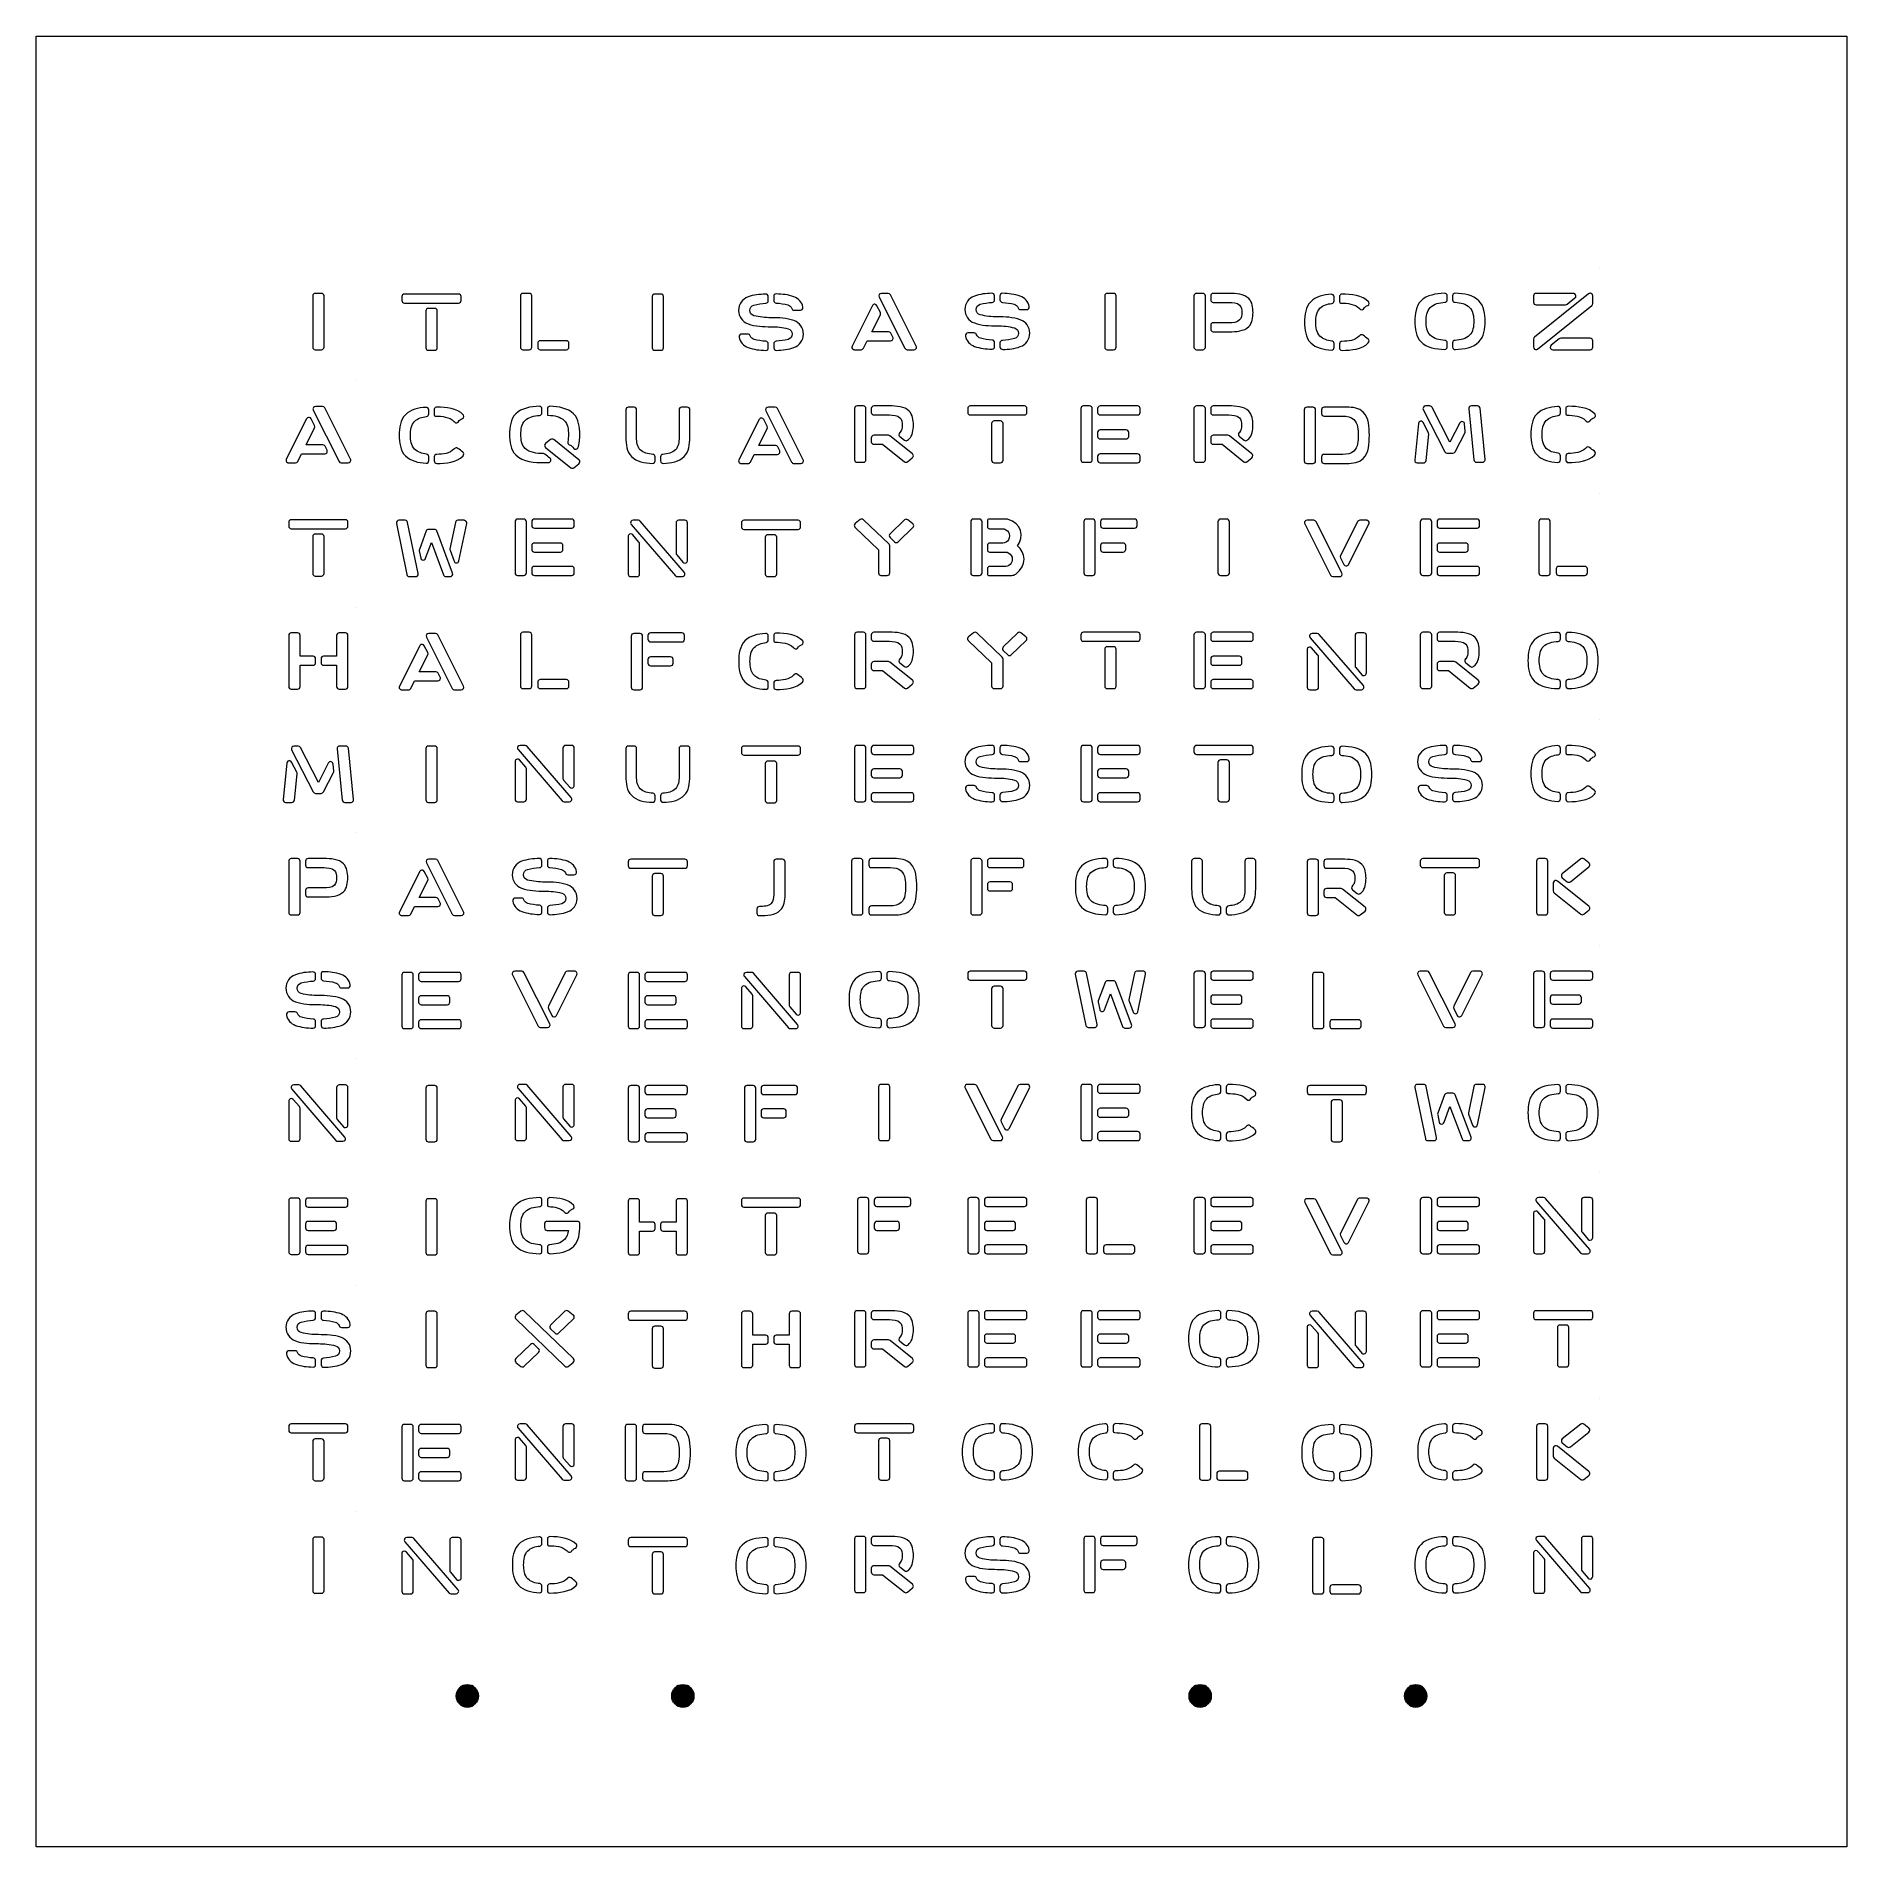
# Model space of a CAD drawing. Header units: inches. Extents: x 0 to 42, y 0 to 42.
import ezdxf

# ---------------------------------------------------------------- set-up
doc = ezdxf.new("R2010")
doc.units = ezdxf.units.IN
doc.header["$MEASUREMENT"] = 0
doc.layers.add('Layer 1', color=7, linetype='Continuous', lineweight=0)

msp = doc.modelspace()

# ---------------------------------------------------------------- hatches: boundary and pattern name
at = {"layer": 'Layer 1', "true_color": 0x000000, "transparency": 33554687}
h = msp.add_hatch(color=18, dxfattribs=at)
h.dxf.hatch_style = 2
edge = h.paths.add_edge_path()
edge.add_spline(control_points=[(10, 3.25), (10, 3.25), (10, 3.25), (10, 3.25), (9.862, 3.25), (9.75, 3.362), (9.75, 3.5), (9.75, 3.5), (9.75, 3.5), (9.75, 3.5), (9.75, 3.638), (9.862, 3.75), (10, 3.75), (10, 3.75), (10, 3.75), (10, 3.75), (10.138, 3.75), (10.25, 3.638), (10.25, 3.5), (10.25, 3.5), (10.25, 3.5), (10.25, 3.5), (10.25, 3.362), (10.138, 3.25), (10, 3.25)], knot_values=[0, 0, 0, 0, 1, 1, 1, 2, 2, 2, 3, 3, 3, 4, 4, 4, 5, 5, 5, 6, 6, 6, 7, 7, 7, 8, 8, 8, 8], degree=3, periodic=0)
h = msp.add_hatch(color=18, dxfattribs=at)
h.dxf.hatch_style = 2
edge = h.paths.add_edge_path()
edge.add_spline(control_points=[(15, 3.25), (15, 3.25), (15, 3.25), (15, 3.25), (14.862, 3.25), (14.75, 3.362), (14.75, 3.5), (14.75, 3.5), (14.75, 3.5), (14.75, 3.5), (14.75, 3.638), (14.862, 3.75), (15, 3.75), (15, 3.75), (15, 3.75), (15, 3.75), (15.138, 3.75), (15.25, 3.638), (15.25, 3.5), (15.25, 3.5), (15.25, 3.5), (15.25, 3.5), (15.25, 3.362), (15.138, 3.25), (15, 3.25)], knot_values=[0, 0, 0, 0, 1, 1, 1, 2, 2, 2, 3, 3, 3, 4, 4, 4, 5, 5, 5, 6, 6, 6, 7, 7, 7, 8, 8, 8, 8], degree=3, periodic=0)
h = msp.add_hatch(color=18, dxfattribs=at)
h.dxf.hatch_style = 2
edge = h.paths.add_edge_path()
edge.add_spline(control_points=[(27, 3.25), (27, 3.25), (27, 3.25), (27, 3.25), (26.862, 3.25), (26.75, 3.362), (26.75, 3.5), (26.75, 3.5), (26.75, 3.5), (26.75, 3.5), (26.75, 3.638), (26.862, 3.75), (27, 3.75), (27, 3.75), (27, 3.75), (27, 3.75), (27.138, 3.75), (27.25, 3.638), (27.25, 3.5), (27.25, 3.5), (27.25, 3.5), (27.25, 3.5), (27.25, 3.362), (27.138, 3.25), (27, 3.25)], knot_values=[0, 0, 0, 0, 1, 1, 1, 2, 2, 2, 3, 3, 3, 4, 4, 4, 5, 5, 5, 6, 6, 6, 7, 7, 7, 8, 8, 8, 8], degree=3, periodic=0)
h = msp.add_hatch(color=18, dxfattribs=at)
h.dxf.hatch_style = 2
edge = h.paths.add_edge_path()
edge.add_spline(control_points=[(32, 3.25), (32, 3.25), (32, 3.25), (32, 3.25), (31.862, 3.25), (31.75, 3.362), (31.75, 3.5), (31.75, 3.5), (31.75, 3.5), (31.75, 3.5), (31.75, 3.638), (31.862, 3.75), (32, 3.75), (32, 3.75), (32, 3.75), (32, 3.75), (32.138, 3.75), (32.25, 3.638), (32.25, 3.5), (32.25, 3.5), (32.25, 3.5), (32.25, 3.5), (32.25, 3.362), (32.138, 3.25), (32, 3.25)], knot_values=[0, 0, 0, 0, 1, 1, 1, 2, 2, 2, 3, 3, 3, 4, 4, 4, 5, 5, 5, 6, 6, 6, 7, 7, 7, 8, 8, 8, 8], degree=3, periodic=0)

# ---------------------------------------------------------------- linework, layer by layer
at = {"layer": 'Layer 1', "color": 18, "lineweight": 9, "true_color": 0x000000}
for p, q in [((36.272, 36.633), (36.272, 36.633)), ((7.397, 34.008), (7.397, 34.008)), ((36.272, 31.383), (36.272, 31.383)), ((7.397, 28.758), (7.397, 28.758)), ((36.272, 26.153), (36.272, 26.153)), ((7.397, 23.528), (7.397, 23.528)), ((36.272, 20.903), (36.272, 20.903)), ((7.397, 18.278), (7.397, 18.278)), ((36.272, 15.653), (36.272, 15.653)), ((7.397, 13.028), (7.397, 13.028)), ((36.272, 10.403), (36.272, 10.403)), ((7.397, 7.778), (7.397, 7.778))]:
    msp.add_line(p, q, dxfattribs=at)
msp.add_lwpolyline([(0, 42), (42, 42), (42, 0), (0, 0)], close=True, dxfattribs=at)
for points, knots in [([(6.413, 34.787), (6.413, 34.787), (6.413, 35.975), (6.413, 35.975), (6.413, 36.007), (6.439, 36.034), (6.471, 36.034), (6.471, 36.034), (6.618, 36.034), (6.618, 36.034), (6.65, 36.034), (6.677, 36.007), (6.677, 35.975), (6.677, 35.975), (6.677, 34.787), (6.677, 34.787), (6.677, 34.754), (6.65, 34.728), (6.618, 34.728), (6.618, 34.728), (6.471, 34.728), (6.471, 34.728), (6.439, 34.728), (6.413, 34.754), (6.413, 34.787)], [0, 0, 0, 0, 1, 1, 1, 2, 2, 2, 3, 3, 3, 4, 4, 4, 5, 5, 5, 6, 6, 6, 7, 7, 7, 8, 8, 8, 8]), ([(8.541, 36.02), (8.541, 36.02), (9.798, 36.02), (9.798, 36.02), (9.831, 36.02), (9.857, 35.993), (9.857, 35.961), (9.857, 35.961), (9.857, 35.87), (9.857, 35.87), (9.857, 35.838), (9.831, 35.811), (9.798, 35.811), (9.798, 35.811), (8.541, 35.811), (8.541, 35.811), (8.508, 35.811), (8.482, 35.838), (8.482, 35.87), (8.482, 35.87), (8.482, 35.961), (8.482, 35.961), (8.482, 35.993), (8.508, 36.02), (8.541, 36.02)], [0, 0, 0, 0, 1, 1, 1, 2, 2, 2, 3, 3, 3, 4, 4, 4, 5, 5, 5, 6, 6, 6, 7, 7, 7, 8, 8, 8, 8]), ([(11.496, 35.975), (11.496, 35.975), (11.496, 34.787), (11.496, 34.787), (11.496, 34.754), (11.47, 34.728), (11.437, 34.728), (11.437, 34.728), (11.291, 34.728), (11.291, 34.728), (11.258, 34.728), (11.232, 34.754), (11.232, 34.787), (11.232, 34.787), (11.232, 35.975), (11.232, 35.975), (11.232, 36.007), (11.258, 36.034), (11.291, 36.034), (11.291, 36.034), (11.437, 36.034), (11.437, 36.034), (11.47, 36.034), (11.496, 36.007), (11.496, 35.975)], [0, 0, 0, 0, 1, 1, 1, 2, 2, 2, 3, 3, 3, 4, 4, 4, 5, 5, 5, 6, 6, 6, 7, 7, 7, 8, 8, 8, 8]), ([(14.288, 34.773), (14.288, 34.773), (14.288, 35.961), (14.288, 35.961), (14.288, 35.993), (14.314, 36.02), (14.346, 36.02), (14.346, 36.02), (14.493, 36.02), (14.493, 36.02), (14.525, 36.02), (14.552, 35.993), (14.552, 35.961), (14.552, 35.961), (14.552, 34.773), (14.552, 34.773), (14.552, 34.741), (14.525, 34.714), (14.493, 34.714), (14.493, 34.714), (14.346, 34.714), (14.346, 34.714), (14.314, 34.714), (14.288, 34.741), (14.288, 34.773)], [0, 0, 0, 0, 1, 1, 1, 2, 2, 2, 3, 3, 3, 4, 4, 4, 5, 5, 5, 6, 6, 6, 7, 7, 7, 8, 8, 8, 8]), ([(17.128, 34.73), (17.117, 34.741), (17.11, 34.756), (17.107, 34.772), (17.107, 34.772), (17.107, 34.866), (17.107, 34.866), (17.11, 34.898), (17.133, 34.922), (17.166, 34.924), (17.259, 34.93), (17.352, 34.944), (17.441, 34.968), (17.499, 34.984), (17.535, 35.031), (17.535, 35.091), (17.535, 35.15), (17.499, 35.198), (17.441, 35.213), (17.313, 35.248), (17.178, 35.261), (17.045, 35.261), (16.866, 35.261), (16.68, 35.266), (16.512, 35.328), (16.376, 35.377), (16.293, 35.495), (16.293, 35.64), (16.293, 35.784), (16.376, 35.902), (16.512, 35.952), (16.641, 35.999), (16.78, 36.013), (16.919, 36.017), (16.935, 36.018), (16.95, 36.012), (16.962, 36.001), (16.973, 35.989), (16.98, 35.975), (16.982, 35.958), (16.982, 35.958), (16.982, 35.865), (16.982, 35.865), (16.98, 35.832), (16.957, 35.808), (16.925, 35.806), (16.832, 35.8), (16.739, 35.786), (16.649, 35.762), (16.591, 35.747), (16.555, 35.699), (16.555, 35.64), (16.555, 35.58), (16.591, 35.533), (16.649, 35.517), (16.777, 35.483), (16.912, 35.47), (17.045, 35.47), (17.224, 35.47), (17.41, 35.464), (17.578, 35.403), (17.714, 35.353), (17.797, 35.235), (17.797, 35.091), (17.797, 34.946), (17.714, 34.828), (17.578, 34.779), (17.449, 34.732), (17.31, 34.717), (17.171, 34.713), (17.155, 34.713), (17.14, 34.718), (17.128, 34.73)], [0, 0, 0, 0, 1, 1, 1, 2, 2, 2, 3, 3, 3, 4, 4, 4, 5, 5, 5, 6, 6, 6, 7, 7, 7, 8, 8, 8, 9, 9, 9, 10, 10, 10, 11, 11, 11, 12, 12, 12, 13, 13, 13, 14, 14, 14, 15, 15, 15, 16, 16, 16, 17, 17, 17, 18, 18, 18, 19, 19, 19, 20, 20, 20, 21, 21, 21, 22, 22, 22, 23, 23, 23, 24, 24, 24, 24]), ([(17.786, 35.716), (17.79, 35.697), (17.784, 35.677), (17.77, 35.662), (17.759, 35.65), (17.742, 35.645), (17.726, 35.645), (17.726, 35.645), (17.581, 35.645), (17.581, 35.645), (17.555, 35.645), (17.533, 35.662), (17.525, 35.686), (17.511, 35.727), (17.48, 35.756), (17.438, 35.767), (17.348, 35.791), (17.255, 35.805), (17.162, 35.811), (17.131, 35.813), (17.107, 35.838), (17.107, 35.87), (17.107, 35.87), (17.107, 35.961), (17.107, 35.961), (17.107, 35.976), (17.111, 35.99), (17.121, 36.001), (17.133, 36.015), (17.15, 36.023), (17.168, 36.022), (17.306, 36.018), (17.446, 36.004), (17.575, 35.957), (17.684, 35.917), (17.761, 35.83), (17.786, 35.716)], [0, 0, 0, 0, 1, 1, 1, 2, 2, 2, 3, 3, 3, 4, 4, 4, 5, 5, 5, 6, 6, 6, 7, 7, 7, 8, 8, 8, 9, 9, 9, 10, 10, 10, 11, 11, 11, 12, 12, 12, 12]), ([(19.863, 34.956), (19.852, 34.943), (19.835, 34.936), (19.817, 34.936), (19.817, 34.936), (19.279, 34.936), (19.279, 34.936), (19.279, 34.936), (19.191, 34.76), (19.191, 34.76), (19.181, 34.741), (19.161, 34.728), (19.138, 34.728), (19.138, 34.728), (18.978, 34.728), (18.978, 34.728), (18.969, 34.728), (18.96, 34.73), (18.952, 34.734), (18.923, 34.749), (18.911, 34.784), (18.926, 34.813), (18.926, 34.813), (19.398, 35.75), (19.398, 35.75), (19.408, 35.771), (19.431, 35.785), (19.457, 35.782), (19.477, 35.78), (19.494, 35.767), (19.503, 35.749), (19.503, 35.749), (19.582, 35.591), (19.582, 35.591), (19.591, 35.574), (19.591, 35.555), (19.582, 35.538), (19.582, 35.538), (19.384, 35.145), (19.384, 35.145), (19.384, 35.145), (19.773, 35.145), (19.773, 35.145), (19.795, 35.145), (19.815, 35.132), (19.825, 35.112), (19.825, 35.112), (19.871, 35.021), (19.871, 35.021), (19.881, 35.001), (19.879, 34.976), (19.863, 34.956)], [0, 0, 0, 0, 1, 1, 1, 2, 2, 2, 3, 3, 3, 4, 4, 4, 5, 5, 5, 6, 6, 6, 7, 7, 7, 8, 8, 8, 9, 9, 9, 10, 10, 10, 11, 11, 11, 12, 12, 12, 13, 13, 13, 14, 14, 14, 15, 15, 15, 16, 16, 16, 17, 17, 17, 17]), ([(20.407, 34.748), (20.396, 34.735), (20.378, 34.728), (20.361, 34.728), (20.361, 34.728), (20.202, 34.728), (20.202, 34.728), (20.18, 34.728), (20.159, 34.741), (20.149, 34.76), (20.149, 34.76), (19.552, 35.948), (19.552, 35.948), (19.542, 35.967), (19.543, 35.989), (19.555, 36.008), (19.566, 36.025), (19.586, 36.034), (19.606, 36.034), (19.606, 36.034), (19.765, 36.034), (19.765, 36.034), (19.787, 36.034), (19.807, 36.021), (19.817, 36.001), (19.817, 36.001), (20.415, 34.813), (20.415, 34.813), (20.425, 34.793), (20.423, 34.768), (20.407, 34.748)], [0, 0, 0, 0, 1, 1, 1, 2, 2, 2, 3, 3, 3, 4, 4, 4, 5, 5, 5, 6, 6, 6, 7, 7, 7, 8, 8, 8, 9, 9, 9, 10, 10, 10, 10]), ([(22.378, 34.75), (22.367, 34.761), (22.36, 34.776), (22.357, 34.792), (22.357, 34.792), (22.357, 34.886), (22.357, 34.886), (22.36, 34.918), (22.383, 34.942), (22.416, 34.944), (22.509, 34.95), (22.602, 34.964), (22.691, 34.988), (22.749, 35.004), (22.785, 35.051), (22.785, 35.111), (22.785, 35.17), (22.749, 35.218), (22.691, 35.233), (22.563, 35.268), (22.428, 35.281), (22.295, 35.281), (22.116, 35.281), (21.93, 35.286), (21.762, 35.348), (21.626, 35.397), (21.543, 35.515), (21.543, 35.66), (21.543, 35.804), (21.626, 35.922), (21.762, 35.972), (21.891, 36.019), (22.03, 36.033), (22.169, 36.037), (22.185, 36.038), (22.2, 36.032), (22.212, 36.021), (22.223, 36.009), (22.23, 35.995), (22.232, 35.978), (22.232, 35.978), (22.232, 35.885), (22.232, 35.885), (22.23, 35.852), (22.207, 35.828), (22.175, 35.826), (22.082, 35.82), (21.989, 35.806), (21.899, 35.782), (21.841, 35.767), (21.805, 35.719), (21.805, 35.66), (21.805, 35.6), (21.841, 35.553), (21.899, 35.537), (22.027, 35.503), (22.162, 35.49), (22.295, 35.49), (22.474, 35.49), (22.66, 35.484), (22.828, 35.423), (22.964, 35.373), (23.047, 35.255), (23.047, 35.111), (23.047, 34.966), (22.964, 34.848), (22.828, 34.799), (22.699, 34.752), (22.56, 34.737), (22.421, 34.733), (22.405, 34.733), (22.39, 34.738), (22.378, 34.75)], [0, 0, 0, 0, 1, 1, 1, 2, 2, 2, 3, 3, 3, 4, 4, 4, 5, 5, 5, 6, 6, 6, 7, 7, 7, 8, 8, 8, 9, 9, 9, 10, 10, 10, 11, 11, 11, 12, 12, 12, 13, 13, 13, 14, 14, 14, 15, 15, 15, 16, 16, 16, 17, 17, 17, 18, 18, 18, 19, 19, 19, 20, 20, 20, 21, 21, 21, 22, 22, 22, 23, 23, 23, 24, 24, 24, 24]), ([(23.036, 35.73), (23.04, 35.711), (23.034, 35.691), (23.02, 35.676), (23.009, 35.664), (22.992, 35.659), (22.975, 35.659), (22.975, 35.659), (22.831, 35.659), (22.831, 35.659), (22.805, 35.659), (22.783, 35.675), (22.775, 35.7), (22.761, 35.741), (22.73, 35.77), (22.688, 35.781), (22.598, 35.805), (22.505, 35.819), (22.412, 35.825), (22.381, 35.827), (22.357, 35.852), (22.357, 35.883), (22.357, 35.883), (22.357, 35.975), (22.357, 35.975), (22.357, 35.99), (22.361, 36.004), (22.371, 36.015), (22.383, 36.029), (22.4, 36.037), (22.418, 36.036), (22.556, 36.032), (22.696, 36.018), (22.825, 35.971), (22.934, 35.931), (23.011, 35.844), (23.036, 35.73)], [0, 0, 0, 0, 1, 1, 1, 2, 2, 2, 3, 3, 3, 4, 4, 4, 5, 5, 5, 6, 6, 6, 7, 7, 7, 8, 8, 8, 9, 9, 9, 10, 10, 10, 11, 11, 11, 12, 12, 12, 12]), ([(24.788, 34.787), (24.788, 34.787), (24.788, 35.975), (24.788, 35.975), (24.788, 36.007), (24.814, 36.034), (24.846, 36.034), (24.846, 36.034), (24.993, 36.034), (24.993, 36.034), (25.025, 36.034), (25.052, 36.007), (25.052, 35.975), (25.052, 35.975), (25.052, 34.787), (25.052, 34.787), (25.052, 34.754), (25.025, 34.728), (24.993, 34.728), (24.993, 34.728), (24.846, 34.728), (24.846, 34.728), (24.814, 34.728), (24.788, 34.754), (24.788, 34.787)], [0, 0, 0, 0, 1, 1, 1, 2, 2, 2, 3, 3, 3, 4, 4, 4, 5, 5, 5, 6, 6, 6, 7, 7, 7, 8, 8, 8, 8]), ([(27.121, 35.975), (27.121, 35.975), (27.121, 34.787), (27.121, 34.787), (27.121, 34.754), (27.095, 34.728), (27.062, 34.728), (27.062, 34.728), (26.916, 34.728), (26.916, 34.728), (26.883, 34.728), (26.857, 34.754), (26.857, 34.787), (26.857, 34.787), (26.857, 35.975), (26.857, 35.975), (26.857, 36.007), (26.883, 36.034), (26.916, 36.034), (26.916, 36.034), (27.062, 36.034), (27.062, 36.034), (27.095, 36.034), (27.121, 36.007), (27.121, 35.975)], [0, 0, 0, 0, 1, 1, 1, 2, 2, 2, 3, 3, 3, 4, 4, 4, 5, 5, 5, 6, 6, 6, 7, 7, 7, 8, 8, 8, 8]), ([(28.129, 35.912), (28.21, 35.834), (28.226, 35.702), (28.226, 35.589), (28.226, 35.477), (28.21, 35.345), (28.129, 35.266), (28.019, 35.153), (27.829, 35.145), (27.671, 35.145), (27.671, 35.145), (27.305, 35.145), (27.305, 35.145), (27.272, 35.145), (27.246, 35.171), (27.246, 35.204), (27.246, 35.204), (27.246, 35.294), (27.246, 35.294), (27.246, 35.327), (27.272, 35.353), (27.305, 35.353), (27.305, 35.353), (27.672, 35.353), (27.672, 35.353), (27.756, 35.353), (27.857, 35.357), (27.916, 35.418), (27.959, 35.459), (27.967, 35.529), (27.967, 35.589), (27.967, 35.649), (27.959, 35.719), (27.916, 35.761), (27.857, 35.821), (27.756, 35.825), (27.672, 35.825), (27.672, 35.825), (27.305, 35.825), (27.305, 35.825), (27.272, 35.825), (27.246, 35.852), (27.246, 35.884), (27.246, 35.884), (27.246, 35.975), (27.246, 35.975), (27.246, 36.007), (27.272, 36.034), (27.305, 36.034), (27.305, 36.034), (27.671, 36.034), (27.671, 36.034), (27.829, 36.034), (28.019, 36.025), (28.129, 35.912)], [0, 0, 0, 0, 1, 1, 1, 2, 2, 2, 3, 3, 3, 4, 4, 4, 5, 5, 5, 6, 6, 6, 7, 7, 7, 8, 8, 8, 9, 9, 9, 10, 10, 10, 11, 11, 11, 12, 12, 12, 13, 13, 13, 14, 14, 14, 15, 15, 15, 16, 16, 16, 17, 17, 17, 18, 18, 18, 18]), ([(29.564, 35.84), (29.682, 35.962), (29.863, 36.001), (30.042, 36.013), (30.057, 36.014), (30.072, 36.011), (30.084, 36.002), (30.099, 35.99), (30.107, 35.973), (30.107, 35.955), (30.107, 35.955), (30.107, 35.86), (30.107, 35.86), (30.107, 35.83), (30.085, 35.805), (30.055, 35.801), (29.95, 35.789), (29.849, 35.76), (29.779, 35.688), (29.699, 35.61), (29.682, 35.478), (29.682, 35.365), (29.682, 35.253), (29.699, 35.121), (29.779, 35.042), (29.849, 34.971), (29.95, 34.941), (30.055, 34.929), (30.085, 34.925), (30.107, 34.9), (30.107, 34.87), (30.107, 34.87), (30.107, 34.778), (30.107, 34.778), (30.107, 34.763), (30.102, 34.748), (30.093, 34.737), (30.08, 34.723), (30.063, 34.716), (30.044, 34.717), (29.864, 34.729), (29.682, 34.768), (29.564, 34.89), (29.445, 35.005), (29.421, 35.2), (29.421, 35.365), (29.421, 35.53), (29.445, 35.725), (29.564, 35.84)], [0, 0, 0, 0, 1, 1, 1, 2, 2, 2, 3, 3, 3, 4, 4, 4, 5, 5, 5, 6, 6, 6, 7, 7, 7, 8, 8, 8, 9, 9, 9, 10, 10, 10, 11, 11, 11, 12, 12, 12, 13, 13, 13, 14, 14, 14, 15, 15, 15, 16, 16, 16, 16]), ([(30.232, 35.842), (30.232, 35.842), (30.232, 35.966), (30.232, 35.966), (30.232, 35.97), (30.233, 35.974), (30.234, 35.978), (30.245, 36.004), (30.267, 36.019), (30.292, 36.018), (30.511, 36.016), (30.758, 35.993), (30.906, 35.84), (30.91, 35.837), (30.912, 35.833), (30.914, 35.828), (30.929, 35.787), (30.905, 35.749), (30.859, 35.743), (30.842, 35.729), (30.828, 35.718), (30.811, 35.705), (30.787, 35.648), (30.734, 35.64), (30.703, 35.675), (30.699, 35.679), (30.695, 35.684), (30.69, 35.688), (30.588, 35.794), (30.415, 35.808), (30.264, 35.809), (30.246, 35.81), (30.232, 35.824), (30.232, 35.842)], [0, 0, 0, 0, 1, 1, 1, 2, 2, 2, 3, 3, 3, 4, 4, 4, 5, 5, 5, 6, 6, 6, 7, 7, 7, 8, 8, 8, 9, 9, 9, 10, 10, 10, 11, 11, 11, 11]), ([(32.123, 35.86), (32.256, 35.997), (32.468, 36.029), (32.669, 36.037), (32.683, 36.037), (32.698, 36.033), (32.71, 36.024), (32.724, 36.013), (32.732, 35.996), (32.732, 35.978), (32.732, 35.978), (32.732, 35.885), (32.732, 35.885), (32.732, 35.854), (32.708, 35.829), (32.677, 35.827), (32.551, 35.819), (32.422, 35.794), (32.339, 35.708), (32.258, 35.63), (32.242, 35.498), (32.242, 35.385), (32.242, 35.273), (32.258, 35.141), (32.339, 35.062), (32.422, 34.977), (32.551, 34.951), (32.677, 34.944), (32.708, 34.942), (32.732, 34.916), (32.732, 34.885), (32.732, 34.885), (32.732, 34.795), (32.732, 34.795), (32.732, 34.78), (32.728, 34.765), (32.718, 34.754), (32.706, 34.74), (32.689, 34.733), (32.671, 34.733), (32.47, 34.741), (32.257, 34.773), (32.123, 34.91), (32.005, 35.025), (31.98, 35.22), (31.98, 35.385), (31.98, 35.55), (32.005, 35.745), (32.123, 35.86)], [0, 0, 0, 0, 1, 1, 1, 2, 2, 2, 3, 3, 3, 4, 4, 4, 5, 5, 5, 6, 6, 6, 7, 7, 7, 8, 8, 8, 9, 9, 9, 10, 10, 10, 11, 11, 11, 12, 12, 12, 13, 13, 13, 14, 14, 14, 15, 15, 15, 16, 16, 16, 16]), ([(33.466, 35.86), (33.584, 35.745), (33.609, 35.55), (33.609, 35.385), (33.609, 35.22), (33.584, 35.025), (33.466, 34.91), (33.333, 34.773), (33.121, 34.741), (32.92, 34.734), (32.906, 34.733), (32.891, 34.737), (32.879, 34.746), (32.865, 34.758), (32.857, 34.774), (32.857, 34.792), (32.857, 34.792), (32.857, 34.885), (32.857, 34.885), (32.857, 34.916), (32.881, 34.942), (32.912, 34.944), (33.038, 34.951), (33.167, 34.977), (33.25, 35.062), (33.331, 35.141), (33.347, 35.273), (33.347, 35.385), (33.347, 35.498), (33.331, 35.63), (33.25, 35.708), (33.167, 35.794), (33.038, 35.819), (32.912, 35.827), (32.881, 35.829), (32.857, 35.854), (32.857, 35.885), (32.857, 35.885), (32.857, 35.976), (32.857, 35.976), (32.857, 35.99), (32.861, 36.005), (32.871, 36.016), (32.883, 36.03), (32.9, 36.038), (32.918, 36.037), (33.119, 36.03), (33.332, 35.997), (33.466, 35.86)], [0, 0, 0, 0, 1, 1, 1, 2, 2, 2, 3, 3, 3, 4, 4, 4, 5, 5, 5, 6, 6, 6, 7, 7, 7, 8, 8, 8, 9, 9, 9, 10, 10, 10, 11, 11, 11, 12, 12, 12, 13, 13, 13, 14, 14, 14, 15, 15, 15, 16, 16, 16, 16]), ([(36.085, 35.75), (36.085, 35.75), (34.828, 34.744), (34.828, 34.744), (34.809, 34.729), (34.782, 34.726), (34.759, 34.741), (34.741, 34.752), (34.732, 34.772), (34.732, 34.792), (34.732, 34.792), (34.732, 34.975), (34.732, 34.975), (34.732, 34.992), (34.74, 35.009), (34.754, 35.021), (34.754, 35.021), (36.011, 36.026), (36.011, 36.026), (36.028, 36.04), (36.052, 36.043), (36.074, 36.033), (36.095, 36.024), (36.107, 36.001), (36.107, 35.978), (36.107, 35.978), (36.107, 35.796), (36.107, 35.796), (36.107, 35.778), (36.099, 35.761), (36.085, 35.75)], [0, 0, 0, 0, 1, 1, 1, 2, 2, 2, 3, 3, 3, 4, 4, 4, 5, 5, 5, 6, 6, 6, 7, 7, 7, 8, 8, 8, 9, 9, 9, 10, 10, 10, 10]), ([(34.732, 35.829), (34.732, 35.829), (34.732, 35.975), (34.732, 35.975), (34.732, 36.007), (34.758, 36.034), (34.791, 36.034), (34.791, 36.034), (35.657, 36.034), (35.657, 36.034), (35.669, 36.034), (35.681, 36.031), (35.691, 36.023), (35.725, 35.999), (35.725, 35.952), (35.695, 35.928), (35.695, 35.928), (35.513, 35.783), (35.513, 35.783), (35.503, 35.774), (35.49, 35.77), (35.477, 35.77), (35.477, 35.77), (34.791, 35.77), (34.791, 35.77), (34.758, 35.77), (34.732, 35.796), (34.732, 35.829)], [0, 0, 0, 0, 1, 1, 1, 2, 2, 2, 3, 3, 3, 4, 4, 4, 5, 5, 5, 6, 6, 6, 7, 7, 7, 8, 8, 8, 9, 9, 9, 9]), ([(9.096, 35.686), (9.096, 35.686), (9.243, 35.686), (9.243, 35.686), (9.275, 35.686), (9.302, 35.66), (9.302, 35.628), (9.302, 35.628), (9.302, 34.773), (9.302, 34.773), (9.302, 34.741), (9.275, 34.714), (9.243, 34.714), (9.243, 34.714), (9.096, 34.714), (9.096, 34.714), (9.064, 34.714), (9.038, 34.741), (9.038, 34.773), (9.038, 34.773), (9.038, 35.628), (9.038, 35.628), (9.038, 35.66), (9.064, 35.686), (9.096, 35.686)], [0, 0, 0, 0, 1, 1, 1, 2, 2, 2, 3, 3, 3, 4, 4, 4, 5, 5, 5, 6, 6, 6, 7, 7, 7, 8, 8, 8, 8]), ([(11.635, 34.787), (11.635, 34.787), (11.635, 34.878), (11.635, 34.878), (11.635, 34.91), (11.661, 34.936), (11.694, 34.936), (11.694, 34.936), (12.298, 34.936), (12.298, 34.936), (12.331, 34.936), (12.357, 34.91), (12.357, 34.878), (12.357, 34.878), (12.357, 34.787), (12.357, 34.787), (12.357, 34.754), (12.331, 34.728), (12.298, 34.728), (12.298, 34.728), (11.694, 34.728), (11.694, 34.728), (11.661, 34.728), (11.635, 34.754), (11.635, 34.787)], [0, 0, 0, 0, 1, 1, 1, 2, 2, 2, 3, 3, 3, 4, 4, 4, 5, 5, 5, 6, 6, 6, 7, 7, 7, 8, 8, 8, 8]), ([(16.304, 35.018), (16.299, 35.037), (16.305, 35.057), (16.319, 35.071), (16.33, 35.083), (16.347, 35.089), (16.364, 35.089), (16.364, 35.089), (16.508, 35.089), (16.508, 35.089), (16.534, 35.089), (16.556, 35.072), (16.564, 35.048), (16.578, 35.007), (16.61, 34.978), (16.651, 34.967), (16.741, 34.943), (16.834, 34.929), (16.927, 34.923), (16.958, 34.921), (16.982, 34.895), (16.982, 34.864), (16.982, 34.864), (16.982, 34.773), (16.982, 34.773), (16.982, 34.758), (16.978, 34.744), (16.968, 34.733), (16.956, 34.719), (16.94, 34.711), (16.921, 34.712), (16.783, 34.716), (16.643, 34.73), (16.514, 34.777), (16.405, 34.817), (16.329, 34.904), (16.304, 35.018)], [0, 0, 0, 0, 1, 1, 1, 2, 2, 2, 3, 3, 3, 4, 4, 4, 5, 5, 5, 6, 6, 6, 7, 7, 7, 8, 8, 8, 9, 9, 9, 10, 10, 10, 11, 11, 11, 12, 12, 12, 12]), ([(21.554, 35.045), (21.549, 35.065), (21.555, 35.084), (21.569, 35.099), (21.58, 35.111), (21.597, 35.117), (21.614, 35.117), (21.614, 35.117), (21.758, 35.117), (21.758, 35.117), (21.784, 35.117), (21.806, 35.1), (21.814, 35.076), (21.828, 35.035), (21.86, 35.006), (21.901, 34.994), (21.991, 34.97), (22.084, 34.957), (22.177, 34.951), (22.208, 34.949), (22.232, 34.923), (22.232, 34.892), (22.232, 34.892), (22.232, 34.801), (22.232, 34.801), (22.232, 34.786), (22.228, 34.771), (22.218, 34.76), (22.206, 34.746), (22.19, 34.739), (22.172, 34.739), (22.033, 34.744), (21.893, 34.758), (21.764, 34.805), (21.655, 34.845), (21.579, 34.932), (21.554, 35.045)], [0, 0, 0, 0, 1, 1, 1, 2, 2, 2, 3, 3, 3, 4, 4, 4, 5, 5, 5, 6, 6, 6, 7, 7, 7, 8, 8, 8, 9, 9, 9, 10, 10, 10, 11, 11, 11, 12, 12, 12, 12]), ([(30.232, 34.773), (30.232, 34.773), (30.232, 34.862), (30.232, 34.862), (30.232, 34.894), (30.258, 34.921), (30.29, 34.921), (30.434, 34.924), (30.593, 34.942), (30.69, 35.042), (30.695, 35.046), (30.699, 35.051), (30.703, 35.055), (30.724, 35.079), (30.759, 35.082), (30.784, 35.062), (30.821, 35.033), (30.858, 35.004), (30.894, 34.974), (30.906, 34.964), (30.915, 34.951), (30.918, 34.936), (30.921, 34.916), (30.914, 34.898), (30.901, 34.885), (30.752, 34.737), (30.508, 34.715), (30.292, 34.712), (30.274, 34.712), (30.257, 34.719), (30.246, 34.733), (30.236, 34.744), (30.232, 34.759), (30.232, 34.773)], [0, 0, 0, 0, 1, 1, 1, 2, 2, 2, 3, 3, 3, 4, 4, 4, 5, 5, 5, 6, 6, 6, 7, 7, 7, 8, 8, 8, 9, 9, 9, 10, 10, 10, 11, 11, 11, 11]), ([(35.181, 34.728), (35.153, 34.728), (35.127, 34.748), (35.122, 34.779), (35.119, 34.8), (35.129, 34.821), (35.145, 34.835), (35.145, 34.835), (35.326, 34.979), (35.326, 34.979), (35.336, 34.987), (35.349, 34.992), (35.363, 34.992), (35.363, 34.992), (36.048, 34.992), (36.048, 34.992), (36.081, 34.992), (36.107, 34.966), (36.107, 34.933), (36.107, 34.933), (36.107, 34.787), (36.107, 34.787), (36.107, 34.754), (36.081, 34.728), (36.048, 34.728), (36.048, 34.728), (35.181, 34.728), (35.181, 34.728)], [0, 0, 0, 0, 1, 1, 1, 2, 2, 2, 3, 3, 3, 4, 4, 4, 5, 5, 5, 6, 6, 6, 7, 7, 7, 8, 8, 8, 9, 9, 9, 9]), ([(7.283, 32.125), (7.272, 32.111), (7.254, 32.103), (7.236, 32.103), (7.236, 32.103), (7.077, 32.103), (7.077, 32.103), (7.055, 32.103), (7.034, 32.116), (7.024, 32.135), (7.024, 32.135), (6.427, 33.323), (6.427, 33.323), (6.416, 33.344), (6.418, 33.369), (6.435, 33.389), (6.446, 33.402), (6.463, 33.409), (6.481, 33.409), (6.481, 33.409), (6.64, 33.409), (6.64, 33.409), (6.662, 33.409), (6.682, 33.396), (6.692, 33.376), (6.692, 33.376), (7.29, 32.188), (7.29, 32.188), (7.3, 32.169), (7.298, 32.144), (7.283, 32.125)], [0, 0, 0, 0, 1, 1, 1, 2, 2, 2, 3, 3, 3, 4, 4, 4, 5, 5, 5, 6, 6, 6, 7, 7, 7, 8, 8, 8, 9, 9, 9, 10, 10, 10, 10]), ([(8.564, 33.218), (8.682, 33.339), (8.863, 33.379), (9.042, 33.391), (9.057, 33.392), (9.072, 33.388), (9.084, 33.379), (9.099, 33.368), (9.107, 33.351), (9.107, 33.333), (9.107, 33.333), (9.107, 33.238), (9.107, 33.238), (9.107, 33.208), (9.085, 33.183), (9.055, 33.179), (8.95, 33.167), (8.849, 33.137), (8.779, 33.066), (8.699, 32.988), (8.682, 32.855), (8.682, 32.743), (8.682, 32.631), (8.699, 32.498), (8.779, 32.42), (8.849, 32.348), (8.95, 32.319), (9.055, 32.307), (9.085, 32.303), (9.107, 32.278), (9.107, 32.248), (9.107, 32.248), (9.107, 32.156), (9.107, 32.156), (9.107, 32.141), (9.102, 32.126), (9.093, 32.115), (9.08, 32.1), (9.063, 32.093), (9.044, 32.095), (8.864, 32.107), (8.682, 32.146), (8.564, 32.268), (8.445, 32.383), (8.421, 32.578), (8.421, 32.743), (8.421, 32.908), (8.445, 33.103), (8.564, 33.218)], [0, 0, 0, 0, 1, 1, 1, 2, 2, 2, 3, 3, 3, 4, 4, 4, 5, 5, 5, 6, 6, 6, 7, 7, 7, 8, 8, 8, 9, 9, 9, 10, 10, 10, 11, 11, 11, 12, 12, 12, 13, 13, 13, 14, 14, 14, 15, 15, 15, 16, 16, 16, 16]), ([(9.232, 33.22), (9.232, 33.22), (9.232, 33.343), (9.232, 33.343), (9.232, 33.348), (9.233, 33.352), (9.234, 33.356), (9.245, 33.382), (9.267, 33.397), (9.292, 33.396), (9.511, 33.393), (9.758, 33.371), (9.906, 33.218), (9.909, 33.215), (9.912, 33.211), (9.914, 33.206), (9.929, 33.165), (9.905, 33.126), (9.859, 33.12), (9.842, 33.107), (9.828, 33.096), (9.811, 33.083), (9.787, 33.026), (9.734, 33.018), (9.703, 33.053), (9.699, 33.057), (9.695, 33.062), (9.69, 33.066), (9.588, 33.172), (9.415, 33.186), (9.264, 33.187), (9.246, 33.187), (9.232, 33.202), (9.232, 33.22)], [0, 0, 0, 0, 1, 1, 1, 2, 2, 2, 3, 3, 3, 4, 4, 4, 5, 5, 5, 6, 6, 6, 7, 7, 7, 8, 8, 8, 9, 9, 9, 10, 10, 10, 11, 11, 11, 11]), ([(11.123, 33.238), (11.257, 33.375), (11.47, 33.408), (11.671, 33.415), (11.687, 33.415), (11.702, 33.409), (11.714, 33.398), (11.726, 33.387), (11.732, 33.372), (11.732, 33.356), (11.732, 33.356), (11.732, 33.263), (11.732, 33.263), (11.732, 33.23), (11.71, 33.206), (11.677, 33.204), (11.551, 33.197), (11.422, 33.171), (11.339, 33.086), (11.258, 33.008), (11.242, 32.875), (11.242, 32.763), (11.242, 32.651), (11.258, 32.518), (11.339, 32.44), (11.442, 32.334), (11.614, 32.32), (11.766, 32.319), (11.779, 32.318), (11.791, 32.314), (11.802, 32.306), (11.84, 32.275), (11.878, 32.245), (11.915, 32.215), (11.935, 32.199), (11.943, 32.174), (11.934, 32.15), (11.926, 32.126), (11.905, 32.111), (11.88, 32.11), (11.852, 32.109), (11.824, 32.109), (11.797, 32.109), (11.565, 32.109), (11.285, 32.121), (11.123, 32.288), (11.005, 32.403), (10.98, 32.598), (10.98, 32.763), (10.98, 32.928), (11.005, 33.123), (11.123, 33.238)], [0, 0, 0, 0, 1, 1, 1, 2, 2, 2, 3, 3, 3, 4, 4, 4, 5, 5, 5, 6, 6, 6, 7, 7, 7, 8, 8, 8, 9, 9, 9, 10, 10, 10, 11, 11, 11, 12, 12, 12, 13, 13, 13, 14, 14, 14, 15, 15, 15, 16, 16, 16, 17, 17, 17, 17]), ([(12.466, 33.238), (12.584, 33.123), (12.609, 32.928), (12.609, 32.763), (12.609, 32.66), (12.599, 32.547), (12.564, 32.448), (12.563, 32.444), (12.561, 32.441), (12.558, 32.439), (12.52, 32.403), (12.468, 32.417), (12.451, 32.469), (12.43, 32.486), (12.415, 32.498), (12.395, 32.515), (12.346, 32.52), (12.321, 32.555), (12.33, 32.592), (12.343, 32.648), (12.347, 32.708), (12.347, 32.763), (12.347, 32.875), (12.331, 33.008), (12.25, 33.086), (12.159, 33.179), (12.014, 33.201), (11.877, 33.206), (11.866, 33.207), (11.857, 33.216), (11.857, 33.227), (11.857, 33.227), (11.857, 33.364), (11.857, 33.364), (11.857, 33.367), (11.858, 33.37), (11.859, 33.373), (11.869, 33.4), (11.892, 33.416), (11.918, 33.415), (12.119, 33.408), (12.332, 33.375), (12.466, 33.238)], [0, 0, 0, 0, 1, 1, 1, 2, 2, 2, 3, 3, 3, 4, 4, 4, 5, 5, 5, 6, 6, 6, 7, 7, 7, 8, 8, 8, 9, 9, 9, 10, 10, 10, 11, 11, 11, 12, 12, 12, 13, 13, 13, 14, 14, 14, 14]), ([(13.807, 32.252), (13.699, 32.358), (13.677, 32.537), (13.677, 32.689), (13.677, 32.689), (13.677, 33.336), (13.677, 33.336), (13.677, 33.368), (13.703, 33.395), (13.735, 33.395), (13.735, 33.395), (13.868, 33.395), (13.868, 33.395), (13.9, 33.395), (13.927, 33.368), (13.927, 33.336), (13.927, 33.336), (13.927, 32.689), (13.927, 32.689), (13.927, 32.59), (13.941, 32.473), (14.013, 32.404), (14.085, 32.331), (14.194, 32.308), (14.303, 32.3), (14.333, 32.298), (14.357, 32.272), (14.357, 32.241), (14.357, 32.241), (14.357, 32.151), (14.357, 32.151), (14.357, 32.136), (14.353, 32.121), (14.343, 32.11), (14.331, 32.096), (14.314, 32.089), (14.296, 32.09), (14.116, 32.097), (13.926, 32.128), (13.807, 32.252)], [0, 0, 0, 0, 1, 1, 1, 2, 2, 2, 3, 3, 3, 4, 4, 4, 5, 5, 5, 6, 6, 6, 7, 7, 7, 8, 8, 8, 9, 9, 9, 10, 10, 10, 11, 11, 11, 12, 12, 12, 13, 13, 13, 13]), ([(15.032, 32.252), (14.913, 32.128), (14.725, 32.097), (14.545, 32.09), (14.531, 32.089), (14.516, 32.093), (14.504, 32.102), (14.49, 32.114), (14.482, 32.13), (14.482, 32.148), (14.482, 32.148), (14.482, 32.241), (14.482, 32.241), (14.482, 32.272), (14.506, 32.298), (14.537, 32.3), (14.645, 32.308), (14.754, 32.331), (14.826, 32.404), (14.898, 32.473), (14.913, 32.59), (14.913, 32.689), (14.913, 32.689), (14.913, 33.336), (14.913, 33.336), (14.913, 33.368), (14.939, 33.395), (14.971, 33.395), (14.971, 33.395), (15.104, 33.395), (15.104, 33.395), (15.136, 33.395), (15.163, 33.368), (15.163, 33.336), (15.163, 33.336), (15.163, 32.689), (15.163, 32.689), (15.163, 32.537), (15.14, 32.358), (15.032, 32.252)], [0, 0, 0, 0, 1, 1, 1, 2, 2, 2, 3, 3, 3, 4, 4, 4, 5, 5, 5, 6, 6, 6, 7, 7, 7, 8, 8, 8, 9, 9, 9, 10, 10, 10, 11, 11, 11, 12, 12, 12, 13, 13, 13, 13]), ([(17.782, 32.109), (17.771, 32.096), (17.753, 32.089), (17.736, 32.089), (17.736, 32.089), (17.577, 32.089), (17.577, 32.089), (17.555, 32.089), (17.534, 32.102), (17.524, 32.122), (17.524, 32.122), (16.927, 33.31), (16.927, 33.31), (16.917, 33.328), (16.918, 33.35), (16.93, 33.369), (16.941, 33.386), (16.961, 33.395), (16.981, 33.395), (16.981, 33.395), (17.14, 33.395), (17.14, 33.395), (17.162, 33.395), (17.182, 33.382), (17.192, 33.362), (17.192, 33.362), (17.79, 32.174), (17.79, 32.174), (17.8, 32.154), (17.798, 32.129), (17.782, 32.109)], [0, 0, 0, 0, 1, 1, 1, 2, 2, 2, 3, 3, 3, 4, 4, 4, 5, 5, 5, 6, 6, 6, 7, 7, 7, 8, 8, 8, 9, 9, 9, 10, 10, 10, 10]), ([(19.041, 33.423), (19.041, 33.423), (19.187, 33.423), (19.187, 33.423), (19.22, 33.423), (19.246, 33.396), (19.246, 33.364), (19.246, 33.364), (19.246, 32.176), (19.246, 32.176), (19.246, 32.143), (19.22, 32.117), (19.187, 32.117), (19.187, 32.117), (19.041, 32.117), (19.041, 32.117), (19.008, 32.117), (18.982, 32.143), (18.982, 32.176), (18.982, 32.176), (18.982, 33.364), (18.982, 33.364), (18.982, 33.396), (19.008, 33.423), (19.041, 33.423)], [0, 0, 0, 0, 1, 1, 1, 2, 2, 2, 3, 3, 3, 4, 4, 4, 5, 5, 5, 6, 6, 6, 7, 7, 7, 8, 8, 8, 8]), ([(20.251, 33.302), (20.331, 33.223), (20.348, 33.092), (20.348, 32.98), (20.348, 32.868), (20.331, 32.736), (20.251, 32.658), (20.239, 32.646), (20.227, 32.636), (20.215, 32.627), (20.193, 32.611), (20.164, 32.612), (20.144, 32.629), (20.144, 32.629), (20.036, 32.714), (20.036, 32.714), (20.024, 32.724), (20.015, 32.738), (20.013, 32.754), (20.01, 32.773), (20.017, 32.791), (20.031, 32.805), (20.033, 32.806), (20.034, 32.808), (20.036, 32.809), (20.078, 32.851), (20.087, 32.92), (20.087, 32.98), (20.087, 33.039), (20.078, 33.109), (20.036, 33.15), (19.978, 33.21), (19.878, 33.214), (19.794, 33.214), (19.794, 33.214), (19.43, 33.214), (19.43, 33.214), (19.397, 33.214), (19.371, 33.241), (19.371, 33.273), (19.371, 33.273), (19.371, 33.364), (19.371, 33.364), (19.371, 33.396), (19.397, 33.423), (19.43, 33.423), (19.43, 33.423), (19.794, 33.423), (19.794, 33.423), (19.952, 33.423), (20.141, 33.414), (20.251, 33.302)], [0, 0, 0, 0, 1, 1, 1, 2, 2, 2, 3, 3, 3, 4, 4, 4, 5, 5, 5, 6, 6, 6, 7, 7, 7, 8, 8, 8, 9, 9, 9, 10, 10, 10, 11, 11, 11, 12, 12, 12, 13, 13, 13, 14, 14, 14, 15, 15, 15, 16, 16, 16, 17, 17, 17, 17]), ([(21.666, 33.423), (21.666, 33.423), (22.923, 33.423), (22.923, 33.423), (22.956, 33.423), (22.982, 33.396), (22.982, 33.364), (22.982, 33.364), (22.982, 33.273), (22.982, 33.273), (22.982, 33.241), (22.956, 33.214), (22.923, 33.214), (22.923, 33.214), (21.666, 33.214), (21.666, 33.214), (21.633, 33.214), (21.607, 33.241), (21.607, 33.273), (21.607, 33.273), (21.607, 33.364), (21.607, 33.364), (21.607, 33.396), (21.633, 33.423), (21.666, 33.423)], [0, 0, 0, 0, 1, 1, 1, 2, 2, 2, 3, 3, 3, 4, 4, 4, 5, 5, 5, 6, 6, 6, 7, 7, 7, 8, 8, 8, 8]), ([(24.232, 32.176), (24.232, 32.176), (24.232, 33.364), (24.232, 33.364), (24.232, 33.396), (24.258, 33.423), (24.291, 33.423), (24.291, 33.423), (24.437, 33.423), (24.437, 33.423), (24.47, 33.423), (24.496, 33.396), (24.496, 33.364), (24.496, 33.364), (24.496, 32.176), (24.496, 32.176), (24.496, 32.143), (24.47, 32.117), (24.437, 32.117), (24.437, 32.117), (24.291, 32.117), (24.291, 32.117), (24.258, 32.117), (24.232, 32.143), (24.232, 32.176)], [0, 0, 0, 0, 1, 1, 1, 2, 2, 2, 3, 3, 3, 4, 4, 4, 5, 5, 5, 6, 6, 6, 7, 7, 7, 8, 8, 8, 8]), ([(25.548, 33.214), (25.548, 33.214), (24.68, 33.214), (24.68, 33.214), (24.647, 33.214), (24.621, 33.241), (24.621, 33.273), (24.621, 33.273), (24.621, 33.364), (24.621, 33.364), (24.621, 33.396), (24.647, 33.423), (24.68, 33.423), (24.68, 33.423), (25.548, 33.423), (25.548, 33.423), (25.581, 33.423), (25.607, 33.396), (25.607, 33.364), (25.607, 33.364), (25.607, 33.273), (25.607, 33.273), (25.607, 33.241), (25.581, 33.214), (25.548, 33.214)], [0, 0, 0, 0, 1, 1, 1, 2, 2, 2, 3, 3, 3, 4, 4, 4, 5, 5, 5, 6, 6, 6, 7, 7, 7, 8, 8, 8, 8]), ([(26.916, 33.423), (26.916, 33.423), (27.062, 33.423), (27.062, 33.423), (27.095, 33.423), (27.121, 33.396), (27.121, 33.364), (27.121, 33.364), (27.121, 32.176), (27.121, 32.176), (27.121, 32.143), (27.095, 32.117), (27.062, 32.117), (27.062, 32.117), (26.916, 32.117), (26.916, 32.117), (26.883, 32.117), (26.857, 32.143), (26.857, 32.176), (26.857, 32.176), (26.857, 33.364), (26.857, 33.364), (26.857, 33.396), (26.883, 33.423), (26.916, 33.423)], [0, 0, 0, 0, 1, 1, 1, 2, 2, 2, 3, 3, 3, 4, 4, 4, 5, 5, 5, 6, 6, 6, 7, 7, 7, 8, 8, 8, 8]), ([(28.126, 33.302), (28.206, 33.223), (28.223, 33.092), (28.223, 32.98), (28.223, 32.868), (28.206, 32.736), (28.126, 32.658), (28.114, 32.646), (28.102, 32.636), (28.09, 32.627), (28.068, 32.611), (28.039, 32.612), (28.019, 32.629), (28.019, 32.629), (27.911, 32.714), (27.911, 32.714), (27.899, 32.724), (27.89, 32.738), (27.888, 32.754), (27.885, 32.773), (27.892, 32.791), (27.906, 32.805), (27.908, 32.806), (27.909, 32.808), (27.911, 32.809), (27.953, 32.851), (27.962, 32.92), (27.962, 32.98), (27.962, 33.039), (27.953, 33.109), (27.911, 33.15), (27.853, 33.21), (27.753, 33.214), (27.669, 33.214), (27.669, 33.214), (27.305, 33.214), (27.305, 33.214), (27.272, 33.214), (27.246, 33.241), (27.246, 33.273), (27.246, 33.273), (27.246, 33.364), (27.246, 33.364), (27.246, 33.396), (27.272, 33.423), (27.305, 33.423), (27.305, 33.423), (27.669, 33.423), (27.669, 33.423), (27.827, 33.423), (28.016, 33.414), (28.126, 33.302)], [0, 0, 0, 0, 1, 1, 1, 2, 2, 2, 3, 3, 3, 4, 4, 4, 5, 5, 5, 6, 6, 6, 7, 7, 7, 8, 8, 8, 9, 9, 9, 10, 10, 10, 11, 11, 11, 12, 12, 12, 13, 13, 13, 14, 14, 14, 15, 15, 15, 16, 16, 16, 17, 17, 17, 17]), ([(29.471, 33.395), (29.471, 33.395), (29.618, 33.395), (29.618, 33.395), (29.65, 33.395), (29.677, 33.368), (29.677, 33.336), (29.677, 33.336), (29.677, 32.148), (29.677, 32.148), (29.677, 32.116), (29.65, 32.089), (29.618, 32.089), (29.618, 32.089), (29.471, 32.089), (29.471, 32.089), (29.439, 32.089), (29.413, 32.116), (29.413, 32.148), (29.413, 32.148), (29.413, 33.336), (29.413, 33.336), (29.413, 33.368), (29.439, 33.395), (29.471, 33.395)], [0, 0, 0, 0, 1, 1, 1, 2, 2, 2, 3, 3, 3, 4, 4, 4, 5, 5, 5, 6, 6, 6, 7, 7, 7, 8, 8, 8, 8]), ([(30.782, 32.203), (30.69, 32.109), (30.535, 32.089), (30.403, 32.089), (30.403, 32.089), (29.874, 32.089), (29.874, 32.089), (29.842, 32.089), (29.815, 32.116), (29.815, 32.148), (29.815, 32.148), (29.815, 32.239), (29.815, 32.239), (29.815, 32.271), (29.842, 32.298), (29.874, 32.298), (29.874, 32.298), (30.31, 32.298), (30.31, 32.298), (30.399, 32.298), (30.505, 32.311), (30.568, 32.375), (30.659, 32.463), (30.665, 32.615), (30.665, 32.742), (30.665, 32.868), (30.659, 33.021), (30.568, 33.109), (30.505, 33.173), (30.399, 33.186), (30.31, 33.186), (30.31, 33.186), (29.874, 33.186), (29.874, 33.186), (29.842, 33.186), (29.815, 33.213), (29.815, 33.245), (29.815, 33.245), (29.815, 33.336), (29.815, 33.336), (29.815, 33.368), (29.842, 33.395), (29.874, 33.395), (29.874, 33.395), (30.403, 33.395), (30.403, 33.395), (30.535, 33.395), (30.69, 33.375), (30.782, 33.281), (30.916, 33.151), (30.925, 32.928), (30.925, 32.742), (30.925, 32.556), (30.916, 32.333), (30.782, 32.203)], [0, 0, 0, 0, 1, 1, 1, 2, 2, 2, 3, 3, 3, 4, 4, 4, 5, 5, 5, 6, 6, 6, 7, 7, 7, 8, 8, 8, 9, 9, 9, 10, 10, 10, 11, 11, 11, 12, 12, 12, 13, 13, 13, 14, 14, 14, 15, 15, 15, 16, 16, 16, 17, 17, 17, 18, 18, 18, 18]), ([(33.135, 33.006), (33.135, 33.006), (33.151, 32.84), (33.151, 32.84), (33.152, 32.829), (33.15, 32.817), (33.145, 32.807), (33.145, 32.807), (32.916, 32.357), (32.916, 32.357), (32.906, 32.338), (32.885, 32.325), (32.863, 32.325), (32.863, 32.325), (32.726, 32.325), (32.726, 32.325), (32.704, 32.325), (32.684, 32.338), (32.674, 32.357), (32.674, 32.357), (32.174, 33.337), (32.174, 33.337), (32.165, 33.355), (32.166, 33.377), (32.178, 33.396), (32.189, 33.413), (32.209, 33.423), (32.229, 33.423), (32.229, 33.423), (32.329, 33.423), (32.329, 33.423), (32.352, 33.423), (32.372, 33.41), (32.382, 33.39), (32.382, 33.39), (32.795, 32.58), (32.795, 32.58), (32.795, 32.58), (33.024, 33.029), (33.024, 33.029), (33.036, 33.054), (33.066, 33.068), (33.096, 33.058), (33.118, 33.05), (33.132, 33.029), (33.135, 33.006)], [0, 0, 0, 0, 1, 1, 1, 2, 2, 2, 3, 3, 3, 4, 4, 4, 5, 5, 5, 6, 6, 6, 7, 7, 7, 8, 8, 8, 9, 9, 9, 10, 10, 10, 11, 11, 11, 12, 12, 12, 13, 13, 13, 14, 14, 14, 15, 15, 15, 15]), ([(33.35, 32.17), (33.35, 32.17), (33.231, 33.358), (33.231, 33.358), (33.231, 33.363), (33.231, 33.368), (33.232, 33.372), (33.235, 33.401), (33.262, 33.423), (33.291, 33.423), (33.291, 33.423), (33.434, 33.423), (33.434, 33.423), (33.464, 33.423), (33.49, 33.4), (33.493, 33.37), (33.493, 33.37), (33.611, 32.182), (33.611, 32.182), (33.612, 32.177), (33.612, 32.173), (33.611, 32.169), (33.608, 32.139), (33.581, 32.117), (33.551, 32.117), (33.551, 32.117), (33.409, 32.117), (33.409, 32.117), (33.378, 32.117), (33.353, 32.14), (33.35, 32.17)], [0, 0, 0, 0, 1, 1, 1, 2, 2, 2, 3, 3, 3, 4, 4, 4, 5, 5, 5, 6, 6, 6, 7, 7, 7, 8, 8, 8, 9, 9, 9, 10, 10, 10, 10]), ([(34.814, 33.238), (34.932, 33.359), (35.113, 33.399), (35.292, 33.411), (35.307, 33.412), (35.322, 33.408), (35.334, 33.399), (35.349, 33.388), (35.357, 33.371), (35.357, 33.353), (35.357, 33.353), (35.357, 33.258), (35.357, 33.258), (35.357, 33.228), (35.335, 33.203), (35.305, 33.199), (35.2, 33.187), (35.099, 33.157), (35.029, 33.086), (34.949, 33.008), (34.932, 32.875), (34.932, 32.763), (34.932, 32.651), (34.949, 32.518), (35.029, 32.44), (35.099, 32.368), (35.2, 32.339), (35.305, 32.327), (35.335, 32.323), (35.357, 32.298), (35.357, 32.268), (35.357, 32.268), (35.357, 32.176), (35.357, 32.176), (35.357, 32.161), (35.352, 32.146), (35.343, 32.135), (35.33, 32.12), (35.313, 32.113), (35.294, 32.115), (35.114, 32.127), (34.932, 32.166), (34.814, 32.288), (34.695, 32.403), (34.671, 32.598), (34.671, 32.763), (34.671, 32.928), (34.695, 33.123), (34.814, 33.238)], [0, 0, 0, 0, 1, 1, 1, 2, 2, 2, 3, 3, 3, 4, 4, 4, 5, 5, 5, 6, 6, 6, 7, 7, 7, 8, 8, 8, 9, 9, 9, 10, 10, 10, 11, 11, 11, 12, 12, 12, 13, 13, 13, 14, 14, 14, 15, 15, 15, 16, 16, 16, 16]), ([(35.482, 33.239), (35.482, 33.239), (35.482, 33.363), (35.482, 33.363), (35.482, 33.368), (35.483, 33.372), (35.484, 33.376), (35.495, 33.402), (35.517, 33.417), (35.542, 33.416), (35.761, 33.413), (36.008, 33.391), (36.156, 33.238), (36.16, 33.234), (36.162, 33.231), (36.164, 33.226), (36.179, 33.185), (36.155, 33.146), (36.109, 33.14), (36.092, 33.127), (36.078, 33.116), (36.061, 33.103), (36.037, 33.046), (35.984, 33.038), (35.953, 33.073), (35.949, 33.077), (35.945, 33.082), (35.94, 33.086), (35.838, 33.192), (35.665, 33.206), (35.514, 33.207), (35.496, 33.207), (35.482, 33.222), (35.482, 33.239)], [0, 0, 0, 0, 1, 1, 1, 2, 2, 2, 3, 3, 3, 4, 4, 4, 5, 5, 5, 6, 6, 6, 7, 7, 7, 8, 8, 8, 9, 9, 9, 10, 10, 10, 11, 11, 11, 11]), ([(6.74, 32.334), (6.728, 32.319), (6.71, 32.311), (6.692, 32.311), (6.692, 32.311), (6.154, 32.311), (6.154, 32.311), (6.154, 32.311), (6.066, 32.135), (6.066, 32.135), (6.056, 32.116), (6.036, 32.103), (6.013, 32.103), (6.013, 32.103), (5.853, 32.103), (5.853, 32.103), (5.844, 32.103), (5.835, 32.105), (5.827, 32.109), (5.798, 32.124), (5.787, 32.159), (5.801, 32.188), (5.801, 32.188), (6.273, 33.125), (6.273, 33.125), (6.283, 33.146), (6.306, 33.16), (6.332, 33.157), (6.352, 33.155), (6.369, 33.142), (6.378, 33.124), (6.378, 33.124), (6.457, 32.966), (6.457, 32.966), (6.466, 32.949), (6.466, 32.93), (6.457, 32.913), (6.457, 32.913), (6.259, 32.52), (6.259, 32.52), (6.259, 32.52), (6.648, 32.52), (6.648, 32.52), (6.67, 32.52), (6.69, 32.507), (6.7, 32.487), (6.7, 32.487), (6.746, 32.396), (6.746, 32.396), (6.756, 32.377), (6.755, 32.353), (6.74, 32.334)], [0, 0, 0, 0, 1, 1, 1, 2, 2, 2, 3, 3, 3, 4, 4, 4, 5, 5, 5, 6, 6, 6, 7, 7, 7, 8, 8, 8, 9, 9, 9, 10, 10, 10, 11, 11, 11, 12, 12, 12, 13, 13, 13, 14, 14, 14, 15, 15, 15, 16, 16, 16, 17, 17, 17, 17]), ([(17.238, 32.317), (17.227, 32.304), (17.21, 32.298), (17.192, 32.298), (17.192, 32.298), (16.654, 32.298), (16.654, 32.298), (16.654, 32.298), (16.566, 32.122), (16.566, 32.122), (16.556, 32.102), (16.536, 32.089), (16.513, 32.089), (16.513, 32.089), (16.353, 32.089), (16.353, 32.089), (16.344, 32.089), (16.335, 32.091), (16.327, 32.095), (16.298, 32.11), (16.286, 32.145), (16.301, 32.174), (16.301, 32.174), (16.773, 33.111), (16.773, 33.111), (16.783, 33.132), (16.806, 33.146), (16.832, 33.143), (16.852, 33.141), (16.869, 33.128), (16.878, 33.11), (16.878, 33.11), (16.957, 32.952), (16.957, 32.952), (16.966, 32.935), (16.966, 32.916), (16.957, 32.899), (16.957, 32.899), (16.759, 32.506), (16.759, 32.506), (16.759, 32.506), (17.148, 32.506), (17.148, 32.506), (17.17, 32.506), (17.19, 32.493), (17.2, 32.473), (17.2, 32.473), (17.246, 32.382), (17.246, 32.382), (17.256, 32.362), (17.254, 32.337), (17.238, 32.317)], [0, 0, 0, 0, 1, 1, 1, 2, 2, 2, 3, 3, 3, 4, 4, 4, 5, 5, 5, 6, 6, 6, 7, 7, 7, 8, 8, 8, 9, 9, 9, 10, 10, 10, 11, 11, 11, 12, 12, 12, 13, 13, 13, 14, 14, 14, 15, 15, 15, 16, 16, 16, 17, 17, 17, 17]), ([(22.221, 33.075), (22.221, 33.075), (22.368, 33.075), (22.368, 33.075), (22.4, 33.075), (22.427, 33.049), (22.427, 33.016), (22.427, 33.016), (22.427, 32.162), (22.427, 32.162), (22.427, 32.129), (22.4, 32.103), (22.368, 32.103), (22.368, 32.103), (22.221, 32.103), (22.221, 32.103), (22.189, 32.103), (22.163, 32.129), (22.163, 32.162), (22.163, 32.162), (22.163, 33.016), (22.163, 33.016), (22.163, 33.049), (22.189, 33.075), (22.221, 33.075)], [0, 0, 0, 0, 1, 1, 1, 2, 2, 2, 3, 3, 3, 4, 4, 4, 5, 5, 5, 6, 6, 6, 7, 7, 7, 8, 8, 8, 8]), ([(25.284, 32.659), (25.284, 32.659), (24.68, 32.659), (24.68, 32.659), (24.647, 32.659), (24.621, 32.685), (24.621, 32.717), (24.621, 32.717), (24.621, 32.808), (24.621, 32.808), (24.621, 32.841), (24.647, 32.867), (24.68, 32.867), (24.68, 32.867), (25.284, 32.867), (25.284, 32.867), (25.317, 32.867), (25.343, 32.841), (25.343, 32.808), (25.343, 32.808), (25.343, 32.717), (25.343, 32.717), (25.343, 32.685), (25.317, 32.659), (25.284, 32.659)], [0, 0, 0, 0, 1, 1, 1, 2, 2, 2, 3, 3, 3, 4, 4, 4, 5, 5, 5, 6, 6, 6, 7, 7, 7, 8, 8, 8, 8]), ([(32.24, 32.156), (32.237, 32.126), (32.211, 32.103), (32.181, 32.103), (32.181, 32.103), (32.037, 32.103), (32.037, 32.103), (32.035, 32.103), (32.033, 32.103), (32.031, 32.103), (31.999, 32.107), (31.975, 32.135), (31.978, 32.168), (31.978, 32.168), (32.063, 33.014), (32.063, 33.014), (32.064, 33.03), (32.071, 33.045), (32.084, 33.056), (32.114, 33.08), (32.157, 33.07), (32.174, 33.037), (32.174, 33.037), (32.295, 32.8), (32.295, 32.8), (32.3, 32.79), (32.302, 32.779), (32.301, 32.768), (32.301, 32.768), (32.24, 32.156), (32.24, 32.156)], [0, 0, 0, 0, 1, 1, 1, 2, 2, 2, 3, 3, 3, 4, 4, 4, 5, 5, 5, 6, 6, 6, 7, 7, 7, 8, 8, 8, 9, 9, 9, 10, 10, 10, 10]), ([(9.232, 32.151), (9.232, 32.151), (9.232, 32.24), (9.232, 32.24), (9.232, 32.272), (9.258, 32.298), (9.29, 32.299), (9.434, 32.302), (9.593, 32.32), (9.69, 32.42), (9.695, 32.424), (9.698, 32.428), (9.702, 32.432), (9.723, 32.456), (9.759, 32.46), (9.784, 32.44), (9.821, 32.411), (9.858, 32.381), (9.894, 32.352), (9.906, 32.342), (9.915, 32.329), (9.918, 32.313), (9.92, 32.294), (9.914, 32.276), (9.901, 32.263), (9.752, 32.115), (9.508, 32.092), (9.292, 32.09), (9.274, 32.089), (9.257, 32.097), (9.246, 32.111), (9.236, 32.122), (9.232, 32.136), (9.232, 32.151)], [0, 0, 0, 0, 1, 1, 1, 2, 2, 2, 3, 3, 3, 4, 4, 4, 5, 5, 5, 6, 6, 6, 7, 7, 7, 8, 8, 8, 9, 9, 9, 10, 10, 10, 11, 11, 11, 11]), ([(12.401, 31.991), (12.401, 31.991), (11.816, 32.459), (11.816, 32.459), (11.813, 32.462), (11.81, 32.465), (11.807, 32.468), (11.787, 32.493), (11.791, 32.53), (11.816, 32.551), (11.816, 32.551), (11.932, 32.643), (11.932, 32.643), (11.953, 32.66), (11.984, 32.66), (12.005, 32.643), (12.005, 32.643), (12.589, 32.175), (12.589, 32.175), (12.593, 32.173), (12.596, 32.17), (12.599, 32.166), (12.619, 32.141), (12.615, 32.104), (12.589, 32.084), (12.589, 32.084), (12.474, 31.991), (12.474, 31.991), (12.453, 31.974), (12.422, 31.974), (12.401, 31.991)], [0, 0, 0, 0, 1, 1, 1, 2, 2, 2, 3, 3, 3, 4, 4, 4, 5, 5, 5, 6, 6, 6, 7, 7, 7, 8, 8, 8, 9, 9, 9, 10, 10, 10, 10]), ([(19.371, 32.592), (19.371, 32.592), (19.371, 32.683), (19.371, 32.683), (19.371, 32.716), (19.397, 32.742), (19.43, 32.742), (19.43, 32.742), (19.769, 32.742), (19.769, 32.742), (19.782, 32.742), (19.795, 32.737), (19.805, 32.729), (19.805, 32.729), (20.326, 32.313), (20.326, 32.313), (20.343, 32.299), (20.352, 32.275), (20.344, 32.249), (20.34, 32.237), (20.332, 32.227), (20.322, 32.219), (20.322, 32.219), (20.211, 32.13), (20.211, 32.13), (20.19, 32.113), (20.159, 32.113), (20.138, 32.13), (20.138, 32.13), (19.633, 32.534), (19.633, 32.534), (19.633, 32.534), (19.43, 32.534), (19.43, 32.534), (19.397, 32.534), (19.371, 32.56), (19.371, 32.592)], [0, 0, 0, 0, 1, 1, 1, 2, 2, 2, 3, 3, 3, 4, 4, 4, 5, 5, 5, 6, 6, 6, 7, 7, 7, 8, 8, 8, 9, 9, 9, 10, 10, 10, 11, 11, 11, 12, 12, 12, 12]), ([(27.246, 32.592), (27.246, 32.592), (27.246, 32.683), (27.246, 32.683), (27.246, 32.716), (27.272, 32.742), (27.305, 32.742), (27.305, 32.742), (27.644, 32.742), (27.644, 32.742), (27.657, 32.742), (27.67, 32.737), (27.68, 32.729), (27.68, 32.729), (28.201, 32.313), (28.201, 32.313), (28.213, 32.303), (28.221, 32.289), (28.222, 32.272), (28.224, 32.252), (28.215, 32.233), (28.199, 32.22), (28.199, 32.22), (28.086, 32.13), (28.086, 32.13), (28.065, 32.113), (28.034, 32.113), (28.013, 32.13), (28.013, 32.13), (27.508, 32.534), (27.508, 32.534), (27.508, 32.534), (27.305, 32.534), (27.305, 32.534), (27.272, 32.534), (27.246, 32.56), (27.246, 32.592)], [0, 0, 0, 0, 1, 1, 1, 2, 2, 2, 3, 3, 3, 4, 4, 4, 5, 5, 5, 6, 6, 6, 7, 7, 7, 8, 8, 8, 9, 9, 9, 10, 10, 10, 11, 11, 11, 12, 12, 12, 12]), ([(35.482, 32.171), (35.482, 32.171), (35.482, 32.26), (35.482, 32.26), (35.482, 32.292), (35.508, 32.318), (35.54, 32.319), (35.684, 32.322), (35.843, 32.34), (35.94, 32.44), (35.945, 32.444), (35.949, 32.448), (35.953, 32.453), (35.974, 32.477), (36.009, 32.48), (36.034, 32.46), (36.071, 32.431), (36.108, 32.401), (36.144, 32.372), (36.157, 32.362), (36.166, 32.349), (36.168, 32.333), (36.17, 32.314), (36.164, 32.296), (36.151, 32.283), (36.002, 32.135), (35.758, 32.112), (35.542, 32.11), (35.524, 32.109), (35.507, 32.117), (35.496, 32.131), (35.486, 32.142), (35.482, 32.156), (35.482, 32.171)], [0, 0, 0, 0, 1, 1, 1, 2, 2, 2, 3, 3, 3, 4, 4, 4, 5, 5, 5, 6, 6, 6, 7, 7, 7, 8, 8, 8, 9, 9, 9, 10, 10, 10, 11, 11, 11, 11]), ([(25.548, 32.103), (25.548, 32.103), (24.68, 32.103), (24.68, 32.103), (24.647, 32.103), (24.621, 32.129), (24.621, 32.162), (24.621, 32.162), (24.621, 32.253), (24.621, 32.253), (24.621, 32.285), (24.647, 32.311), (24.68, 32.311), (24.68, 32.311), (25.548, 32.311), (25.548, 32.311), (25.581, 32.311), (25.607, 32.285), (25.607, 32.253), (25.607, 32.253), (25.607, 32.162), (25.607, 32.162), (25.607, 32.129), (25.581, 32.103), (25.548, 32.103)], [0, 0, 0, 0, 1, 1, 1, 2, 2, 2, 3, 3, 3, 4, 4, 4, 5, 5, 5, 6, 6, 6, 7, 7, 7, 8, 8, 8, 8]), ([(5.916, 30.784), (5.916, 30.784), (7.173, 30.784), (7.173, 30.784), (7.206, 30.784), (7.232, 30.757), (7.232, 30.725), (7.232, 30.725), (7.232, 30.634), (7.232, 30.634), (7.232, 30.602), (7.206, 30.575), (7.173, 30.575), (7.173, 30.575), (5.916, 30.575), (5.916, 30.575), (5.883, 30.575), (5.857, 30.602), (5.857, 30.634), (5.857, 30.634), (5.857, 30.725), (5.857, 30.725), (5.857, 30.757), (5.883, 30.784), (5.916, 30.784)], [0, 0, 0, 0, 1, 1, 1, 2, 2, 2, 3, 3, 3, 4, 4, 4, 5, 5, 5, 6, 6, 6, 7, 7, 7, 8, 8, 8, 8]), ([(8.656, 29.464), (8.628, 29.464), (8.604, 29.484), (8.599, 29.511), (8.599, 29.511), (8.354, 30.699), (8.354, 30.699), (8.351, 30.718), (8.356, 30.739), (8.373, 30.754), (8.384, 30.765), (8.399, 30.77), (8.414, 30.77), (8.414, 30.77), (8.559, 30.77), (8.559, 30.77), (8.586, 30.77), (8.611, 30.75), (8.616, 30.723), (8.616, 30.723), (8.86, 29.535), (8.86, 29.535), (8.864, 29.516), (8.859, 29.495), (8.842, 29.479), (8.831, 29.469), (8.816, 29.464), (8.801, 29.464), (8.801, 29.464), (8.656, 29.464), (8.656, 29.464)], [0, 0, 0, 0, 1, 1, 1, 2, 2, 2, 3, 3, 3, 4, 4, 4, 5, 5, 5, 6, 6, 6, 7, 7, 7, 8, 8, 8, 9, 9, 9, 10, 10, 10, 10]), ([(9.724, 30.723), (9.729, 30.75), (9.753, 30.77), (9.781, 30.77), (9.781, 30.77), (9.928, 30.77), (9.928, 30.77), (9.932, 30.77), (9.936, 30.769), (9.94, 30.769), (9.972, 30.762), (9.992, 30.731), (9.986, 30.699), (9.986, 30.699), (9.807, 29.829), (9.807, 29.829), (9.801, 29.801), (9.776, 29.78), (9.744, 29.782), (9.721, 29.784), (9.702, 29.8), (9.694, 29.822), (9.694, 29.822), (9.6, 30.075), (9.6, 30.075), (9.596, 30.085), (9.595, 30.096), (9.597, 30.107), (9.597, 30.107), (9.724, 30.723), (9.724, 30.723)], [0, 0, 0, 0, 1, 1, 1, 2, 2, 2, 3, 3, 3, 4, 4, 4, 5, 5, 5, 6, 6, 6, 7, 7, 7, 8, 8, 8, 9, 9, 9, 10, 10, 10, 10]), ([(11.107, 29.551), (11.107, 29.551), (11.107, 30.739), (11.107, 30.739), (11.107, 30.771), (11.133, 30.798), (11.166, 30.798), (11.166, 30.798), (11.312, 30.798), (11.312, 30.798), (11.345, 30.798), (11.371, 30.771), (11.371, 30.739), (11.371, 30.739), (11.371, 29.551), (11.371, 29.551), (11.371, 29.518), (11.345, 29.492), (11.312, 29.492), (11.312, 29.492), (11.166, 29.492), (11.166, 29.492), (11.133, 29.492), (11.107, 29.518), (11.107, 29.551)], [0, 0, 0, 0, 1, 1, 1, 2, 2, 2, 3, 3, 3, 4, 4, 4, 5, 5, 5, 6, 6, 6, 7, 7, 7, 8, 8, 8, 8]), ([(12.423, 30.589), (12.423, 30.589), (11.555, 30.589), (11.555, 30.589), (11.522, 30.589), (11.496, 30.616), (11.496, 30.648), (11.496, 30.648), (11.496, 30.739), (11.496, 30.739), (11.496, 30.771), (11.522, 30.798), (11.555, 30.798), (11.555, 30.798), (12.423, 30.798), (12.423, 30.798), (12.456, 30.798), (12.482, 30.771), (12.482, 30.739), (12.482, 30.739), (12.482, 30.648), (12.482, 30.648), (12.482, 30.616), (12.456, 30.589), (12.423, 30.589)], [0, 0, 0, 0, 1, 1, 1, 2, 2, 2, 3, 3, 3, 4, 4, 4, 5, 5, 5, 6, 6, 6, 7, 7, 7, 8, 8, 8, 8]), ([(14.012, 30.749), (14.012, 30.749), (15.036, 29.561), (15.036, 29.561), (15.052, 29.543), (15.055, 29.515), (15.041, 29.492), (15.031, 29.474), (15.01, 29.464), (14.989, 29.464), (14.989, 29.464), (14.87, 29.464), (14.87, 29.464), (14.853, 29.464), (14.837, 29.472), (14.826, 29.485), (14.826, 29.485), (13.803, 30.673), (13.803, 30.673), (13.787, 30.691), (13.783, 30.719), (13.797, 30.742), (13.808, 30.76), (13.828, 30.77), (13.849, 30.77), (13.849, 30.77), (13.968, 30.77), (13.968, 30.77), (13.985, 30.77), (14.001, 30.762), (14.012, 30.749)], [0, 0, 0, 0, 1, 1, 1, 2, 2, 2, 3, 3, 3, 4, 4, 4, 5, 5, 5, 6, 6, 6, 7, 7, 7, 8, 8, 8, 9, 9, 9, 10, 10, 10, 10]), ([(15.107, 30.711), (15.107, 30.711), (15.107, 29.84), (15.107, 29.84), (15.107, 29.828), (15.104, 29.816), (15.097, 29.806), (15.074, 29.772), (15.028, 29.771), (15.003, 29.8), (15.003, 29.8), (14.858, 29.967), (14.858, 29.967), (14.848, 29.977), (14.843, 29.991), (14.843, 30.005), (14.843, 30.005), (14.843, 30.711), (14.843, 30.711), (14.843, 30.743), (14.87, 30.77), (14.902, 30.77), (14.902, 30.77), (15.048, 30.77), (15.048, 30.77), (15.081, 30.77), (15.107, 30.743), (15.107, 30.711)], [0, 0, 0, 0, 1, 1, 1, 2, 2, 2, 3, 3, 3, 4, 4, 4, 5, 5, 5, 6, 6, 6, 7, 7, 7, 8, 8, 8, 9, 9, 9, 9]), ([(16.416, 30.77), (16.416, 30.77), (17.673, 30.77), (17.673, 30.77), (17.706, 30.77), (17.732, 30.743), (17.732, 30.711), (17.732, 30.711), (17.732, 30.62), (17.732, 30.62), (17.732, 30.588), (17.706, 30.561), (17.673, 30.561), (17.673, 30.561), (16.416, 30.561), (16.416, 30.561), (16.383, 30.561), (16.357, 30.588), (16.357, 30.62), (16.357, 30.62), (16.357, 30.711), (16.357, 30.711), (16.357, 30.743), (16.383, 30.77), (16.416, 30.77)], [0, 0, 0, 0, 1, 1, 1, 2, 2, 2, 3, 3, 3, 4, 4, 4, 5, 5, 5, 6, 6, 6, 7, 7, 7, 8, 8, 8, 8]), ([(19.802, 30.178), (19.802, 30.178), (19.802, 29.551), (19.802, 29.551), (19.802, 29.518), (19.775, 29.492), (19.743, 29.492), (19.743, 29.492), (19.596, 29.492), (19.596, 29.492), (19.564, 29.492), (19.538, 29.518), (19.538, 29.551), (19.538, 29.551), (19.538, 30.088), (19.538, 30.088), (19.538, 30.088), (18.995, 30.606), (18.995, 30.606), (18.993, 30.608), (18.991, 30.61), (18.99, 30.612), (18.969, 30.637), (18.974, 30.674), (18.999, 30.694), (18.999, 30.694), (19.116, 30.787), (19.116, 30.787), (19.139, 30.805), (19.172, 30.803), (19.193, 30.783), (19.193, 30.783), (19.783, 30.22), (19.783, 30.22), (19.795, 30.209), (19.802, 30.194), (19.802, 30.178)], [0, 0, 0, 0, 1, 1, 1, 2, 2, 2, 3, 3, 3, 4, 4, 4, 5, 5, 5, 6, 6, 6, 7, 7, 7, 8, 8, 8, 9, 9, 9, 10, 10, 10, 11, 11, 11, 12, 12, 12, 12]), ([(19.994, 30.271), (19.972, 30.249), (19.936, 30.249), (19.913, 30.271), (19.913, 30.271), (19.807, 30.372), (19.807, 30.372), (19.807, 30.373), (19.806, 30.373), (19.806, 30.374), (19.783, 30.397), (19.784, 30.434), (19.807, 30.457), (19.807, 30.457), (20.141, 30.778), (20.141, 30.778), (20.162, 30.798), (20.195, 30.8), (20.218, 30.781), (20.218, 30.781), (20.333, 30.689), (20.333, 30.689), (20.335, 30.688), (20.337, 30.686), (20.339, 30.684), (20.362, 30.661), (20.361, 30.624), (20.337, 30.601), (20.337, 30.601), (19.994, 30.271), (19.994, 30.271)], [0, 0, 0, 0, 1, 1, 1, 2, 2, 2, 3, 3, 3, 4, 4, 4, 5, 5, 5, 6, 6, 6, 7, 7, 7, 8, 8, 8, 9, 9, 9, 10, 10, 10, 10]), ([(21.677, 29.551), (21.677, 29.551), (21.677, 30.739), (21.677, 30.739), (21.677, 30.771), (21.703, 30.798), (21.735, 30.798), (21.735, 30.798), (21.882, 30.798), (21.882, 30.798), (21.914, 30.798), (21.94, 30.771), (21.94, 30.739), (21.94, 30.739), (21.94, 29.551), (21.94, 29.551), (21.94, 29.518), (21.914, 29.492), (21.882, 29.492), (21.882, 29.492), (21.735, 29.492), (21.735, 29.492), (21.703, 29.492), (21.677, 29.518), (21.677, 29.551)], [0, 0, 0, 0, 1, 1, 1, 2, 2, 2, 3, 3, 3, 4, 4, 4, 5, 5, 5, 6, 6, 6, 7, 7, 7, 8, 8, 8, 8]), ([(22.115, 30.575), (22.088, 30.575), (22.065, 30.597), (22.065, 30.625), (22.065, 30.625), (22.065, 30.775), (22.065, 30.775), (22.065, 30.787), (22.076, 30.798), (22.088, 30.798), (22.088, 30.798), (22.51, 30.798), (22.51, 30.798), (22.523, 30.798), (22.535, 30.796), (22.547, 30.793), (22.85, 30.714), (22.932, 30.38), (22.76, 30.175), (22.954, 30.033), (22.989, 29.723), (22.725, 29.523), (22.699, 29.503), (22.667, 29.492), (22.634, 29.492), (22.634, 29.492), (22.088, 29.492), (22.088, 29.492), (22.076, 29.492), (22.065, 29.502), (22.065, 29.515), (22.065, 29.515), (22.065, 29.651), (22.065, 29.651), (22.065, 29.678), (22.088, 29.7), (22.115, 29.7), (22.115, 29.7), (22.489, 29.7), (22.489, 29.7), (22.543, 29.7), (22.592, 29.729), (22.618, 29.776), (22.688, 29.904), (22.597, 30.034), (22.476, 30.034), (22.476, 30.034), (22.115, 30.034), (22.115, 30.034), (22.088, 30.034), (22.065, 30.056), (22.065, 30.083), (22.065, 30.083), (22.065, 30.193), (22.065, 30.193), (22.065, 30.22), (22.088, 30.242), (22.115, 30.242), (22.115, 30.242), (22.425, 30.242), (22.425, 30.242), (22.478, 30.242), (22.528, 30.271), (22.554, 30.318), (22.624, 30.446), (22.533, 30.575), (22.412, 30.575), (22.412, 30.575), (22.115, 30.575), (22.115, 30.575)], [0, 0, 0, 0, 1, 1, 1, 2, 2, 2, 3, 3, 3, 4, 4, 4, 5, 5, 5, 6, 6, 6, 7, 7, 7, 8, 8, 8, 9, 9, 9, 10, 10, 10, 11, 11, 11, 12, 12, 12, 13, 13, 13, 14, 14, 14, 15, 15, 15, 16, 16, 16, 17, 17, 17, 18, 18, 18, 19, 19, 19, 20, 20, 20, 21, 21, 21, 22, 22, 22, 23, 23, 23, 23]), ([(24.507, 29.492), (24.507, 29.492), (24.36, 29.492), (24.36, 29.492), (24.328, 29.492), (24.302, 29.518), (24.302, 29.551), (24.302, 29.551), (24.302, 30.739), (24.302, 30.739), (24.302, 30.771), (24.328, 30.798), (24.36, 30.798), (24.36, 30.798), (24.507, 30.798), (24.507, 30.798), (24.539, 30.798), (24.565, 30.771), (24.565, 30.739), (24.565, 30.739), (24.565, 29.551), (24.565, 29.551), (24.565, 29.518), (24.539, 29.492), (24.507, 29.492)], [0, 0, 0, 0, 1, 1, 1, 2, 2, 2, 3, 3, 3, 4, 4, 4, 5, 5, 5, 6, 6, 6, 7, 7, 7, 8, 8, 8, 8]), ([(25.538, 30.739), (25.538, 30.739), (25.538, 30.648), (25.538, 30.648), (25.538, 30.616), (25.511, 30.589), (25.479, 30.589), (25.479, 30.589), (24.749, 30.589), (24.749, 30.589), (24.717, 30.589), (24.69, 30.616), (24.69, 30.648), (24.69, 30.648), (24.69, 30.739), (24.69, 30.739), (24.69, 30.771), (24.717, 30.798), (24.749, 30.798), (24.749, 30.798), (25.479, 30.798), (25.479, 30.798), (25.511, 30.798), (25.538, 30.771), (25.538, 30.739)], [0, 0, 0, 0, 1, 1, 1, 2, 2, 2, 3, 3, 3, 4, 4, 4, 5, 5, 5, 6, 6, 6, 7, 7, 7, 8, 8, 8, 8]), ([(27.413, 29.551), (27.413, 29.551), (27.413, 30.739), (27.413, 30.739), (27.413, 30.771), (27.439, 30.798), (27.471, 30.798), (27.471, 30.798), (27.618, 30.798), (27.618, 30.798), (27.65, 30.798), (27.677, 30.771), (27.677, 30.739), (27.677, 30.739), (27.677, 29.551), (27.677, 29.551), (27.677, 29.518), (27.65, 29.492), (27.618, 29.492), (27.618, 29.492), (27.471, 29.492), (27.471, 29.492), (27.439, 29.492), (27.413, 29.518), (27.413, 29.551)], [0, 0, 0, 0, 1, 1, 1, 2, 2, 2, 3, 3, 3, 4, 4, 4, 5, 5, 5, 6, 6, 6, 7, 7, 7, 8, 8, 8, 8]), ([(29.691, 30.737), (29.691, 30.737), (30.289, 29.549), (30.289, 29.549), (30.298, 29.531), (30.297, 29.509), (30.285, 29.49), (30.274, 29.473), (30.254, 29.464), (30.234, 29.464), (30.234, 29.464), (30.075, 29.464), (30.075, 29.464), (30.053, 29.464), (30.033, 29.477), (30.023, 29.497), (30.023, 29.497), (29.425, 30.685), (29.425, 30.685), (29.415, 30.705), (29.417, 30.73), (29.434, 30.75), (29.445, 30.763), (29.462, 30.77), (29.479, 30.77), (29.479, 30.77), (29.639, 30.77), (29.639, 30.77), (29.661, 30.77), (29.681, 30.757), (29.691, 30.737)], [0, 0, 0, 0, 1, 1, 1, 2, 2, 2, 3, 3, 3, 4, 4, 4, 5, 5, 5, 6, 6, 6, 7, 7, 7, 8, 8, 8, 9, 9, 9, 10, 10, 10, 10]), ([(30.442, 29.743), (30.431, 29.722), (30.409, 29.709), (30.382, 29.711), (30.362, 29.714), (30.345, 29.727), (30.336, 29.745), (30.336, 29.745), (30.257, 29.903), (30.257, 29.903), (30.248, 29.92), (30.248, 29.94), (30.257, 29.956), (30.257, 29.956), (30.649, 30.737), (30.649, 30.737), (30.659, 30.757), (30.68, 30.77), (30.702, 30.77), (30.702, 30.77), (30.863, 30.77), (30.863, 30.77), (30.872, 30.77), (30.881, 30.768), (30.889, 30.763), (30.918, 30.749), (30.93, 30.713), (30.915, 30.684), (30.915, 30.684), (30.442, 29.743), (30.442, 29.743)], [0, 0, 0, 0, 1, 1, 1, 2, 2, 2, 3, 3, 3, 4, 4, 4, 5, 5, 5, 6, 6, 6, 7, 7, 7, 8, 8, 8, 9, 9, 9, 10, 10, 10, 10]), ([(32.107, 29.551), (32.107, 29.551), (32.107, 30.739), (32.107, 30.739), (32.107, 30.771), (32.133, 30.798), (32.166, 30.798), (32.166, 30.798), (32.312, 30.798), (32.312, 30.798), (32.345, 30.798), (32.371, 30.771), (32.371, 30.739), (32.371, 30.739), (32.371, 29.551), (32.371, 29.551), (32.371, 29.518), (32.345, 29.492), (32.312, 29.492), (32.312, 29.492), (32.166, 29.492), (32.166, 29.492), (32.133, 29.492), (32.107, 29.518), (32.107, 29.551)], [0, 0, 0, 0, 1, 1, 1, 2, 2, 2, 3, 3, 3, 4, 4, 4, 5, 5, 5, 6, 6, 6, 7, 7, 7, 8, 8, 8, 8]), ([(33.423, 30.589), (33.423, 30.589), (32.555, 30.589), (32.555, 30.589), (32.522, 30.589), (32.496, 30.616), (32.496, 30.648), (32.496, 30.648), (32.496, 30.739), (32.496, 30.739), (32.496, 30.771), (32.522, 30.798), (32.555, 30.798), (32.555, 30.798), (33.423, 30.798), (33.423, 30.798), (33.456, 30.798), (33.482, 30.771), (33.482, 30.739), (33.482, 30.739), (33.482, 30.648), (33.482, 30.648), (33.482, 30.616), (33.456, 30.589), (33.423, 30.589)], [0, 0, 0, 0, 1, 1, 1, 2, 2, 2, 3, 3, 3, 4, 4, 4, 5, 5, 5, 6, 6, 6, 7, 7, 7, 8, 8, 8, 8]), ([(35.121, 30.739), (35.121, 30.739), (35.121, 29.551), (35.121, 29.551), (35.121, 29.518), (35.095, 29.492), (35.062, 29.492), (35.062, 29.492), (34.916, 29.492), (34.916, 29.492), (34.883, 29.492), (34.857, 29.518), (34.857, 29.551), (34.857, 29.551), (34.857, 30.739), (34.857, 30.739), (34.857, 30.771), (34.883, 30.798), (34.916, 30.798), (34.916, 30.798), (35.062, 30.798), (35.062, 30.798), (35.095, 30.798), (35.121, 30.771), (35.121, 30.739)], [0, 0, 0, 0, 1, 1, 1, 2, 2, 2, 3, 3, 3, 4, 4, 4, 5, 5, 5, 6, 6, 6, 7, 7, 7, 8, 8, 8, 8]), ([(6.471, 30.45), (6.471, 30.45), (6.618, 30.45), (6.618, 30.45), (6.65, 30.45), (6.677, 30.424), (6.677, 30.391), (6.677, 30.391), (6.677, 29.537), (6.677, 29.537), (6.677, 29.504), (6.65, 29.478), (6.618, 29.478), (6.618, 29.478), (6.471, 29.478), (6.471, 29.478), (6.439, 29.478), (6.413, 29.504), (6.413, 29.537), (6.413, 29.537), (6.413, 30.391), (6.413, 30.391), (6.413, 30.424), (6.439, 30.45), (6.471, 30.45)], [0, 0, 0, 0, 1, 1, 1, 2, 2, 2, 3, 3, 3, 4, 4, 4, 5, 5, 5, 6, 6, 6, 7, 7, 7, 8, 8, 8, 8]), ([(9.505, 29.464), (9.481, 29.464), (9.459, 29.479), (9.45, 29.502), (9.45, 29.502), (9.17, 30.256), (9.17, 30.256), (9.17, 30.256), (9.034, 29.889), (9.034, 29.889), (9.028, 29.874), (9.017, 29.861), (9.002, 29.854), (8.966, 29.838), (8.927, 29.86), (8.92, 29.896), (8.92, 29.896), (8.885, 30.065), (8.885, 30.065), (8.883, 30.075), (8.884, 30.087), (8.888, 30.097), (8.888, 30.097), (9.046, 30.523), (9.046, 30.523), (9.055, 30.546), (9.077, 30.561), (9.102, 30.561), (9.102, 30.561), (9.238, 30.561), (9.238, 30.561), (9.263, 30.561), (9.285, 30.546), (9.294, 30.523), (9.294, 30.523), (9.658, 29.543), (9.658, 29.543), (9.665, 29.525), (9.662, 29.504), (9.65, 29.487), (9.639, 29.472), (9.62, 29.464), (9.601, 29.464), (9.601, 29.464), (9.505, 29.464), (9.505, 29.464)], [0, 0, 0, 0, 1, 1, 1, 2, 2, 2, 3, 3, 3, 4, 4, 4, 5, 5, 5, 6, 6, 6, 7, 7, 7, 8, 8, 8, 9, 9, 9, 10, 10, 10, 11, 11, 11, 12, 12, 12, 13, 13, 13, 14, 14, 14, 15, 15, 15, 15]), ([(12.159, 30.034), (12.159, 30.034), (11.555, 30.034), (11.555, 30.034), (11.522, 30.034), (11.496, 30.06), (11.496, 30.092), (11.496, 30.092), (11.496, 30.183), (11.496, 30.183), (11.496, 30.216), (11.522, 30.242), (11.555, 30.242), (11.555, 30.242), (12.159, 30.242), (12.159, 30.242), (12.192, 30.242), (12.218, 30.216), (12.218, 30.183), (12.218, 30.183), (12.218, 30.092), (12.218, 30.092), (12.218, 30.06), (12.192, 30.034), (12.159, 30.034)], [0, 0, 0, 0, 1, 1, 1, 2, 2, 2, 3, 3, 3, 4, 4, 4, 5, 5, 5, 6, 6, 6, 7, 7, 7, 8, 8, 8, 8]), ([(13.996, 30.229), (13.996, 30.229), (13.996, 29.523), (13.996, 29.523), (13.996, 29.491), (13.97, 29.464), (13.937, 29.464), (13.937, 29.464), (13.791, 29.464), (13.791, 29.464), (13.758, 29.464), (13.732, 29.491), (13.732, 29.523), (13.732, 29.523), (13.732, 30.394), (13.732, 30.394), (13.732, 30.406), (13.735, 30.418), (13.742, 30.428), (13.765, 30.462), (13.812, 30.463), (13.836, 30.434), (13.836, 30.434), (13.982, 30.267), (13.982, 30.267), (13.991, 30.256), (13.996, 30.243), (13.996, 30.229)], [0, 0, 0, 0, 1, 1, 1, 2, 2, 2, 3, 3, 3, 4, 4, 4, 5, 5, 5, 6, 6, 6, 7, 7, 7, 8, 8, 8, 9, 9, 9, 9]), ([(16.971, 30.436), (16.971, 30.436), (17.118, 30.436), (17.118, 30.436), (17.15, 30.436), (17.177, 30.41), (17.177, 30.378), (17.177, 30.378), (17.177, 29.523), (17.177, 29.523), (17.177, 29.491), (17.15, 29.464), (17.118, 29.464), (17.118, 29.464), (16.971, 29.464), (16.971, 29.464), (16.939, 29.464), (16.913, 29.491), (16.913, 29.523), (16.913, 29.523), (16.913, 30.378), (16.913, 30.378), (16.913, 30.41), (16.939, 30.436), (16.971, 30.436)], [0, 0, 0, 0, 1, 1, 1, 2, 2, 2, 3, 3, 3, 4, 4, 4, 5, 5, 5, 6, 6, 6, 7, 7, 7, 8, 8, 8, 8]), ([(25.215, 30.034), (25.215, 30.034), (24.749, 30.034), (24.749, 30.034), (24.717, 30.034), (24.69, 30.06), (24.69, 30.092), (24.69, 30.092), (24.69, 30.183), (24.69, 30.183), (24.69, 30.216), (24.717, 30.242), (24.749, 30.242), (24.749, 30.242), (25.215, 30.242), (25.215, 30.242), (25.247, 30.242), (25.274, 30.216), (25.274, 30.183), (25.274, 30.183), (25.274, 30.092), (25.274, 30.092), (25.274, 30.06), (25.247, 30.034), (25.215, 30.034)], [0, 0, 0, 0, 1, 1, 1, 2, 2, 2, 3, 3, 3, 4, 4, 4, 5, 5, 5, 6, 6, 6, 7, 7, 7, 8, 8, 8, 8]), ([(33.159, 30.034), (33.159, 30.034), (32.555, 30.034), (32.555, 30.034), (32.522, 30.034), (32.496, 30.06), (32.496, 30.092), (32.496, 30.092), (32.496, 30.183), (32.496, 30.183), (32.496, 30.216), (32.522, 30.242), (32.555, 30.242), (32.555, 30.242), (33.159, 30.242), (33.159, 30.242), (33.192, 30.242), (33.218, 30.216), (33.218, 30.183), (33.218, 30.183), (33.218, 30.092), (33.218, 30.092), (33.218, 30.06), (33.192, 30.034), (33.159, 30.034)], [0, 0, 0, 0, 1, 1, 1, 2, 2, 2, 3, 3, 3, 4, 4, 4, 5, 5, 5, 6, 6, 6, 7, 7, 7, 8, 8, 8, 8]), ([(12.423, 29.492), (12.423, 29.492), (11.555, 29.492), (11.555, 29.492), (11.522, 29.492), (11.496, 29.518), (11.496, 29.551), (11.496, 29.551), (11.496, 29.641), (11.496, 29.641), (11.496, 29.674), (11.522, 29.7), (11.555, 29.7), (11.555, 29.7), (12.423, 29.7), (12.423, 29.7), (12.456, 29.7), (12.482, 29.674), (12.482, 29.641), (12.482, 29.641), (12.482, 29.551), (12.482, 29.551), (12.482, 29.518), (12.456, 29.492), (12.423, 29.492)], [0, 0, 0, 0, 1, 1, 1, 2, 2, 2, 3, 3, 3, 4, 4, 4, 5, 5, 5, 6, 6, 6, 7, 7, 7, 8, 8, 8, 8]), ([(33.423, 29.492), (33.423, 29.492), (32.555, 29.492), (32.555, 29.492), (32.522, 29.492), (32.496, 29.518), (32.496, 29.551), (32.496, 29.551), (32.496, 29.641), (32.496, 29.641), (32.496, 29.674), (32.522, 29.7), (32.555, 29.7), (32.555, 29.7), (33.423, 29.7), (33.423, 29.7), (33.456, 29.7), (33.482, 29.674), (33.482, 29.641), (33.482, 29.641), (33.482, 29.551), (33.482, 29.551), (33.482, 29.518), (33.456, 29.492), (33.423, 29.492)], [0, 0, 0, 0, 1, 1, 1, 2, 2, 2, 3, 3, 3, 4, 4, 4, 5, 5, 5, 6, 6, 6, 7, 7, 7, 8, 8, 8, 8]), ([(35.26, 29.551), (35.26, 29.551), (35.26, 29.641), (35.26, 29.641), (35.26, 29.674), (35.286, 29.7), (35.319, 29.7), (35.319, 29.7), (35.923, 29.7), (35.923, 29.7), (35.956, 29.7), (35.982, 29.674), (35.982, 29.641), (35.982, 29.641), (35.982, 29.551), (35.982, 29.551), (35.982, 29.518), (35.956, 29.492), (35.923, 29.492), (35.923, 29.492), (35.319, 29.492), (35.319, 29.492), (35.286, 29.492), (35.26, 29.518), (35.26, 29.551)], [0, 0, 0, 0, 1, 1, 1, 2, 2, 2, 3, 3, 3, 4, 4, 4, 5, 5, 5, 6, 6, 6, 7, 7, 7, 8, 8, 8, 8]), ([(6.121, 27.409), (6.121, 27.409), (6.121, 26.912), (6.121, 26.912), (6.121, 26.879), (6.095, 26.853), (6.062, 26.853), (6.062, 26.853), (5.916, 26.853), (5.916, 26.853), (5.883, 26.853), (5.857, 26.879), (5.857, 26.912), (5.857, 26.912), (5.857, 28.1), (5.857, 28.1), (5.857, 28.132), (5.883, 28.159), (5.916, 28.159), (5.916, 28.159), (6.062, 28.159), (6.062, 28.159), (6.095, 28.159), (6.121, 28.132), (6.121, 28.1), (6.121, 28.1), (6.121, 27.617), (6.121, 27.617), (6.121, 27.617), (6.423, 27.617), (6.423, 27.617), (6.456, 27.617), (6.482, 27.591), (6.482, 27.558), (6.482, 27.558), (6.482, 27.467), (6.482, 27.467), (6.482, 27.435), (6.456, 27.409), (6.423, 27.409), (6.423, 27.409), (6.121, 27.409), (6.121, 27.409)], [0, 0, 0, 0, 1, 1, 1, 2, 2, 2, 3, 3, 3, 4, 4, 4, 5, 5, 5, 6, 6, 6, 7, 7, 7, 8, 8, 8, 9, 9, 9, 10, 10, 10, 11, 11, 11, 12, 12, 12, 13, 13, 13, 14, 14, 14, 14]), ([(7.232, 28.1), (7.232, 28.1), (7.232, 26.912), (7.232, 26.912), (7.232, 26.879), (7.206, 26.853), (7.173, 26.853), (7.173, 26.853), (7.027, 26.853), (7.027, 26.853), (6.995, 26.853), (6.968, 26.879), (6.968, 26.912), (6.968, 26.912), (6.968, 27.409), (6.968, 27.409), (6.968, 27.409), (6.666, 27.409), (6.666, 27.409), (6.633, 27.409), (6.607, 27.435), (6.607, 27.467), (6.607, 27.467), (6.607, 27.558), (6.607, 27.558), (6.607, 27.591), (6.633, 27.617), (6.666, 27.617), (6.666, 27.617), (6.968, 27.617), (6.968, 27.617), (6.968, 27.617), (6.968, 28.1), (6.968, 28.1), (6.968, 28.132), (6.995, 28.159), (7.027, 28.159), (7.027, 28.159), (7.173, 28.159), (7.173, 28.159), (7.206, 28.159), (7.232, 28.132), (7.232, 28.1)], [0, 0, 0, 0, 1, 1, 1, 2, 2, 2, 3, 3, 3, 4, 4, 4, 5, 5, 5, 6, 6, 6, 7, 7, 7, 8, 8, 8, 9, 9, 9, 10, 10, 10, 11, 11, 11, 12, 12, 12, 13, 13, 13, 14, 14, 14, 14]), ([(9.911, 26.865), (9.9, 26.848), (9.88, 26.839), (9.86, 26.839), (9.86, 26.839), (9.702, 26.839), (9.702, 26.839), (9.68, 26.839), (9.659, 26.852), (9.649, 26.872), (9.649, 26.872), (9.052, 28.06), (9.052, 28.06), (9.042, 28.078), (9.043, 28.1), (9.055, 28.119), (9.066, 28.136), (9.086, 28.145), (9.106, 28.145), (9.106, 28.145), (9.265, 28.145), (9.265, 28.145), (9.287, 28.145), (9.307, 28.132), (9.317, 28.112), (9.317, 28.112), (9.915, 26.924), (9.915, 26.924), (9.924, 26.906), (9.924, 26.884), (9.911, 26.865)], [0, 0, 0, 0, 1, 1, 1, 2, 2, 2, 3, 3, 3, 4, 4, 4, 5, 5, 5, 6, 6, 6, 7, 7, 7, 8, 8, 8, 9, 9, 9, 10, 10, 10, 10]), ([(11.496, 28.114), (11.496, 28.114), (11.496, 26.926), (11.496, 26.926), (11.496, 26.893), (11.47, 26.867), (11.437, 26.867), (11.437, 26.867), (11.291, 26.867), (11.291, 26.867), (11.258, 26.867), (11.232, 26.893), (11.232, 26.926), (11.232, 26.926), (11.232, 28.114), (11.232, 28.114), (11.232, 28.146), (11.258, 28.173), (11.291, 28.173), (11.291, 28.173), (11.437, 28.173), (11.437, 28.173), (11.47, 28.173), (11.496, 28.146), (11.496, 28.114)], [0, 0, 0, 0, 1, 1, 1, 2, 2, 2, 3, 3, 3, 4, 4, 4, 5, 5, 5, 6, 6, 6, 7, 7, 7, 8, 8, 8, 8]), ([(14.007, 26.839), (14.007, 26.839), (13.86, 26.839), (13.86, 26.839), (13.828, 26.839), (13.802, 26.866), (13.802, 26.898), (13.802, 26.898), (13.802, 28.086), (13.802, 28.086), (13.802, 28.118), (13.828, 28.145), (13.86, 28.145), (13.86, 28.145), (14.007, 28.145), (14.007, 28.145), (14.039, 28.145), (14.065, 28.118), (14.065, 28.086), (14.065, 28.086), (14.065, 26.898), (14.065, 26.898), (14.065, 26.866), (14.039, 26.839), (14.007, 26.839)], [0, 0, 0, 0, 1, 1, 1, 2, 2, 2, 3, 3, 3, 4, 4, 4, 5, 5, 5, 6, 6, 6, 7, 7, 7, 8, 8, 8, 8]), ([(15.038, 28.1), (15.038, 28.1), (15.038, 28.009), (15.038, 28.009), (15.038, 27.977), (15.011, 27.95), (14.979, 27.95), (14.979, 27.95), (14.249, 27.95), (14.249, 27.95), (14.217, 27.95), (14.19, 27.977), (14.19, 28.009), (14.19, 28.009), (14.19, 28.1), (14.19, 28.1), (14.19, 28.132), (14.217, 28.159), (14.249, 28.159), (14.249, 28.159), (14.979, 28.159), (14.979, 28.159), (15.011, 28.159), (15.038, 28.132), (15.038, 28.1)], [0, 0, 0, 0, 1, 1, 1, 2, 2, 2, 3, 3, 3, 4, 4, 4, 5, 5, 5, 6, 6, 6, 7, 7, 7, 8, 8, 8, 8]), ([(16.439, 27.973), (16.557, 28.095), (16.738, 28.134), (16.917, 28.147), (16.932, 28.148), (16.947, 28.144), (16.959, 28.135), (16.974, 28.123), (16.982, 28.107), (16.982, 28.088), (16.982, 28.088), (16.982, 27.993), (16.982, 27.993), (16.982, 27.963), (16.96, 27.938), (16.93, 27.935), (16.825, 27.923), (16.724, 27.893), (16.654, 27.821), (16.574, 27.743), (16.557, 27.611), (16.557, 27.498), (16.557, 27.386), (16.574, 27.254), (16.654, 27.176), (16.724, 27.104), (16.825, 27.074), (16.93, 27.062), (16.96, 27.059), (16.982, 27.034), (16.982, 27.004), (16.982, 27.004), (16.982, 26.911), (16.982, 26.911), (16.982, 26.896), (16.977, 26.881), (16.968, 26.87), (16.955, 26.856), (16.938, 26.849), (16.919, 26.85), (16.739, 26.862), (16.557, 26.901), (16.439, 27.024), (16.32, 27.139), (16.296, 27.333), (16.296, 27.498), (16.296, 27.664), (16.32, 27.858), (16.439, 27.973)], [0, 0, 0, 0, 1, 1, 1, 2, 2, 2, 3, 3, 3, 4, 4, 4, 5, 5, 5, 6, 6, 6, 7, 7, 7, 8, 8, 8, 9, 9, 9, 10, 10, 10, 11, 11, 11, 12, 12, 12, 13, 13, 13, 14, 14, 14, 15, 15, 15, 16, 16, 16, 16]), ([(17.107, 27.975), (17.107, 27.975), (17.107, 28.099), (17.107, 28.099), (17.107, 28.103), (17.108, 28.108), (17.109, 28.112), (17.12, 28.138), (17.142, 28.152), (17.167, 28.152), (17.386, 28.149), (17.633, 28.126), (17.781, 27.973), (17.784, 27.97), (17.787, 27.966), (17.789, 27.962), (17.804, 27.921), (17.78, 27.882), (17.734, 27.876), (17.717, 27.862), (17.703, 27.852), (17.686, 27.838), (17.662, 27.782), (17.609, 27.773), (17.578, 27.808), (17.574, 27.813), (17.57, 27.817), (17.565, 27.821), (17.463, 27.927), (17.29, 27.941), (17.139, 27.943), (17.121, 27.943), (17.107, 27.957), (17.107, 27.975)], [0, 0, 0, 0, 1, 1, 1, 2, 2, 2, 3, 3, 3, 4, 4, 4, 5, 5, 5, 6, 6, 6, 7, 7, 7, 8, 8, 8, 9, 9, 9, 10, 10, 10, 11, 11, 11, 11]), ([(19.041, 28.173), (19.041, 28.173), (19.187, 28.173), (19.187, 28.173), (19.22, 28.173), (19.246, 28.146), (19.246, 28.114), (19.246, 28.114), (19.246, 26.926), (19.246, 26.926), (19.246, 26.893), (19.22, 26.867), (19.187, 26.867), (19.187, 26.867), (19.041, 26.867), (19.041, 26.867), (19.008, 26.867), (18.982, 26.893), (18.982, 26.926), (18.982, 26.926), (18.982, 28.114), (18.982, 28.114), (18.982, 28.146), (19.008, 28.173), (19.041, 28.173)], [0, 0, 0, 0, 1, 1, 1, 2, 2, 2, 3, 3, 3, 4, 4, 4, 5, 5, 5, 6, 6, 6, 7, 7, 7, 8, 8, 8, 8]), ([(20.251, 28.052), (20.331, 27.973), (20.348, 27.842), (20.348, 27.73), (20.348, 27.618), (20.331, 27.486), (20.251, 27.408), (20.239, 27.396), (20.227, 27.386), (20.215, 27.377), (20.193, 27.361), (20.164, 27.362), (20.144, 27.379), (20.144, 27.379), (20.036, 27.464), (20.036, 27.464), (20.024, 27.474), (20.015, 27.488), (20.013, 27.504), (20.01, 27.523), (20.017, 27.541), (20.031, 27.555), (20.033, 27.556), (20.034, 27.558), (20.036, 27.559), (20.078, 27.601), (20.087, 27.67), (20.087, 27.73), (20.087, 27.789), (20.078, 27.859), (20.036, 27.9), (19.978, 27.96), (19.878, 27.964), (19.794, 27.964), (19.794, 27.964), (19.43, 27.964), (19.43, 27.964), (19.397, 27.964), (19.371, 27.991), (19.371, 28.023), (19.371, 28.023), (19.371, 28.114), (19.371, 28.114), (19.371, 28.146), (19.397, 28.173), (19.43, 28.173), (19.43, 28.173), (19.794, 28.173), (19.794, 28.173), (19.952, 28.173), (20.141, 28.164), (20.251, 28.052)], [0, 0, 0, 0, 1, 1, 1, 2, 2, 2, 3, 3, 3, 4, 4, 4, 5, 5, 5, 6, 6, 6, 7, 7, 7, 8, 8, 8, 9, 9, 9, 10, 10, 10, 11, 11, 11, 12, 12, 12, 13, 13, 13, 14, 14, 14, 15, 15, 15, 16, 16, 16, 17, 17, 17, 17]), ([(22.427, 27.553), (22.427, 27.553), (22.427, 26.926), (22.427, 26.926), (22.427, 26.893), (22.4, 26.867), (22.368, 26.867), (22.368, 26.867), (22.221, 26.867), (22.221, 26.867), (22.189, 26.867), (22.163, 26.893), (22.163, 26.926), (22.163, 26.926), (22.163, 27.463), (22.163, 27.463), (22.163, 27.463), (21.62, 27.981), (21.62, 27.981), (21.618, 27.983), (21.616, 27.985), (21.615, 27.987), (21.594, 28.012), (21.599, 28.049), (21.624, 28.069), (21.624, 28.069), (21.74, 28.161), (21.74, 28.161), (21.764, 28.18), (21.797, 28.178), (21.819, 28.158), (21.819, 28.158), (22.408, 27.595), (22.408, 27.595), (22.42, 27.584), (22.427, 27.569), (22.427, 27.553)], [0, 0, 0, 0, 1, 1, 1, 2, 2, 2, 3, 3, 3, 4, 4, 4, 5, 5, 5, 6, 6, 6, 7, 7, 7, 8, 8, 8, 9, 9, 9, 10, 10, 10, 11, 11, 11, 12, 12, 12, 12]), ([(22.619, 27.648), (22.597, 27.627), (22.561, 27.627), (22.538, 27.648), (22.538, 27.648), (22.432, 27.75), (22.432, 27.75), (22.432, 27.75), (22.431, 27.751), (22.431, 27.752), (22.408, 27.775), (22.409, 27.812), (22.432, 27.835), (22.432, 27.835), (22.766, 28.156), (22.766, 28.156), (22.787, 28.176), (22.82, 28.178), (22.843, 28.159), (22.843, 28.159), (22.958, 28.067), (22.958, 28.067), (22.96, 28.066), (22.962, 28.064), (22.964, 28.062), (22.987, 28.039), (22.986, 28.001), (22.962, 27.979), (22.962, 27.979), (22.619, 27.648), (22.619, 27.648)], [0, 0, 0, 0, 1, 1, 1, 2, 2, 2, 3, 3, 3, 4, 4, 4, 5, 5, 5, 6, 6, 6, 7, 7, 7, 8, 8, 8, 9, 9, 9, 10, 10, 10, 10]), ([(24.291, 28.173), (24.291, 28.173), (25.548, 28.173), (25.548, 28.173), (25.581, 28.173), (25.607, 28.146), (25.607, 28.114), (25.607, 28.114), (25.607, 28.023), (25.607, 28.023), (25.607, 27.991), (25.581, 27.964), (25.548, 27.964), (25.548, 27.964), (24.291, 27.964), (24.291, 27.964), (24.258, 27.964), (24.232, 27.991), (24.232, 28.023), (24.232, 28.023), (24.232, 28.114), (24.232, 28.114), (24.232, 28.146), (24.258, 28.173), (24.291, 28.173)], [0, 0, 0, 0, 1, 1, 1, 2, 2, 2, 3, 3, 3, 4, 4, 4, 5, 5, 5, 6, 6, 6, 7, 7, 7, 8, 8, 8, 8]), ([(26.857, 26.926), (26.857, 26.926), (26.857, 28.114), (26.857, 28.114), (26.857, 28.146), (26.883, 28.173), (26.916, 28.173), (26.916, 28.173), (27.062, 28.173), (27.062, 28.173), (27.095, 28.173), (27.121, 28.146), (27.121, 28.114), (27.121, 28.114), (27.121, 26.926), (27.121, 26.926), (27.121, 26.893), (27.095, 26.867), (27.062, 26.867), (27.062, 26.867), (26.916, 26.867), (26.916, 26.867), (26.883, 26.867), (26.857, 26.893), (26.857, 26.926)], [0, 0, 0, 0, 1, 1, 1, 2, 2, 2, 3, 3, 3, 4, 4, 4, 5, 5, 5, 6, 6, 6, 7, 7, 7, 8, 8, 8, 8]), ([(28.173, 27.964), (28.173, 27.964), (27.305, 27.964), (27.305, 27.964), (27.272, 27.964), (27.246, 27.991), (27.246, 28.023), (27.246, 28.023), (27.246, 28.114), (27.246, 28.114), (27.246, 28.146), (27.272, 28.173), (27.305, 28.173), (27.305, 28.173), (28.173, 28.173), (28.173, 28.173), (28.206, 28.173), (28.232, 28.146), (28.232, 28.114), (28.232, 28.114), (28.232, 28.023), (28.232, 28.023), (28.232, 27.991), (28.206, 27.964), (28.173, 27.964)], [0, 0, 0, 0, 1, 1, 1, 2, 2, 2, 3, 3, 3, 4, 4, 4, 5, 5, 5, 6, 6, 6, 7, 7, 7, 8, 8, 8, 8]), ([(29.762, 28.124), (29.762, 28.124), (30.786, 26.936), (30.786, 26.936), (30.802, 26.918), (30.805, 26.89), (30.791, 26.867), (30.781, 26.849), (30.76, 26.839), (30.739, 26.839), (30.739, 26.839), (30.62, 26.839), (30.62, 26.839), (30.603, 26.839), (30.587, 26.847), (30.576, 26.86), (30.576, 26.86), (29.553, 28.048), (29.553, 28.048), (29.537, 28.066), (29.533, 28.094), (29.547, 28.117), (29.558, 28.135), (29.578, 28.145), (29.599, 28.145), (29.599, 28.145), (29.718, 28.145), (29.718, 28.145), (29.735, 28.145), (29.751, 28.137), (29.762, 28.124)], [0, 0, 0, 0, 1, 1, 1, 2, 2, 2, 3, 3, 3, 4, 4, 4, 5, 5, 5, 6, 6, 6, 7, 7, 7, 8, 8, 8, 9, 9, 9, 10, 10, 10, 10]), ([(30.857, 28.1), (30.857, 28.1), (30.857, 27.229), (30.857, 27.229), (30.857, 27.217), (30.854, 27.205), (30.847, 27.195), (30.824, 27.161), (30.778, 27.16), (30.753, 27.189), (30.753, 27.189), (30.608, 27.356), (30.608, 27.356), (30.598, 27.366), (30.593, 27.38), (30.593, 27.394), (30.593, 27.394), (30.593, 28.1), (30.593, 28.1), (30.593, 28.132), (30.62, 28.159), (30.652, 28.159), (30.652, 28.159), (30.798, 28.159), (30.798, 28.159), (30.831, 28.159), (30.857, 28.132), (30.857, 28.1)], [0, 0, 0, 0, 1, 1, 1, 2, 2, 2, 3, 3, 3, 4, 4, 4, 5, 5, 5, 6, 6, 6, 7, 7, 7, 8, 8, 8, 9, 9, 9, 9]), ([(32.166, 28.173), (32.166, 28.173), (32.312, 28.173), (32.312, 28.173), (32.345, 28.173), (32.371, 28.146), (32.371, 28.114), (32.371, 28.114), (32.371, 26.926), (32.371, 26.926), (32.371, 26.893), (32.345, 26.867), (32.312, 26.867), (32.312, 26.867), (32.166, 26.867), (32.166, 26.867), (32.133, 26.867), (32.107, 26.893), (32.107, 26.926), (32.107, 26.926), (32.107, 28.114), (32.107, 28.114), (32.107, 28.146), (32.133, 28.173), (32.166, 28.173)], [0, 0, 0, 0, 1, 1, 1, 2, 2, 2, 3, 3, 3, 4, 4, 4, 5, 5, 5, 6, 6, 6, 7, 7, 7, 8, 8, 8, 8]), ([(33.376, 28.052), (33.456, 27.973), (33.473, 27.842), (33.473, 27.73), (33.473, 27.618), (33.456, 27.486), (33.376, 27.408), (33.364, 27.396), (33.352, 27.386), (33.34, 27.377), (33.318, 27.361), (33.289, 27.362), (33.269, 27.379), (33.269, 27.379), (33.161, 27.464), (33.161, 27.464), (33.149, 27.474), (33.14, 27.488), (33.138, 27.504), (33.135, 27.523), (33.142, 27.541), (33.156, 27.555), (33.158, 27.556), (33.159, 27.558), (33.161, 27.559), (33.203, 27.601), (33.212, 27.67), (33.212, 27.73), (33.212, 27.789), (33.203, 27.859), (33.161, 27.9), (33.103, 27.96), (33.003, 27.964), (32.919, 27.964), (32.919, 27.964), (32.555, 27.964), (32.555, 27.964), (32.522, 27.964), (32.496, 27.991), (32.496, 28.023), (32.496, 28.023), (32.496, 28.114), (32.496, 28.114), (32.496, 28.146), (32.522, 28.173), (32.555, 28.173), (32.555, 28.173), (32.919, 28.173), (32.919, 28.173), (33.077, 28.173), (33.266, 28.164), (33.376, 28.052)], [0, 0, 0, 0, 1, 1, 1, 2, 2, 2, 3, 3, 3, 4, 4, 4, 5, 5, 5, 6, 6, 6, 7, 7, 7, 8, 8, 8, 9, 9, 9, 10, 10, 10, 11, 11, 11, 12, 12, 12, 13, 13, 13, 14, 14, 14, 15, 15, 15, 16, 16, 16, 17, 17, 17, 17]), ([(34.748, 27.993), (34.881, 28.13), (35.093, 28.163), (35.294, 28.17), (35.308, 28.171), (35.323, 28.167), (35.335, 28.158), (35.349, 28.146), (35.357, 28.13), (35.357, 28.111), (35.357, 28.111), (35.357, 28.019), (35.357, 28.019), (35.357, 27.988), (35.333, 27.962), (35.302, 27.96), (35.176, 27.953), (35.047, 27.927), (34.964, 27.841), (34.883, 27.763), (34.867, 27.631), (34.867, 27.518), (34.867, 27.406), (34.883, 27.274), (34.964, 27.196), (35.047, 27.11), (35.176, 27.084), (35.302, 27.077), (35.333, 27.075), (35.357, 27.049), (35.357, 27.018), (35.357, 27.018), (35.357, 26.928), (35.357, 26.928), (35.357, 26.913), (35.353, 26.899), (35.343, 26.888), (35.331, 26.873), (35.314, 26.866), (35.296, 26.867), (35.095, 26.874), (34.882, 26.906), (34.748, 27.044), (34.63, 27.159), (34.605, 27.353), (34.605, 27.518), (34.605, 27.684), (34.63, 27.878), (34.748, 27.993)], [0, 0, 0, 0, 1, 1, 1, 2, 2, 2, 3, 3, 3, 4, 4, 4, 5, 5, 5, 6, 6, 6, 7, 7, 7, 8, 8, 8, 9, 9, 9, 10, 10, 10, 11, 11, 11, 12, 12, 12, 13, 13, 13, 14, 14, 14, 15, 15, 15, 16, 16, 16, 16]), ([(36.091, 27.993), (36.209, 27.878), (36.234, 27.684), (36.234, 27.518), (36.234, 27.353), (36.209, 27.159), (36.091, 27.044), (35.958, 26.907), (35.746, 26.874), (35.545, 26.867), (35.531, 26.866), (35.516, 26.87), (35.504, 26.879), (35.49, 26.891), (35.482, 26.907), (35.482, 26.926), (35.482, 26.926), (35.482, 27.018), (35.482, 27.018), (35.482, 27.049), (35.506, 27.075), (35.537, 27.077), (35.663, 27.084), (35.792, 27.11), (35.875, 27.196), (35.956, 27.274), (35.972, 27.406), (35.972, 27.518), (35.972, 27.631), (35.956, 27.763), (35.875, 27.841), (35.792, 27.927), (35.663, 27.953), (35.537, 27.96), (35.506, 27.962), (35.482, 27.988), (35.482, 28.019), (35.482, 28.019), (35.482, 28.109), (35.482, 28.109), (35.482, 28.124), (35.486, 28.138), (35.496, 28.149), (35.508, 28.163), (35.525, 28.171), (35.543, 28.17), (35.744, 28.163), (35.957, 28.131), (36.091, 27.993)], [0, 0, 0, 0, 1, 1, 1, 2, 2, 2, 3, 3, 3, 4, 4, 4, 5, 5, 5, 6, 6, 6, 7, 7, 7, 8, 8, 8, 9, 9, 9, 10, 10, 10, 11, 11, 11, 12, 12, 12, 13, 13, 13, 14, 14, 14, 15, 15, 15, 16, 16, 16, 16]), ([(9.363, 27.067), (9.352, 27.054), (9.335, 27.048), (9.317, 27.048), (9.317, 27.048), (8.779, 27.048), (8.779, 27.048), (8.779, 27.048), (8.691, 26.872), (8.691, 26.872), (8.681, 26.852), (8.661, 26.839), (8.638, 26.839), (8.638, 26.839), (8.478, 26.839), (8.478, 26.839), (8.469, 26.839), (8.46, 26.841), (8.452, 26.845), (8.423, 26.86), (8.411, 26.895), (8.426, 26.924), (8.426, 26.924), (8.898, 27.861), (8.898, 27.861), (8.908, 27.882), (8.931, 27.896), (8.957, 27.893), (8.977, 27.891), (8.994, 27.878), (9.003, 27.86), (9.003, 27.86), (9.082, 27.702), (9.082, 27.702), (9.091, 27.685), (9.091, 27.666), (9.082, 27.649), (9.082, 27.649), (8.884, 27.256), (8.884, 27.256), (8.884, 27.256), (9.273, 27.256), (9.273, 27.256), (9.295, 27.256), (9.315, 27.243), (9.325, 27.223), (9.325, 27.223), (9.371, 27.132), (9.371, 27.132), (9.381, 27.112), (9.379, 27.087), (9.363, 27.067)], [0, 0, 0, 0, 1, 1, 1, 2, 2, 2, 3, 3, 3, 4, 4, 4, 5, 5, 5, 6, 6, 6, 7, 7, 7, 8, 8, 8, 9, 9, 9, 10, 10, 10, 11, 11, 11, 12, 12, 12, 13, 13, 13, 14, 14, 14, 15, 15, 15, 16, 16, 16, 17, 17, 17, 17]), ([(24.846, 27.839), (24.846, 27.839), (24.993, 27.839), (24.993, 27.839), (25.025, 27.839), (25.052, 27.813), (25.052, 27.78), (25.052, 27.78), (25.052, 26.926), (25.052, 26.926), (25.052, 26.893), (25.025, 26.867), (24.993, 26.867), (24.993, 26.867), (24.846, 26.867), (24.846, 26.867), (24.814, 26.867), (24.788, 26.893), (24.788, 26.926), (24.788, 26.926), (24.788, 27.78), (24.788, 27.78), (24.788, 27.813), (24.814, 27.839), (24.846, 27.839)], [0, 0, 0, 0, 1, 1, 1, 2, 2, 2, 3, 3, 3, 4, 4, 4, 5, 5, 5, 6, 6, 6, 7, 7, 7, 8, 8, 8, 8]), ([(29.746, 27.604), (29.746, 27.604), (29.746, 26.898), (29.746, 26.898), (29.746, 26.866), (29.72, 26.839), (29.687, 26.839), (29.687, 26.839), (29.541, 26.839), (29.541, 26.839), (29.508, 26.839), (29.482, 26.866), (29.482, 26.898), (29.482, 26.898), (29.482, 27.769), (29.482, 27.769), (29.482, 27.781), (29.485, 27.793), (29.492, 27.803), (29.515, 27.837), (29.562, 27.838), (29.586, 27.809), (29.586, 27.809), (29.732, 27.642), (29.732, 27.642), (29.741, 27.631), (29.746, 27.618), (29.746, 27.604)], [0, 0, 0, 0, 1, 1, 1, 2, 2, 2, 3, 3, 3, 4, 4, 4, 5, 5, 5, 6, 6, 6, 7, 7, 7, 8, 8, 8, 9, 9, 9, 9]), ([(14.715, 27.395), (14.715, 27.395), (14.249, 27.395), (14.249, 27.395), (14.217, 27.395), (14.19, 27.421), (14.19, 27.454), (14.19, 27.454), (14.19, 27.544), (14.19, 27.544), (14.19, 27.577), (14.217, 27.603), (14.249, 27.603), (14.249, 27.603), (14.715, 27.603), (14.715, 27.603), (14.747, 27.603), (14.774, 27.577), (14.774, 27.544), (14.774, 27.544), (14.774, 27.454), (14.774, 27.454), (14.774, 27.421), (14.747, 27.395), (14.715, 27.395)], [0, 0, 0, 0, 1, 1, 1, 2, 2, 2, 3, 3, 3, 4, 4, 4, 5, 5, 5, 6, 6, 6, 7, 7, 7, 8, 8, 8, 8]), ([(19.371, 27.342), (19.371, 27.342), (19.371, 27.433), (19.371, 27.433), (19.371, 27.466), (19.397, 27.492), (19.43, 27.492), (19.43, 27.492), (19.769, 27.492), (19.769, 27.492), (19.782, 27.492), (19.795, 27.487), (19.805, 27.479), (19.805, 27.479), (20.326, 27.063), (20.326, 27.063), (20.343, 27.049), (20.352, 27.025), (20.344, 26.999), (20.34, 26.987), (20.332, 26.977), (20.322, 26.969), (20.322, 26.969), (20.211, 26.88), (20.211, 26.88), (20.19, 26.863), (20.159, 26.863), (20.138, 26.88), (20.138, 26.88), (19.633, 27.284), (19.633, 27.284), (19.633, 27.284), (19.43, 27.284), (19.43, 27.284), (19.397, 27.284), (19.371, 27.31), (19.371, 27.342)], [0, 0, 0, 0, 1, 1, 1, 2, 2, 2, 3, 3, 3, 4, 4, 4, 5, 5, 5, 6, 6, 6, 7, 7, 7, 8, 8, 8, 9, 9, 9, 10, 10, 10, 11, 11, 11, 12, 12, 12, 12]), ([(27.909, 27.409), (27.909, 27.409), (27.305, 27.409), (27.305, 27.409), (27.272, 27.409), (27.246, 27.435), (27.246, 27.467), (27.246, 27.467), (27.246, 27.558), (27.246, 27.558), (27.246, 27.591), (27.272, 27.617), (27.305, 27.617), (27.305, 27.617), (27.909, 27.617), (27.909, 27.617), (27.942, 27.617), (27.968, 27.591), (27.968, 27.558), (27.968, 27.558), (27.968, 27.467), (27.968, 27.467), (27.968, 27.435), (27.942, 27.409), (27.909, 27.409)], [0, 0, 0, 0, 1, 1, 1, 2, 2, 2, 3, 3, 3, 4, 4, 4, 5, 5, 5, 6, 6, 6, 7, 7, 7, 8, 8, 8, 8]), ([(32.496, 27.342), (32.496, 27.342), (32.496, 27.433), (32.496, 27.433), (32.496, 27.466), (32.522, 27.492), (32.555, 27.492), (32.555, 27.492), (32.894, 27.492), (32.894, 27.492), (32.907, 27.492), (32.92, 27.487), (32.93, 27.479), (32.93, 27.479), (33.451, 27.063), (33.451, 27.063), (33.454, 27.06), (33.457, 27.057), (33.46, 27.054), (33.48, 27.029), (33.476, 26.992), (33.451, 26.971), (33.451, 26.971), (33.336, 26.88), (33.336, 26.88), (33.315, 26.863), (33.284, 26.863), (33.263, 26.88), (33.263, 26.88), (32.758, 27.284), (32.758, 27.284), (32.758, 27.284), (32.555, 27.284), (32.555, 27.284), (32.522, 27.284), (32.496, 27.31), (32.496, 27.342)], [0, 0, 0, 0, 1, 1, 1, 2, 2, 2, 3, 3, 3, 4, 4, 4, 5, 5, 5, 6, 6, 6, 7, 7, 7, 8, 8, 8, 9, 9, 9, 10, 10, 10, 11, 11, 11, 12, 12, 12, 12]), ([(11.635, 26.926), (11.635, 26.926), (11.635, 27.016), (11.635, 27.016), (11.635, 27.049), (11.661, 27.075), (11.694, 27.075), (11.694, 27.075), (12.298, 27.075), (12.298, 27.075), (12.331, 27.075), (12.357, 27.049), (12.357, 27.016), (12.357, 27.016), (12.357, 26.926), (12.357, 26.926), (12.357, 26.893), (12.331, 26.867), (12.298, 26.867), (12.298, 26.867), (11.694, 26.867), (11.694, 26.867), (11.661, 26.867), (11.635, 26.893), (11.635, 26.926)], [0, 0, 0, 0, 1, 1, 1, 2, 2, 2, 3, 3, 3, 4, 4, 4, 5, 5, 5, 6, 6, 6, 7, 7, 7, 8, 8, 8, 8]), ([(17.107, 26.906), (17.107, 26.906), (17.107, 26.996), (17.107, 26.996), (17.107, 27.028), (17.133, 27.054), (17.165, 27.055), (17.309, 27.057), (17.468, 27.076), (17.565, 27.176), (17.57, 27.179), (17.573, 27.184), (17.577, 27.188), (17.598, 27.212), (17.634, 27.216), (17.659, 27.196), (17.696, 27.166), (17.733, 27.137), (17.769, 27.107), (17.781, 27.098), (17.79, 27.084), (17.793, 27.069), (17.795, 27.05), (17.789, 27.032), (17.776, 27.018), (17.627, 26.87), (17.383, 26.848), (17.167, 26.845), (17.149, 26.845), (17.132, 26.853), (17.121, 26.867), (17.111, 26.878), (17.107, 26.892), (17.107, 26.906)], [0, 0, 0, 0, 1, 1, 1, 2, 2, 2, 3, 3, 3, 4, 4, 4, 5, 5, 5, 6, 6, 6, 7, 7, 7, 8, 8, 8, 9, 9, 9, 10, 10, 10, 11, 11, 11, 11]), ([(28.173, 26.867), (28.173, 26.867), (27.305, 26.867), (27.305, 26.867), (27.272, 26.867), (27.246, 26.893), (27.246, 26.926), (27.246, 26.926), (27.246, 27.016), (27.246, 27.016), (27.246, 27.049), (27.272, 27.075), (27.305, 27.075), (27.305, 27.075), (28.173, 27.075), (28.173, 27.075), (28.206, 27.075), (28.232, 27.049), (28.232, 27.016), (28.232, 27.016), (28.232, 26.926), (28.232, 26.926), (28.232, 26.893), (28.206, 26.867), (28.173, 26.867)], [0, 0, 0, 0, 1, 1, 1, 2, 2, 2, 3, 3, 3, 4, 4, 4, 5, 5, 5, 6, 6, 6, 7, 7, 7, 8, 8, 8, 8]), ([(5.99, 24.281), (5.987, 24.251), (5.961, 24.228), (5.931, 24.228), (5.931, 24.228), (5.787, 24.228), (5.787, 24.228), (5.785, 24.228), (5.783, 24.228), (5.781, 24.228), (5.749, 24.232), (5.725, 24.26), (5.728, 24.293), (5.728, 24.293), (5.813, 25.139), (5.813, 25.139), (5.814, 25.155), (5.821, 25.17), (5.834, 25.181), (5.864, 25.205), (5.907, 25.195), (5.924, 25.162), (5.924, 25.162), (6.045, 24.925), (6.045, 24.925), (6.05, 24.915), (6.052, 24.904), (6.051, 24.893), (6.051, 24.893), (5.99, 24.281), (5.99, 24.281)], [0, 0, 0, 0, 1, 1, 1, 2, 2, 2, 3, 3, 3, 4, 4, 4, 5, 5, 5, 6, 6, 6, 7, 7, 7, 8, 8, 8, 9, 9, 9, 10, 10, 10, 10]), ([(6.885, 25.117), (6.885, 25.117), (6.901, 24.951), (6.901, 24.951), (6.902, 24.94), (6.9, 24.928), (6.895, 24.918), (6.895, 24.918), (6.666, 24.468), (6.666, 24.468), (6.656, 24.449), (6.635, 24.436), (6.613, 24.436), (6.613, 24.436), (6.476, 24.436), (6.476, 24.436), (6.454, 24.436), (6.434, 24.449), (6.424, 24.468), (6.424, 24.468), (5.924, 25.448), (5.924, 25.448), (5.915, 25.466), (5.916, 25.489), (5.928, 25.507), (5.939, 25.524), (5.959, 25.534), (5.979, 25.534), (5.979, 25.534), (6.079, 25.534), (6.079, 25.534), (6.102, 25.534), (6.122, 25.521), (6.132, 25.502), (6.132, 25.502), (6.545, 24.692), (6.545, 24.692), (6.545, 24.692), (6.774, 25.14), (6.774, 25.14), (6.786, 25.164), (6.812, 25.177), (6.84, 25.171), (6.865, 25.165), (6.882, 25.142), (6.885, 25.117)], [0, 0, 0, 0, 1, 1, 1, 2, 2, 2, 3, 3, 3, 4, 4, 4, 5, 5, 5, 6, 6, 6, 7, 7, 7, 8, 8, 8, 9, 9, 9, 10, 10, 10, 11, 11, 11, 12, 12, 12, 13, 13, 13, 14, 14, 14, 15, 15, 15, 15]), ([(7.1, 24.281), (7.1, 24.281), (6.981, 25.469), (6.981, 25.469), (6.981, 25.476), (6.981, 25.483), (6.983, 25.491), (6.99, 25.517), (7.015, 25.534), (7.042, 25.534), (7.042, 25.534), (7.184, 25.534), (7.184, 25.534), (7.214, 25.534), (7.24, 25.511), (7.243, 25.481), (7.243, 25.481), (7.361, 24.293), (7.361, 24.293), (7.362, 24.291), (7.362, 24.289), (7.362, 24.287), (7.362, 24.254), (7.335, 24.228), (7.303, 24.228), (7.303, 24.228), (7.159, 24.228), (7.159, 24.228), (7.128, 24.228), (7.103, 24.251), (7.1, 24.281)], [0, 0, 0, 0, 1, 1, 1, 2, 2, 2, 3, 3, 3, 4, 4, 4, 5, 5, 5, 6, 6, 6, 7, 7, 7, 8, 8, 8, 9, 9, 9, 10, 10, 10, 10]), ([(9.038, 24.287), (9.038, 24.287), (9.038, 25.475), (9.038, 25.475), (9.038, 25.507), (9.064, 25.534), (9.096, 25.534), (9.096, 25.534), (9.243, 25.534), (9.243, 25.534), (9.275, 25.534), (9.302, 25.507), (9.302, 25.475), (9.302, 25.475), (9.302, 24.287), (9.302, 24.287), (9.302, 24.254), (9.275, 24.228), (9.243, 24.228), (9.243, 24.228), (9.096, 24.228), (9.096, 24.228), (9.064, 24.228), (9.038, 24.254), (9.038, 24.287)], [0, 0, 0, 0, 1, 1, 1, 2, 2, 2, 3, 3, 3, 4, 4, 4, 5, 5, 5, 6, 6, 6, 7, 7, 7, 8, 8, 8, 8]), ([(11.371, 25.006), (11.371, 25.006), (11.371, 24.301), (11.371, 24.301), (11.371, 24.268), (11.345, 24.242), (11.312, 24.242), (11.312, 24.242), (11.166, 24.242), (11.166, 24.242), (11.133, 24.242), (11.107, 24.268), (11.107, 24.301), (11.107, 24.301), (11.107, 25.172), (11.107, 25.172), (11.107, 25.184), (11.11, 25.196), (11.117, 25.206), (11.14, 25.24), (11.187, 25.24), (11.211, 25.212), (11.211, 25.212), (11.357, 25.045), (11.357, 25.045), (11.366, 25.034), (11.371, 25.021), (11.371, 25.006)], [0, 0, 0, 0, 1, 1, 1, 2, 2, 2, 3, 3, 3, 4, 4, 4, 5, 5, 5, 6, 6, 6, 7, 7, 7, 8, 8, 8, 9, 9, 9, 9]), ([(11.387, 25.527), (11.387, 25.527), (12.41, 24.339), (12.41, 24.339), (12.426, 24.32), (12.429, 24.293), (12.416, 24.27), (12.405, 24.252), (12.384, 24.242), (12.364, 24.242), (12.364, 24.242), (12.245, 24.242), (12.245, 24.242), (12.228, 24.242), (12.212, 24.249), (12.2, 24.262), (12.2, 24.262), (11.177, 25.45), (11.177, 25.45), (11.161, 25.469), (11.158, 25.496), (11.172, 25.52), (11.182, 25.538), (11.203, 25.548), (11.223, 25.548), (11.223, 25.548), (11.342, 25.548), (11.342, 25.548), (11.36, 25.548), (11.376, 25.54), (11.387, 25.527)], [0, 0, 0, 0, 1, 1, 1, 2, 2, 2, 3, 3, 3, 4, 4, 4, 5, 5, 5, 6, 6, 6, 7, 7, 7, 8, 8, 8, 9, 9, 9, 10, 10, 10, 10]), ([(12.482, 25.489), (12.482, 25.489), (12.482, 24.618), (12.482, 24.618), (12.482, 24.606), (12.479, 24.593), (12.472, 24.584), (12.449, 24.55), (12.403, 24.549), (12.378, 24.578), (12.378, 24.578), (12.233, 24.745), (12.233, 24.745), (12.223, 24.755), (12.218, 24.769), (12.218, 24.783), (12.218, 24.783), (12.218, 25.489), (12.218, 25.489), (12.218, 25.521), (12.245, 25.548), (12.277, 25.548), (12.277, 25.548), (12.423, 25.548), (12.423, 25.548), (12.456, 25.548), (12.482, 25.521), (12.482, 25.489)], [0, 0, 0, 0, 1, 1, 1, 2, 2, 2, 3, 3, 3, 4, 4, 4, 5, 5, 5, 6, 6, 6, 7, 7, 7, 8, 8, 8, 9, 9, 9, 9]), ([(13.807, 24.391), (13.699, 24.497), (13.677, 24.676), (13.677, 24.828), (13.677, 24.828), (13.677, 25.475), (13.677, 25.475), (13.677, 25.507), (13.703, 25.534), (13.735, 25.534), (13.735, 25.534), (13.868, 25.534), (13.868, 25.534), (13.9, 25.534), (13.927, 25.507), (13.927, 25.475), (13.927, 25.475), (13.927, 24.828), (13.927, 24.828), (13.927, 24.729), (13.941, 24.612), (14.013, 24.543), (14.085, 24.47), (14.194, 24.446), (14.303, 24.439), (14.333, 24.437), (14.357, 24.411), (14.357, 24.38), (14.357, 24.38), (14.357, 24.29), (14.357, 24.29), (14.357, 24.275), (14.353, 24.26), (14.343, 24.249), (14.331, 24.235), (14.314, 24.228), (14.296, 24.229), (14.116, 24.236), (13.926, 24.267), (13.807, 24.391)], [0, 0, 0, 0, 1, 1, 1, 2, 2, 2, 3, 3, 3, 4, 4, 4, 5, 5, 5, 6, 6, 6, 7, 7, 7, 8, 8, 8, 9, 9, 9, 10, 10, 10, 11, 11, 11, 12, 12, 12, 13, 13, 13, 13]), ([(15.032, 24.391), (14.913, 24.267), (14.725, 24.236), (14.545, 24.229), (14.531, 24.228), (14.516, 24.232), (14.504, 24.241), (14.49, 24.253), (14.482, 24.269), (14.482, 24.287), (14.482, 24.287), (14.482, 24.38), (14.482, 24.38), (14.482, 24.411), (14.506, 24.437), (14.537, 24.439), (14.645, 24.446), (14.754, 24.47), (14.826, 24.543), (14.898, 24.612), (14.913, 24.729), (14.913, 24.828), (14.913, 24.828), (14.913, 25.475), (14.913, 25.475), (14.913, 25.507), (14.939, 25.534), (14.971, 25.534), (14.971, 25.534), (15.104, 25.534), (15.104, 25.534), (15.136, 25.534), (15.163, 25.507), (15.163, 25.475), (15.163, 25.475), (15.163, 24.828), (15.163, 24.828), (15.163, 24.676), (15.14, 24.497), (15.032, 24.391)], [0, 0, 0, 0, 1, 1, 1, 2, 2, 2, 3, 3, 3, 4, 4, 4, 5, 5, 5, 6, 6, 6, 7, 7, 7, 8, 8, 8, 9, 9, 9, 10, 10, 10, 11, 11, 11, 12, 12, 12, 13, 13, 13, 13]), ([(16.416, 25.534), (16.416, 25.534), (17.673, 25.534), (17.673, 25.534), (17.706, 25.534), (17.732, 25.507), (17.732, 25.475), (17.732, 25.475), (17.732, 25.384), (17.732, 25.384), (17.732, 25.352), (17.706, 25.325), (17.673, 25.325), (17.673, 25.325), (16.416, 25.325), (16.416, 25.325), (16.383, 25.325), (16.357, 25.352), (16.357, 25.384), (16.357, 25.384), (16.357, 25.475), (16.357, 25.475), (16.357, 25.507), (16.383, 25.534), (16.416, 25.534)], [0, 0, 0, 0, 1, 1, 1, 2, 2, 2, 3, 3, 3, 4, 4, 4, 5, 5, 5, 6, 6, 6, 7, 7, 7, 8, 8, 8, 8]), ([(18.982, 24.301), (18.982, 24.301), (18.982, 25.489), (18.982, 25.489), (18.982, 25.521), (19.008, 25.548), (19.041, 25.548), (19.041, 25.548), (19.187, 25.548), (19.187, 25.548), (19.22, 25.548), (19.246, 25.521), (19.246, 25.489), (19.246, 25.489), (19.246, 24.301), (19.246, 24.301), (19.246, 24.268), (19.22, 24.242), (19.187, 24.242), (19.187, 24.242), (19.041, 24.242), (19.041, 24.242), (19.008, 24.242), (18.982, 24.268), (18.982, 24.301)], [0, 0, 0, 0, 1, 1, 1, 2, 2, 2, 3, 3, 3, 4, 4, 4, 5, 5, 5, 6, 6, 6, 7, 7, 7, 8, 8, 8, 8]), ([(20.298, 25.339), (20.298, 25.339), (19.43, 25.339), (19.43, 25.339), (19.397, 25.339), (19.371, 25.366), (19.371, 25.398), (19.371, 25.398), (19.371, 25.489), (19.371, 25.489), (19.371, 25.521), (19.397, 25.548), (19.43, 25.548), (19.43, 25.548), (20.298, 25.548), (20.298, 25.548), (20.331, 25.548), (20.357, 25.521), (20.357, 25.489), (20.357, 25.489), (20.357, 25.398), (20.357, 25.398), (20.357, 25.366), (20.331, 25.339), (20.298, 25.339)], [0, 0, 0, 0, 1, 1, 1, 2, 2, 2, 3, 3, 3, 4, 4, 4, 5, 5, 5, 6, 6, 6, 7, 7, 7, 8, 8, 8, 8]), ([(22.378, 24.261), (22.367, 24.272), (22.36, 24.287), (22.357, 24.303), (22.357, 24.303), (22.357, 24.397), (22.357, 24.397), (22.36, 24.43), (22.383, 24.453), (22.416, 24.456), (22.509, 24.462), (22.602, 24.475), (22.691, 24.499), (22.749, 24.515), (22.785, 24.562), (22.785, 24.622), (22.785, 24.681), (22.749, 24.729), (22.691, 24.744), (22.563, 24.779), (22.428, 24.792), (22.295, 24.792), (22.116, 24.792), (21.93, 24.797), (21.762, 24.859), (21.626, 24.908), (21.543, 25.026), (21.543, 25.171), (21.543, 25.315), (21.626, 25.433), (21.762, 25.483), (21.891, 25.53), (22.03, 25.544), (22.169, 25.548), (22.185, 25.549), (22.2, 25.543), (22.212, 25.532), (22.223, 25.52), (22.23, 25.506), (22.232, 25.489), (22.232, 25.489), (22.232, 25.396), (22.232, 25.396), (22.23, 25.363), (22.207, 25.339), (22.175, 25.337), (22.082, 25.331), (21.989, 25.317), (21.899, 25.293), (21.841, 25.278), (21.805, 25.23), (21.805, 25.171), (21.805, 25.111), (21.841, 25.064), (21.899, 25.048), (22.027, 25.014), (22.162, 25.001), (22.295, 25.001), (22.474, 25.001), (22.66, 24.995), (22.828, 24.934), (22.964, 24.884), (23.047, 24.766), (23.047, 24.622), (23.047, 24.477), (22.964, 24.359), (22.828, 24.31), (22.699, 24.263), (22.56, 24.248), (22.421, 24.244), (22.405, 24.244), (22.39, 24.25), (22.378, 24.261)], [0, 0, 0, 0, 1, 1, 1, 2, 2, 2, 3, 3, 3, 4, 4, 4, 5, 5, 5, 6, 6, 6, 7, 7, 7, 8, 8, 8, 9, 9, 9, 10, 10, 10, 11, 11, 11, 12, 12, 12, 13, 13, 13, 14, 14, 14, 15, 15, 15, 16, 16, 16, 17, 17, 17, 18, 18, 18, 19, 19, 19, 20, 20, 20, 21, 21, 21, 22, 22, 22, 23, 23, 23, 24, 24, 24, 24]), ([(23.036, 25.244), (23.04, 25.224), (23.034, 25.205), (23.02, 25.19), (23.009, 25.178), (22.992, 25.173), (22.975, 25.173), (22.975, 25.173), (22.831, 25.173), (22.831, 25.173), (22.805, 25.173), (22.783, 25.189), (22.775, 25.214), (22.761, 25.254), (22.73, 25.284), (22.688, 25.295), (22.598, 25.319), (22.505, 25.333), (22.412, 25.339), (22.381, 25.341), (22.357, 25.366), (22.357, 25.397), (22.357, 25.397), (22.357, 25.489), (22.357, 25.489), (22.357, 25.503), (22.361, 25.518), (22.371, 25.529), (22.383, 25.543), (22.4, 25.551), (22.418, 25.55), (22.556, 25.546), (22.696, 25.532), (22.825, 25.485), (22.934, 25.445), (23.011, 25.357), (23.036, 25.244)], [0, 0, 0, 0, 1, 1, 1, 2, 2, 2, 3, 3, 3, 4, 4, 4, 5, 5, 5, 6, 6, 6, 7, 7, 7, 8, 8, 8, 9, 9, 9, 10, 10, 10, 11, 11, 11, 12, 12, 12, 12]), ([(24.232, 24.301), (24.232, 24.301), (24.232, 25.489), (24.232, 25.489), (24.232, 25.521), (24.258, 25.548), (24.291, 25.548), (24.291, 25.548), (24.437, 25.548), (24.437, 25.548), (24.47, 25.548), (24.496, 25.521), (24.496, 25.489), (24.496, 25.489), (24.496, 24.301), (24.496, 24.301), (24.496, 24.268), (24.47, 24.242), (24.437, 24.242), (24.437, 24.242), (24.291, 24.242), (24.291, 24.242), (24.258, 24.242), (24.232, 24.268), (24.232, 24.301)], [0, 0, 0, 0, 1, 1, 1, 2, 2, 2, 3, 3, 3, 4, 4, 4, 5, 5, 5, 6, 6, 6, 7, 7, 7, 8, 8, 8, 8]), ([(25.548, 25.339), (25.548, 25.339), (24.68, 25.339), (24.68, 25.339), (24.647, 25.339), (24.621, 25.366), (24.621, 25.398), (24.621, 25.398), (24.621, 25.489), (24.621, 25.489), (24.621, 25.521), (24.647, 25.548), (24.68, 25.548), (24.68, 25.548), (25.548, 25.548), (25.548, 25.548), (25.581, 25.548), (25.607, 25.521), (25.607, 25.489), (25.607, 25.489), (25.607, 25.398), (25.607, 25.398), (25.607, 25.366), (25.581, 25.339), (25.548, 25.339)], [0, 0, 0, 0, 1, 1, 1, 2, 2, 2, 3, 3, 3, 4, 4, 4, 5, 5, 5, 6, 6, 6, 7, 7, 7, 8, 8, 8, 8]), ([(26.916, 25.548), (26.916, 25.548), (28.173, 25.548), (28.173, 25.548), (28.206, 25.548), (28.232, 25.521), (28.232, 25.489), (28.232, 25.489), (28.232, 25.398), (28.232, 25.398), (28.232, 25.366), (28.206, 25.339), (28.173, 25.339), (28.173, 25.339), (26.916, 25.339), (26.916, 25.339), (26.883, 25.339), (26.857, 25.366), (26.857, 25.398), (26.857, 25.398), (26.857, 25.489), (26.857, 25.489), (26.857, 25.521), (26.883, 25.548), (26.916, 25.548)], [0, 0, 0, 0, 1, 1, 1, 2, 2, 2, 3, 3, 3, 4, 4, 4, 5, 5, 5, 6, 6, 6, 7, 7, 7, 8, 8, 8, 8]), ([(27.471, 25.214), (27.471, 25.214), (27.618, 25.214), (27.618, 25.214), (27.65, 25.214), (27.677, 25.188), (27.677, 25.155), (27.677, 25.155), (27.677, 24.301), (27.677, 24.301), (27.677, 24.268), (27.65, 24.242), (27.618, 24.242), (27.618, 24.242), (27.471, 24.242), (27.471, 24.242), (27.439, 24.242), (27.413, 24.268), (27.413, 24.301), (27.413, 24.301), (27.413, 25.155), (27.413, 25.155), (27.413, 25.188), (27.439, 25.214), (27.471, 25.214)], [0, 0, 0, 0, 1, 1, 1, 2, 2, 2, 3, 3, 3, 4, 4, 4, 5, 5, 5, 6, 6, 6, 7, 7, 7, 8, 8, 8, 8]), ([(29.498, 25.351), (29.631, 25.488), (29.844, 25.521), (30.044, 25.528), (30.058, 25.528), (30.073, 25.525), (30.085, 25.515), (30.099, 25.504), (30.107, 25.487), (30.107, 25.469), (30.107, 25.469), (30.107, 25.377), (30.107, 25.377), (30.107, 25.345), (30.083, 25.32), (30.052, 25.318), (29.926, 25.31), (29.797, 25.285), (29.714, 25.199), (29.633, 25.121), (29.617, 24.989), (29.617, 24.876), (29.617, 24.764), (29.633, 24.632), (29.714, 24.553), (29.797, 24.468), (29.926, 24.442), (30.052, 24.435), (30.083, 24.433), (30.107, 24.407), (30.107, 24.376), (30.107, 24.376), (30.107, 24.286), (30.107, 24.286), (30.107, 24.271), (30.103, 24.256), (30.093, 24.245), (30.081, 24.231), (30.064, 24.224), (30.046, 24.225), (29.845, 24.232), (29.632, 24.264), (29.498, 24.401), (29.38, 24.517), (29.355, 24.711), (29.355, 24.876), (29.355, 25.042), (29.38, 25.236), (29.498, 25.351)], [0, 0, 0, 0, 1, 1, 1, 2, 2, 2, 3, 3, 3, 4, 4, 4, 5, 5, 5, 6, 6, 6, 7, 7, 7, 8, 8, 8, 9, 9, 9, 10, 10, 10, 11, 11, 11, 12, 12, 12, 13, 13, 13, 14, 14, 14, 15, 15, 15, 16, 16, 16, 16]), ([(30.841, 25.351), (30.959, 25.236), (30.984, 25.042), (30.984, 24.876), (30.984, 24.711), (30.959, 24.517), (30.841, 24.401), (30.708, 24.264), (30.496, 24.232), (30.295, 24.225), (30.281, 24.224), (30.266, 24.228), (30.254, 24.237), (30.24, 24.249), (30.232, 24.265), (30.232, 24.283), (30.232, 24.283), (30.232, 24.376), (30.232, 24.376), (30.232, 24.407), (30.256, 24.433), (30.287, 24.435), (30.413, 24.442), (30.542, 24.468), (30.625, 24.553), (30.706, 24.632), (30.722, 24.764), (30.722, 24.876), (30.722, 24.989), (30.706, 25.121), (30.625, 25.199), (30.542, 25.285), (30.413, 25.31), (30.287, 25.318), (30.256, 25.32), (30.232, 25.345), (30.232, 25.377), (30.232, 25.377), (30.232, 25.467), (30.232, 25.467), (30.232, 25.481), (30.236, 25.496), (30.246, 25.507), (30.258, 25.521), (30.275, 25.529), (30.293, 25.528), (30.494, 25.521), (30.707, 25.489), (30.841, 25.351)], [0, 0, 0, 0, 1, 1, 1, 2, 2, 2, 3, 3, 3, 4, 4, 4, 5, 5, 5, 6, 6, 6, 7, 7, 7, 8, 8, 8, 9, 9, 9, 10, 10, 10, 11, 11, 11, 12, 12, 12, 13, 13, 13, 14, 14, 14, 15, 15, 15, 16, 16, 16, 16]), ([(32.878, 24.261), (32.867, 24.272), (32.86, 24.287), (32.857, 24.303), (32.857, 24.303), (32.857, 24.397), (32.857, 24.397), (32.86, 24.43), (32.883, 24.453), (32.916, 24.456), (33.009, 24.462), (33.102, 24.475), (33.191, 24.499), (33.249, 24.515), (33.285, 24.562), (33.285, 24.622), (33.285, 24.681), (33.249, 24.729), (33.191, 24.744), (33.063, 24.779), (32.928, 24.792), (32.795, 24.792), (32.616, 24.792), (32.43, 24.797), (32.262, 24.859), (32.126, 24.908), (32.043, 25.026), (32.043, 25.171), (32.043, 25.315), (32.126, 25.433), (32.262, 25.483), (32.391, 25.53), (32.53, 25.544), (32.669, 25.548), (32.685, 25.549), (32.7, 25.543), (32.712, 25.532), (32.723, 25.52), (32.73, 25.506), (32.732, 25.489), (32.732, 25.489), (32.732, 25.396), (32.732, 25.396), (32.73, 25.363), (32.707, 25.339), (32.675, 25.337), (32.582, 25.331), (32.489, 25.317), (32.399, 25.293), (32.341, 25.278), (32.305, 25.23), (32.305, 25.171), (32.305, 25.111), (32.341, 25.064), (32.399, 25.048), (32.527, 25.014), (32.662, 25.001), (32.795, 25.001), (32.974, 25.001), (33.16, 24.995), (33.328, 24.934), (33.464, 24.884), (33.547, 24.766), (33.547, 24.622), (33.547, 24.477), (33.464, 24.359), (33.328, 24.31), (33.199, 24.263), (33.06, 24.248), (32.921, 24.244), (32.905, 24.244), (32.89, 24.25), (32.878, 24.261)], [0, 0, 0, 0, 1, 1, 1, 2, 2, 2, 3, 3, 3, 4, 4, 4, 5, 5, 5, 6, 6, 6, 7, 7, 7, 8, 8, 8, 9, 9, 9, 10, 10, 10, 11, 11, 11, 12, 12, 12, 13, 13, 13, 14, 14, 14, 15, 15, 15, 16, 16, 16, 17, 17, 17, 18, 18, 18, 19, 19, 19, 20, 20, 20, 21, 21, 21, 22, 22, 22, 23, 23, 23, 24, 24, 24, 24]), ([(33.536, 25.244), (33.54, 25.224), (33.534, 25.205), (33.52, 25.19), (33.509, 25.178), (33.492, 25.173), (33.476, 25.173), (33.476, 25.173), (33.331, 25.173), (33.331, 25.173), (33.305, 25.173), (33.283, 25.189), (33.275, 25.214), (33.261, 25.254), (33.23, 25.284), (33.188, 25.295), (33.098, 25.319), (33.005, 25.333), (32.912, 25.339), (32.881, 25.341), (32.857, 25.366), (32.857, 25.397), (32.857, 25.397), (32.857, 25.489), (32.857, 25.489), (32.857, 25.503), (32.861, 25.518), (32.871, 25.529), (32.883, 25.543), (32.9, 25.551), (32.918, 25.55), (33.056, 25.546), (33.196, 25.532), (33.325, 25.485), (33.434, 25.445), (33.511, 25.357), (33.536, 25.244)], [0, 0, 0, 0, 1, 1, 1, 2, 2, 2, 3, 3, 3, 4, 4, 4, 5, 5, 5, 6, 6, 6, 7, 7, 7, 8, 8, 8, 9, 9, 9, 10, 10, 10, 11, 11, 11, 12, 12, 12, 12]), ([(34.814, 25.371), (34.932, 25.493), (35.113, 25.532), (35.292, 25.544), (35.307, 25.545), (35.322, 25.542), (35.334, 25.533), (35.349, 25.521), (35.357, 25.504), (35.357, 25.486), (35.357, 25.486), (35.357, 25.391), (35.357, 25.391), (35.357, 25.361), (35.335, 25.336), (35.305, 25.333), (35.2, 25.32), (35.099, 25.291), (35.029, 25.219), (34.949, 25.141), (34.932, 25.009), (34.932, 24.896), (34.932, 24.784), (34.949, 24.652), (35.029, 24.573), (35.099, 24.502), (35.2, 24.472), (35.305, 24.46), (35.335, 24.457), (35.357, 24.431), (35.357, 24.402), (35.357, 24.402), (35.357, 24.309), (35.357, 24.309), (35.357, 24.294), (35.352, 24.279), (35.343, 24.268), (35.33, 24.254), (35.313, 24.247), (35.294, 24.248), (35.114, 24.26), (34.932, 24.299), (34.814, 24.421), (34.695, 24.537), (34.671, 24.731), (34.671, 24.896), (34.671, 25.062), (34.695, 25.256), (34.814, 25.371)], [0, 0, 0, 0, 1, 1, 1, 2, 2, 2, 3, 3, 3, 4, 4, 4, 5, 5, 5, 6, 6, 6, 7, 7, 7, 8, 8, 8, 9, 9, 9, 10, 10, 10, 11, 11, 11, 12, 12, 12, 13, 13, 13, 14, 14, 14, 15, 15, 15, 16, 16, 16, 16]), ([(35.482, 25.373), (35.482, 25.373), (35.482, 25.497), (35.482, 25.497), (35.482, 25.501), (35.483, 25.505), (35.484, 25.509), (35.495, 25.535), (35.517, 25.55), (35.542, 25.55), (35.761, 25.547), (36.008, 25.524), (36.156, 25.371), (36.16, 25.368), (36.162, 25.364), (36.164, 25.36), (36.179, 25.319), (36.155, 25.28), (36.109, 25.274), (36.092, 25.26), (36.078, 25.249), (36.061, 25.236), (36.037, 25.179), (35.984, 25.171), (35.953, 25.206), (35.949, 25.211), (35.945, 25.215), (35.94, 25.219), (35.838, 25.325), (35.665, 25.339), (35.514, 25.341), (35.496, 25.341), (35.482, 25.355), (35.482, 25.373)], [0, 0, 0, 0, 1, 1, 1, 2, 2, 2, 3, 3, 3, 4, 4, 4, 5, 5, 5, 6, 6, 6, 7, 7, 7, 8, 8, 8, 9, 9, 9, 10, 10, 10, 11, 11, 11, 11]), ([(16.971, 25.186), (16.971, 25.186), (17.118, 25.186), (17.118, 25.186), (17.15, 25.186), (17.177, 25.16), (17.177, 25.128), (17.177, 25.128), (17.177, 24.273), (17.177, 24.273), (17.177, 24.241), (17.15, 24.214), (17.118, 24.214), (17.118, 24.214), (16.971, 24.214), (16.971, 24.214), (16.939, 24.214), (16.913, 24.241), (16.913, 24.273), (16.913, 24.273), (16.913, 25.128), (16.913, 25.128), (16.913, 25.16), (16.939, 25.186), (16.971, 25.186)], [0, 0, 0, 0, 1, 1, 1, 2, 2, 2, 3, 3, 3, 4, 4, 4, 5, 5, 5, 6, 6, 6, 7, 7, 7, 8, 8, 8, 8]), ([(20.034, 24.797), (20.034, 24.797), (19.43, 24.797), (19.43, 24.797), (19.397, 24.797), (19.371, 24.824), (19.371, 24.856), (19.371, 24.856), (19.371, 24.947), (19.371, 24.947), (19.371, 24.979), (19.397, 25.006), (19.43, 25.006), (19.43, 25.006), (20.034, 25.006), (20.034, 25.006), (20.067, 25.006), (20.093, 24.979), (20.093, 24.947), (20.093, 24.947), (20.093, 24.856), (20.093, 24.856), (20.093, 24.824), (20.067, 24.797), (20.034, 24.797)], [0, 0, 0, 0, 1, 1, 1, 2, 2, 2, 3, 3, 3, 4, 4, 4, 5, 5, 5, 6, 6, 6, 7, 7, 7, 8, 8, 8, 8]), ([(25.284, 24.797), (25.284, 24.797), (24.68, 24.797), (24.68, 24.797), (24.647, 24.797), (24.621, 24.824), (24.621, 24.856), (24.621, 24.856), (24.621, 24.947), (24.621, 24.947), (24.621, 24.979), (24.647, 25.006), (24.68, 25.006), (24.68, 25.006), (25.284, 25.006), (25.284, 25.006), (25.317, 25.006), (25.343, 24.979), (25.343, 24.947), (25.343, 24.947), (25.343, 24.856), (25.343, 24.856), (25.343, 24.824), (25.317, 24.797), (25.284, 24.797)], [0, 0, 0, 0, 1, 1, 1, 2, 2, 2, 3, 3, 3, 4, 4, 4, 5, 5, 5, 6, 6, 6, 7, 7, 7, 8, 8, 8, 8]), ([(20.298, 24.242), (20.298, 24.242), (19.43, 24.242), (19.43, 24.242), (19.397, 24.242), (19.371, 24.268), (19.371, 24.301), (19.371, 24.301), (19.371, 24.391), (19.371, 24.391), (19.371, 24.424), (19.397, 24.45), (19.43, 24.45), (19.43, 24.45), (20.298, 24.45), (20.298, 24.45), (20.331, 24.45), (20.357, 24.424), (20.357, 24.391), (20.357, 24.391), (20.357, 24.301), (20.357, 24.301), (20.357, 24.268), (20.331, 24.242), (20.298, 24.242)], [0, 0, 0, 0, 1, 1, 1, 2, 2, 2, 3, 3, 3, 4, 4, 4, 5, 5, 5, 6, 6, 6, 7, 7, 7, 8, 8, 8, 8]), ([(21.554, 24.545), (21.549, 24.565), (21.555, 24.584), (21.569, 24.599), (21.58, 24.611), (21.597, 24.617), (21.614, 24.617), (21.614, 24.617), (21.758, 24.617), (21.758, 24.617), (21.784, 24.617), (21.806, 24.6), (21.814, 24.576), (21.828, 24.535), (21.86, 24.506), (21.901, 24.494), (21.991, 24.47), (22.084, 24.457), (22.177, 24.451), (22.208, 24.449), (22.232, 24.423), (22.232, 24.392), (22.232, 24.392), (22.232, 24.301), (22.232, 24.301), (22.232, 24.286), (22.228, 24.271), (22.218, 24.26), (22.206, 24.246), (22.19, 24.239), (22.172, 24.239), (22.033, 24.244), (21.893, 24.258), (21.764, 24.305), (21.655, 24.345), (21.579, 24.432), (21.554, 24.545)], [0, 0, 0, 0, 1, 1, 1, 2, 2, 2, 3, 3, 3, 4, 4, 4, 5, 5, 5, 6, 6, 6, 7, 7, 7, 8, 8, 8, 9, 9, 9, 10, 10, 10, 11, 11, 11, 12, 12, 12, 12]), ([(25.548, 24.242), (25.548, 24.242), (24.68, 24.242), (24.68, 24.242), (24.647, 24.242), (24.621, 24.268), (24.621, 24.301), (24.621, 24.301), (24.621, 24.391), (24.621, 24.391), (24.621, 24.424), (24.647, 24.45), (24.68, 24.45), (24.68, 24.45), (25.548, 24.45), (25.548, 24.45), (25.581, 24.45), (25.607, 24.424), (25.607, 24.391), (25.607, 24.391), (25.607, 24.301), (25.607, 24.301), (25.607, 24.268), (25.581, 24.242), (25.548, 24.242)], [0, 0, 0, 0, 1, 1, 1, 2, 2, 2, 3, 3, 3, 4, 4, 4, 5, 5, 5, 6, 6, 6, 7, 7, 7, 8, 8, 8, 8]), ([(32.054, 24.545), (32.049, 24.565), (32.055, 24.584), (32.069, 24.599), (32.08, 24.611), (32.097, 24.617), (32.114, 24.617), (32.114, 24.617), (32.258, 24.617), (32.258, 24.617), (32.284, 24.617), (32.306, 24.6), (32.314, 24.576), (32.328, 24.535), (32.36, 24.506), (32.401, 24.494), (32.491, 24.47), (32.584, 24.457), (32.677, 24.451), (32.708, 24.449), (32.732, 24.423), (32.732, 24.392), (32.732, 24.392), (32.732, 24.301), (32.732, 24.301), (32.732, 24.286), (32.728, 24.271), (32.718, 24.26), (32.706, 24.246), (32.69, 24.239), (32.671, 24.239), (32.533, 24.244), (32.393, 24.258), (32.264, 24.305), (32.155, 24.345), (32.079, 24.432), (32.054, 24.545)], [0, 0, 0, 0, 1, 1, 1, 2, 2, 2, 3, 3, 3, 4, 4, 4, 5, 5, 5, 6, 6, 6, 7, 7, 7, 8, 8, 8, 9, 9, 9, 10, 10, 10, 11, 11, 11, 12, 12, 12, 12]), ([(35.482, 24.304), (35.482, 24.304), (35.482, 24.393), (35.482, 24.393), (35.482, 24.426), (35.508, 24.452), (35.54, 24.452), (35.684, 24.455), (35.843, 24.473), (35.94, 24.573), (35.945, 24.577), (35.949, 24.582), (35.953, 24.586), (35.974, 24.61), (36.009, 24.613), (36.034, 24.594), (36.071, 24.564), (36.108, 24.535), (36.144, 24.505), (36.157, 24.496), (36.166, 24.482), (36.168, 24.467), (36.17, 24.448), (36.164, 24.429), (36.151, 24.416), (36.002, 24.268), (35.758, 24.246), (35.542, 24.243), (35.524, 24.243), (35.507, 24.25), (35.496, 24.264), (35.486, 24.275), (35.482, 24.29), (35.482, 24.304)], [0, 0, 0, 0, 1, 1, 1, 2, 2, 2, 3, 3, 3, 4, 4, 4, 5, 5, 5, 6, 6, 6, 7, 7, 7, 8, 8, 8, 9, 9, 9, 10, 10, 10, 11, 11, 11, 11]), ([(6.121, 22.864), (6.121, 22.864), (6.121, 21.676), (6.121, 21.676), (6.121, 21.643), (6.095, 21.617), (6.062, 21.617), (6.062, 21.617), (5.916, 21.617), (5.916, 21.617), (5.883, 21.617), (5.857, 21.643), (5.857, 21.676), (5.857, 21.676), (5.857, 22.864), (5.857, 22.864), (5.857, 22.896), (5.883, 22.923), (5.916, 22.923), (5.916, 22.923), (6.062, 22.923), (6.062, 22.923), (6.095, 22.923), (6.121, 22.896), (6.121, 22.864)], [0, 0, 0, 0, 1, 1, 1, 2, 2, 2, 3, 3, 3, 4, 4, 4, 5, 5, 5, 6, 6, 6, 7, 7, 7, 8, 8, 8, 8]), ([(7.129, 22.801), (7.21, 22.723), (7.226, 22.59), (7.226, 22.478), (7.226, 22.366), (7.21, 22.233), (7.129, 22.155), (7.019, 22.042), (6.829, 22.034), (6.671, 22.034), (6.671, 22.034), (6.305, 22.034), (6.305, 22.034), (6.272, 22.034), (6.246, 22.06), (6.246, 22.092), (6.246, 22.092), (6.246, 22.183), (6.246, 22.183), (6.246, 22.216), (6.272, 22.242), (6.305, 22.242), (6.305, 22.242), (6.672, 22.242), (6.672, 22.242), (6.756, 22.242), (6.857, 22.246), (6.916, 22.306), (6.959, 22.348), (6.967, 22.418), (6.967, 22.478), (6.967, 22.538), (6.959, 22.608), (6.916, 22.65), (6.857, 22.71), (6.756, 22.714), (6.672, 22.714), (6.672, 22.714), (6.305, 22.714), (6.305, 22.714), (6.272, 22.714), (6.246, 22.741), (6.246, 22.773), (6.246, 22.773), (6.246, 22.864), (6.246, 22.864), (6.246, 22.896), (6.272, 22.923), (6.305, 22.923), (6.305, 22.923), (6.671, 22.923), (6.671, 22.923), (6.829, 22.923), (7.019, 22.914), (7.129, 22.801)], [0, 0, 0, 0, 1, 1, 1, 2, 2, 2, 3, 3, 3, 4, 4, 4, 5, 5, 5, 6, 6, 6, 7, 7, 7, 8, 8, 8, 9, 9, 9, 10, 10, 10, 11, 11, 11, 12, 12, 12, 13, 13, 13, 14, 14, 14, 15, 15, 15, 16, 16, 16, 17, 17, 17, 18, 18, 18, 18]), ([(9.907, 21.623), (9.896, 21.61), (9.878, 21.603), (9.861, 21.603), (9.861, 21.603), (9.702, 21.603), (9.702, 21.603), (9.68, 21.603), (9.659, 21.616), (9.649, 21.635), (9.649, 21.635), (9.052, 22.823), (9.052, 22.823), (9.042, 22.842), (9.043, 22.864), (9.055, 22.883), (9.066, 22.9), (9.086, 22.909), (9.106, 22.909), (9.106, 22.909), (9.265, 22.909), (9.265, 22.909), (9.287, 22.909), (9.307, 22.896), (9.317, 22.876), (9.317, 22.876), (9.915, 21.688), (9.915, 21.688), (9.925, 21.668), (9.923, 21.643), (9.907, 21.623)], [0, 0, 0, 0, 1, 1, 1, 2, 2, 2, 3, 3, 3, 4, 4, 4, 5, 5, 5, 6, 6, 6, 7, 7, 7, 8, 8, 8, 9, 9, 9, 10, 10, 10, 10]), ([(11.878, 21.639), (11.866, 21.65), (11.86, 21.665), (11.857, 21.681), (11.857, 21.681), (11.857, 21.775), (11.857, 21.775), (11.86, 21.807), (11.882, 21.831), (11.915, 21.833), (12.008, 21.839), (12.101, 21.853), (12.191, 21.877), (12.248, 21.892), (12.285, 21.94), (12.285, 22), (12.285, 22.059), (12.248, 22.107), (12.191, 22.122), (12.062, 22.156), (11.928, 22.169), (11.795, 22.169), (11.615, 22.169), (11.43, 22.175), (11.261, 22.237), (11.126, 22.286), (11.043, 22.404), (11.043, 22.549), (11.043, 22.693), (11.126, 22.811), (11.261, 22.861), (11.391, 22.908), (11.53, 22.922), (11.669, 22.926), (11.685, 22.927), (11.7, 22.921), (11.711, 22.909), (11.723, 22.898), (11.729, 22.883), (11.732, 22.867), (11.732, 22.867), (11.732, 22.773), (11.732, 22.773), (11.729, 22.741), (11.707, 22.717), (11.674, 22.715), (11.581, 22.709), (11.488, 22.695), (11.398, 22.671), (11.341, 22.656), (11.304, 22.608), (11.304, 22.549), (11.304, 22.489), (11.341, 22.442), (11.398, 22.426), (11.527, 22.392), (11.662, 22.379), (11.795, 22.379), (11.974, 22.379), (12.159, 22.373), (12.328, 22.312), (12.463, 22.262), (12.546, 22.144), (12.546, 22), (12.546, 21.855), (12.463, 21.737), (12.328, 21.688), (12.199, 21.641), (12.059, 21.626), (11.921, 21.622), (11.904, 21.622), (11.889, 21.627), (11.878, 21.639)], [0, 0, 0, 0, 1, 1, 1, 2, 2, 2, 3, 3, 3, 4, 4, 4, 5, 5, 5, 6, 6, 6, 7, 7, 7, 8, 8, 8, 9, 9, 9, 10, 10, 10, 11, 11, 11, 12, 12, 12, 13, 13, 13, 14, 14, 14, 15, 15, 15, 16, 16, 16, 17, 17, 17, 18, 18, 18, 19, 19, 19, 20, 20, 20, 21, 21, 21, 22, 22, 22, 23, 23, 23, 24, 24, 24, 24]), ([(12.536, 22.619), (12.54, 22.599), (12.534, 22.58), (12.52, 22.565), (12.509, 22.553), (12.492, 22.548), (12.475, 22.548), (12.475, 22.548), (12.331, 22.548), (12.331, 22.548), (12.305, 22.548), (12.283, 22.564), (12.275, 22.589), (12.261, 22.629), (12.23, 22.659), (12.188, 22.67), (12.098, 22.694), (12.005, 22.708), (11.912, 22.714), (11.881, 22.716), (11.857, 22.741), (11.857, 22.772), (11.857, 22.772), (11.857, 22.864), (11.857, 22.864), (11.857, 22.878), (11.861, 22.893), (11.871, 22.904), (11.883, 22.918), (11.9, 22.926), (11.918, 22.925), (12.056, 22.921), (12.196, 22.907), (12.325, 22.86), (12.434, 22.82), (12.511, 22.732), (12.536, 22.619)], [0, 0, 0, 0, 1, 1, 1, 2, 2, 2, 3, 3, 3, 4, 4, 4, 5, 5, 5, 6, 6, 6, 7, 7, 7, 8, 8, 8, 9, 9, 9, 10, 10, 10, 11, 11, 11, 12, 12, 12, 12]), ([(13.791, 22.909), (13.791, 22.909), (15.048, 22.909), (15.048, 22.909), (15.081, 22.909), (15.107, 22.882), (15.107, 22.85), (15.107, 22.85), (15.107, 22.759), (15.107, 22.759), (15.107, 22.727), (15.081, 22.7), (15.048, 22.7), (15.048, 22.7), (13.791, 22.7), (13.791, 22.7), (13.758, 22.7), (13.732, 22.727), (13.732, 22.759), (13.732, 22.759), (13.732, 22.85), (13.732, 22.85), (13.732, 22.882), (13.758, 22.909), (13.791, 22.909)], [0, 0, 0, 0, 1, 1, 1, 2, 2, 2, 3, 3, 3, 4, 4, 4, 5, 5, 5, 6, 6, 6, 7, 7, 7, 8, 8, 8, 8]), ([(17.107, 22.85), (17.107, 22.882), (17.133, 22.909), (17.166, 22.909), (17.166, 22.909), (17.312, 22.909), (17.312, 22.909), (17.345, 22.909), (17.371, 22.882), (17.371, 22.85), (17.371, 22.85), (17.371, 22.077), (17.371, 22.077), (17.371, 21.957), (17.353, 21.815), (17.267, 21.731), (17.149, 21.61), (16.946, 21.601), (16.777, 21.601), (16.745, 21.601), (16.718, 21.628), (16.718, 21.66), (16.718, 21.66), (16.718, 21.752), (16.718, 21.752), (16.718, 21.786), (16.742, 21.81), (16.775, 21.811), (16.87, 21.811), (16.983, 21.816), (17.049, 21.884), (17.097, 21.931), (17.107, 22.011), (17.107, 22.079), (17.107, 22.079), (17.107, 22.85), (17.107, 22.85)], [0, 0, 0, 0, 1, 1, 1, 2, 2, 2, 3, 3, 3, 4, 4, 4, 5, 5, 5, 6, 6, 6, 7, 7, 7, 8, 8, 8, 9, 9, 9, 10, 10, 10, 11, 11, 11, 12, 12, 12, 12]), ([(18.971, 22.923), (18.971, 22.923), (19.118, 22.923), (19.118, 22.923), (19.15, 22.923), (19.177, 22.896), (19.177, 22.864), (19.177, 22.864), (19.177, 21.676), (19.177, 21.676), (19.177, 21.643), (19.15, 21.617), (19.118, 21.617), (19.118, 21.617), (18.971, 21.617), (18.971, 21.617), (18.939, 21.617), (18.913, 21.643), (18.913, 21.676), (18.913, 21.676), (18.913, 22.864), (18.913, 22.864), (18.913, 22.896), (18.939, 22.923), (18.971, 22.923)], [0, 0, 0, 0, 1, 1, 1, 2, 2, 2, 3, 3, 3, 4, 4, 4, 5, 5, 5, 6, 6, 6, 7, 7, 7, 8, 8, 8, 8]), ([(20.282, 21.731), (20.19, 21.636), (20.035, 21.617), (19.903, 21.617), (19.903, 21.617), (19.374, 21.617), (19.374, 21.617), (19.342, 21.617), (19.315, 21.643), (19.315, 21.676), (19.315, 21.676), (19.315, 21.766), (19.315, 21.766), (19.315, 21.799), (19.342, 21.825), (19.374, 21.825), (19.374, 21.825), (19.81, 21.825), (19.81, 21.825), (19.899, 21.825), (20.005, 21.839), (20.068, 21.903), (20.159, 21.991), (20.165, 22.143), (20.165, 22.27), (20.165, 22.396), (20.159, 22.548), (20.068, 22.636), (20.005, 22.701), (19.899, 22.714), (19.81, 22.714), (19.81, 22.714), (19.374, 22.714), (19.374, 22.714), (19.342, 22.714), (19.315, 22.741), (19.315, 22.773), (19.315, 22.773), (19.315, 22.864), (19.315, 22.864), (19.315, 22.896), (19.342, 22.923), (19.374, 22.923), (19.374, 22.923), (19.903, 22.923), (19.903, 22.923), (20.035, 22.923), (20.19, 22.903), (20.282, 22.808), (20.416, 22.679), (20.425, 22.455), (20.425, 22.27), (20.425, 22.084), (20.416, 21.861), (20.282, 21.731)], [0, 0, 0, 0, 1, 1, 1, 2, 2, 2, 3, 3, 3, 4, 4, 4, 5, 5, 5, 6, 6, 6, 7, 7, 7, 8, 8, 8, 9, 9, 9, 10, 10, 10, 11, 11, 11, 12, 12, 12, 13, 13, 13, 14, 14, 14, 15, 15, 15, 16, 16, 16, 17, 17, 17, 18, 18, 18, 18]), ([(21.882, 21.617), (21.882, 21.617), (21.735, 21.617), (21.735, 21.617), (21.703, 21.617), (21.677, 21.643), (21.677, 21.676), (21.677, 21.676), (21.677, 22.864), (21.677, 22.864), (21.677, 22.896), (21.703, 22.923), (21.735, 22.923), (21.735, 22.923), (21.882, 22.923), (21.882, 22.923), (21.914, 22.923), (21.94, 22.896), (21.94, 22.864), (21.94, 22.864), (21.94, 21.676), (21.94, 21.676), (21.94, 21.643), (21.914, 21.617), (21.882, 21.617)], [0, 0, 0, 0, 1, 1, 1, 2, 2, 2, 3, 3, 3, 4, 4, 4, 5, 5, 5, 6, 6, 6, 7, 7, 7, 8, 8, 8, 8]), ([(22.913, 22.864), (22.913, 22.864), (22.913, 22.773), (22.913, 22.773), (22.913, 22.741), (22.886, 22.714), (22.854, 22.714), (22.854, 22.714), (22.124, 22.714), (22.124, 22.714), (22.092, 22.714), (22.065, 22.741), (22.065, 22.773), (22.065, 22.773), (22.065, 22.864), (22.065, 22.864), (22.065, 22.896), (22.092, 22.923), (22.124, 22.923), (22.124, 22.923), (22.854, 22.923), (22.854, 22.923), (22.886, 22.923), (22.913, 22.896), (22.913, 22.864)], [0, 0, 0, 0, 1, 1, 1, 2, 2, 2, 3, 3, 3, 4, 4, 4, 5, 5, 5, 6, 6, 6, 7, 7, 7, 8, 8, 8, 8]), ([(24.248, 22.749), (24.381, 22.886), (24.594, 22.918), (24.794, 22.926), (24.808, 22.926), (24.823, 22.922), (24.835, 22.913), (24.849, 22.902), (24.857, 22.885), (24.857, 22.867), (24.857, 22.867), (24.857, 22.774), (24.857, 22.774), (24.857, 22.743), (24.833, 22.717), (24.802, 22.716), (24.676, 22.708), (24.547, 22.683), (24.464, 22.597), (24.383, 22.519), (24.367, 22.386), (24.367, 22.274), (24.367, 22.162), (24.383, 22.029), (24.464, 21.951), (24.547, 21.866), (24.676, 21.84), (24.802, 21.832), (24.833, 21.831), (24.857, 21.805), (24.857, 21.774), (24.857, 21.774), (24.857, 21.684), (24.857, 21.684), (24.857, 21.669), (24.853, 21.654), (24.843, 21.643), (24.831, 21.629), (24.814, 21.622), (24.796, 21.622), (24.595, 21.629), (24.382, 21.662), (24.248, 21.799), (24.13, 21.914), (24.105, 22.109), (24.105, 22.274), (24.105, 22.439), (24.13, 22.634), (24.248, 22.749)], [0, 0, 0, 0, 1, 1, 1, 2, 2, 2, 3, 3, 3, 4, 4, 4, 5, 5, 5, 6, 6, 6, 7, 7, 7, 8, 8, 8, 9, 9, 9, 10, 10, 10, 11, 11, 11, 12, 12, 12, 13, 13, 13, 14, 14, 14, 15, 15, 15, 16, 16, 16, 16]), ([(25.591, 22.749), (25.709, 22.634), (25.734, 22.439), (25.734, 22.274), (25.734, 22.109), (25.709, 21.914), (25.591, 21.799), (25.458, 21.662), (25.246, 21.63), (25.045, 21.622), (25.031, 21.622), (25.016, 21.626), (25.004, 21.635), (24.99, 21.646), (24.982, 21.663), (24.982, 21.681), (24.982, 21.681), (24.982, 21.774), (24.982, 21.774), (24.982, 21.805), (25.006, 21.831), (25.037, 21.832), (25.163, 21.84), (25.292, 21.866), (25.375, 21.951), (25.456, 22.029), (25.472, 22.162), (25.472, 22.274), (25.472, 22.386), (25.456, 22.519), (25.375, 22.597), (25.292, 22.683), (25.163, 22.708), (25.037, 22.716), (25.006, 22.717), (24.982, 22.743), (24.982, 22.774), (24.982, 22.774), (24.982, 22.864), (24.982, 22.864), (24.982, 22.879), (24.986, 22.894), (24.996, 22.905), (25.008, 22.919), (25.025, 22.926), (25.043, 22.926), (25.244, 22.919), (25.457, 22.886), (25.591, 22.749)], [0, 0, 0, 0, 1, 1, 1, 2, 2, 2, 3, 3, 3, 4, 4, 4, 5, 5, 5, 6, 6, 6, 7, 7, 7, 8, 8, 8, 9, 9, 9, 10, 10, 10, 11, 11, 11, 12, 12, 12, 13, 13, 13, 14, 14, 14, 15, 15, 15, 16, 16, 16, 16]), ([(26.932, 21.78), (26.824, 21.886), (26.802, 22.064), (26.802, 22.217), (26.802, 22.217), (26.802, 22.864), (26.802, 22.864), (26.802, 22.896), (26.828, 22.923), (26.86, 22.923), (26.86, 22.923), (26.993, 22.923), (26.993, 22.923), (27.025, 22.923), (27.052, 22.896), (27.052, 22.864), (27.052, 22.864), (27.052, 22.217), (27.052, 22.217), (27.052, 22.117), (27.066, 22.001), (27.138, 21.932), (27.21, 21.859), (27.319, 21.835), (27.428, 21.828), (27.458, 21.826), (27.482, 21.8), (27.482, 21.769), (27.482, 21.769), (27.482, 21.678), (27.482, 21.678), (27.482, 21.664), (27.478, 21.649), (27.468, 21.638), (27.456, 21.624), (27.439, 21.617), (27.421, 21.617), (27.241, 21.625), (27.051, 21.656), (26.932, 21.78)], [0, 0, 0, 0, 1, 1, 1, 2, 2, 2, 3, 3, 3, 4, 4, 4, 5, 5, 5, 6, 6, 6, 7, 7, 7, 8, 8, 8, 9, 9, 9, 10, 10, 10, 11, 11, 11, 12, 12, 12, 13, 13, 13, 13]), ([(28.157, 21.78), (28.038, 21.656), (27.85, 21.625), (27.67, 21.618), (27.656, 21.617), (27.641, 21.621), (27.629, 21.63), (27.615, 21.642), (27.607, 21.658), (27.607, 21.676), (27.607, 21.676), (27.607, 21.769), (27.607, 21.769), (27.607, 21.8), (27.631, 21.826), (27.662, 21.828), (27.77, 21.835), (27.879, 21.859), (27.951, 21.932), (28.023, 22.001), (28.038, 22.117), (28.038, 22.217), (28.038, 22.217), (28.038, 22.864), (28.038, 22.864), (28.038, 22.896), (28.064, 22.923), (28.096, 22.923), (28.096, 22.923), (28.229, 22.923), (28.229, 22.923), (28.261, 22.923), (28.288, 22.896), (28.288, 22.864), (28.288, 22.864), (28.288, 22.217), (28.288, 22.217), (28.288, 22.064), (28.265, 21.886), (28.157, 21.78)], [0, 0, 0, 0, 1, 1, 1, 2, 2, 2, 3, 3, 3, 4, 4, 4, 5, 5, 5, 6, 6, 6, 7, 7, 7, 8, 8, 8, 9, 9, 9, 10, 10, 10, 11, 11, 11, 12, 12, 12, 13, 13, 13, 13]), ([(29.541, 22.909), (29.541, 22.909), (29.687, 22.909), (29.687, 22.909), (29.72, 22.909), (29.746, 22.882), (29.746, 22.85), (29.746, 22.85), (29.746, 21.662), (29.746, 21.662), (29.746, 21.629), (29.72, 21.603), (29.687, 21.603), (29.687, 21.603), (29.541, 21.603), (29.541, 21.603), (29.508, 21.603), (29.482, 21.629), (29.482, 21.662), (29.482, 21.662), (29.482, 22.85), (29.482, 22.85), (29.482, 22.882), (29.508, 22.909), (29.541, 22.909)], [0, 0, 0, 0, 1, 1, 1, 2, 2, 2, 3, 3, 3, 4, 4, 4, 5, 5, 5, 6, 6, 6, 7, 7, 7, 8, 8, 8, 8]), ([(30.751, 22.788), (30.831, 22.71), (30.848, 22.578), (30.848, 22.466), (30.848, 22.354), (30.831, 22.222), (30.751, 22.144), (30.739, 22.133), (30.727, 22.122), (30.715, 22.113), (30.693, 22.097), (30.664, 22.098), (30.644, 22.115), (30.644, 22.115), (30.536, 22.201), (30.536, 22.201), (30.524, 22.21), (30.515, 22.224), (30.513, 22.24), (30.51, 22.259), (30.517, 22.278), (30.531, 22.291), (30.533, 22.292), (30.534, 22.294), (30.536, 22.296), (30.578, 22.337), (30.587, 22.407), (30.587, 22.466), (30.587, 22.525), (30.578, 22.595), (30.536, 22.636), (30.478, 22.696), (30.378, 22.7), (30.294, 22.7), (30.294, 22.7), (29.93, 22.7), (29.93, 22.7), (29.897, 22.7), (29.871, 22.727), (29.871, 22.759), (29.871, 22.759), (29.871, 22.85), (29.871, 22.85), (29.871, 22.882), (29.897, 22.909), (29.93, 22.909), (29.93, 22.909), (30.294, 22.909), (30.294, 22.909), (30.452, 22.909), (30.641, 22.901), (30.751, 22.788)], [0, 0, 0, 0, 1, 1, 1, 2, 2, 2, 3, 3, 3, 4, 4, 4, 5, 5, 5, 6, 6, 6, 7, 7, 7, 8, 8, 8, 9, 9, 9, 10, 10, 10, 11, 11, 11, 12, 12, 12, 13, 13, 13, 14, 14, 14, 15, 15, 15, 16, 16, 16, 17, 17, 17, 17]), ([(32.166, 22.923), (32.166, 22.923), (33.423, 22.923), (33.423, 22.923), (33.456, 22.923), (33.482, 22.896), (33.482, 22.864), (33.482, 22.864), (33.482, 22.773), (33.482, 22.773), (33.482, 22.741), (33.456, 22.714), (33.423, 22.714), (33.423, 22.714), (32.166, 22.714), (32.166, 22.714), (32.133, 22.714), (32.107, 22.741), (32.107, 22.773), (32.107, 22.773), (32.107, 22.864), (32.107, 22.864), (32.107, 22.896), (32.133, 22.923), (32.166, 22.923)], [0, 0, 0, 0, 1, 1, 1, 2, 2, 2, 3, 3, 3, 4, 4, 4, 5, 5, 5, 6, 6, 6, 7, 7, 7, 8, 8, 8, 8]), ([(35.065, 22.864), (35.065, 22.864), (35.065, 21.676), (35.065, 21.676), (35.065, 21.643), (35.039, 21.617), (35.007, 21.617), (35.007, 21.617), (34.86, 21.617), (34.86, 21.617), (34.828, 21.617), (34.802, 21.643), (34.802, 21.676), (34.802, 21.676), (34.802, 22.864), (34.802, 22.864), (34.802, 22.896), (34.828, 22.923), (34.86, 22.923), (34.86, 22.923), (35.007, 22.923), (35.007, 22.923), (35.039, 22.923), (35.065, 22.896), (35.065, 22.864)], [0, 0, 0, 0, 1, 1, 1, 2, 2, 2, 3, 3, 3, 4, 4, 4, 5, 5, 5, 6, 6, 6, 7, 7, 7, 8, 8, 8, 8]), ([(35.391, 22.488), (35.371, 22.514), (35.375, 22.551), (35.4, 22.571), (35.4, 22.571), (35.83, 22.915), (35.83, 22.915), (35.851, 22.932), (35.882, 22.932), (35.903, 22.915), (35.903, 22.915), (36.018, 22.823), (36.018, 22.823), (36.022, 22.82), (36.025, 22.817), (36.027, 22.813), (36.048, 22.788), (36.044, 22.751), (36.018, 22.731), (36.018, 22.731), (35.589, 22.387), (35.589, 22.387), (35.567, 22.37), (35.537, 22.37), (35.515, 22.387), (35.515, 22.387), (35.4, 22.479), (35.4, 22.479), (35.397, 22.482), (35.394, 22.485), (35.391, 22.488)], [0, 0, 0, 0, 1, 1, 1, 2, 2, 2, 3, 3, 3, 4, 4, 4, 5, 5, 5, 6, 6, 6, 7, 7, 7, 8, 8, 8, 9, 9, 9, 10, 10, 10, 10]), ([(9.363, 21.831), (9.352, 21.818), (9.335, 21.811), (9.317, 21.811), (9.317, 21.811), (8.779, 21.811), (8.779, 21.811), (8.779, 21.811), (8.691, 21.635), (8.691, 21.635), (8.681, 21.616), (8.661, 21.603), (8.638, 21.603), (8.638, 21.603), (8.478, 21.603), (8.478, 21.603), (8.469, 21.603), (8.46, 21.605), (8.452, 21.609), (8.423, 21.624), (8.411, 21.659), (8.426, 21.688), (8.426, 21.688), (8.898, 22.625), (8.898, 22.625), (8.908, 22.646), (8.931, 22.66), (8.957, 22.657), (8.977, 22.655), (8.994, 22.642), (9.003, 22.624), (9.003, 22.624), (9.082, 22.466), (9.082, 22.466), (9.091, 22.449), (9.091, 22.43), (9.082, 22.413), (9.082, 22.413), (8.884, 22.02), (8.884, 22.02), (8.884, 22.02), (9.273, 22.02), (9.273, 22.02), (9.295, 22.02), (9.315, 22.007), (9.325, 21.987), (9.325, 21.987), (9.371, 21.896), (9.371, 21.896), (9.381, 21.876), (9.379, 21.851), (9.363, 21.831)], [0, 0, 0, 0, 1, 1, 1, 2, 2, 2, 3, 3, 3, 4, 4, 4, 5, 5, 5, 6, 6, 6, 7, 7, 7, 8, 8, 8, 9, 9, 9, 10, 10, 10, 11, 11, 11, 12, 12, 12, 13, 13, 13, 14, 14, 14, 15, 15, 15, 16, 16, 16, 17, 17, 17, 17]), ([(14.346, 22.575), (14.346, 22.575), (14.493, 22.575), (14.493, 22.575), (14.525, 22.575), (14.552, 22.549), (14.552, 22.516), (14.552, 22.516), (14.552, 21.662), (14.552, 21.662), (14.552, 21.629), (14.525, 21.603), (14.493, 21.603), (14.493, 21.603), (14.346, 21.603), (14.346, 21.603), (14.314, 21.603), (14.288, 21.629), (14.288, 21.662), (14.288, 21.662), (14.288, 22.516), (14.288, 22.516), (14.288, 22.549), (14.314, 22.575), (14.346, 22.575)], [0, 0, 0, 0, 1, 1, 1, 2, 2, 2, 3, 3, 3, 4, 4, 4, 5, 5, 5, 6, 6, 6, 7, 7, 7, 8, 8, 8, 8]), ([(22.59, 22.173), (22.59, 22.173), (22.124, 22.173), (22.124, 22.173), (22.092, 22.173), (22.065, 22.199), (22.065, 22.231), (22.065, 22.231), (22.065, 22.322), (22.065, 22.322), (22.065, 22.354), (22.092, 22.381), (22.124, 22.381), (22.124, 22.381), (22.59, 22.381), (22.59, 22.381), (22.622, 22.381), (22.649, 22.354), (22.649, 22.322), (22.649, 22.322), (22.649, 22.231), (22.649, 22.231), (22.649, 22.199), (22.622, 22.173), (22.59, 22.173)], [0, 0, 0, 0, 1, 1, 1, 2, 2, 2, 3, 3, 3, 4, 4, 4, 5, 5, 5, 6, 6, 6, 7, 7, 7, 8, 8, 8, 8]), ([(32.721, 22.589), (32.721, 22.589), (32.868, 22.589), (32.868, 22.589), (32.9, 22.589), (32.927, 22.563), (32.927, 22.53), (32.927, 22.53), (32.927, 21.676), (32.927, 21.676), (32.927, 21.643), (32.9, 21.617), (32.868, 21.617), (32.868, 21.617), (32.721, 21.617), (32.721, 21.617), (32.689, 21.617), (32.663, 21.643), (32.663, 21.676), (32.663, 21.676), (32.663, 22.53), (32.663, 22.53), (32.663, 22.563), (32.689, 22.589), (32.721, 22.589)], [0, 0, 0, 0, 1, 1, 1, 2, 2, 2, 3, 3, 3, 4, 4, 4, 5, 5, 5, 6, 6, 6, 7, 7, 7, 8, 8, 8, 8]), ([(35.19, 22.356), (35.19, 22.364), (35.192, 22.372), (35.195, 22.38), (35.212, 22.417), (35.257, 22.426), (35.286, 22.403), (35.286, 22.403), (36.018, 21.817), (36.018, 21.817), (36.024, 21.812), (36.029, 21.806), (36.033, 21.8), (36.047, 21.774), (36.039, 21.742), (36.016, 21.724), (36.016, 21.724), (35.903, 21.633), (35.903, 21.633), (35.881, 21.616), (35.851, 21.616), (35.829, 21.633), (35.829, 21.633), (35.212, 22.127), (35.212, 22.127), (35.199, 22.138), (35.19, 22.155), (35.19, 22.173), (35.19, 22.173), (35.19, 22.356), (35.19, 22.356)], [0, 0, 0, 0, 1, 1, 1, 2, 2, 2, 3, 3, 3, 4, 4, 4, 5, 5, 5, 6, 6, 6, 7, 7, 7, 8, 8, 8, 9, 9, 9, 10, 10, 10, 10]), ([(11.054, 21.934), (11.049, 21.954), (11.055, 21.973), (11.069, 21.988), (11.08, 22), (11.097, 22.006), (11.114, 22.006), (11.114, 22.006), (11.258, 22.006), (11.258, 22.006), (11.284, 22.006), (11.306, 21.989), (11.314, 21.965), (11.328, 21.924), (11.36, 21.895), (11.401, 21.883), (11.491, 21.859), (11.584, 21.846), (11.677, 21.84), (11.708, 21.838), (11.732, 21.812), (11.732, 21.781), (11.732, 21.781), (11.732, 21.69), (11.732, 21.69), (11.732, 21.675), (11.728, 21.66), (11.718, 21.649), (11.706, 21.635), (11.69, 21.628), (11.671, 21.628), (11.533, 21.632), (11.393, 21.647), (11.264, 21.694), (11.155, 21.734), (11.079, 21.821), (11.054, 21.934)], [0, 0, 0, 0, 1, 1, 1, 2, 2, 2, 3, 3, 3, 4, 4, 4, 5, 5, 5, 6, 6, 6, 7, 7, 7, 8, 8, 8, 9, 9, 9, 10, 10, 10, 11, 11, 11, 12, 12, 12, 12]), ([(29.871, 22.079), (29.871, 22.079), (29.871, 22.169), (29.871, 22.169), (29.871, 22.202), (29.897, 22.228), (29.93, 22.228), (29.93, 22.228), (30.269, 22.228), (30.269, 22.228), (30.282, 22.228), (30.295, 22.224), (30.305, 22.215), (30.305, 22.215), (30.826, 21.799), (30.826, 21.799), (30.838, 21.789), (30.846, 21.775), (30.847, 21.758), (30.849, 21.738), (30.84, 21.719), (30.824, 21.706), (30.824, 21.706), (30.711, 21.616), (30.711, 21.616), (30.69, 21.599), (30.659, 21.599), (30.638, 21.616), (30.638, 21.616), (30.133, 22.02), (30.133, 22.02), (30.133, 22.02), (29.93, 22.02), (29.93, 22.02), (29.897, 22.02), (29.871, 22.046), (29.871, 22.079)], [0, 0, 0, 0, 1, 1, 1, 2, 2, 2, 3, 3, 3, 4, 4, 4, 5, 5, 5, 6, 6, 6, 7, 7, 7, 8, 8, 8, 9, 9, 9, 10, 10, 10, 11, 11, 11, 12, 12, 12, 12]), ([(6.628, 19.006), (6.617, 19.018), (6.61, 19.032), (6.607, 19.049), (6.607, 19.049), (6.607, 19.142), (6.607, 19.142), (6.61, 19.175), (6.633, 19.199), (6.666, 19.201), (6.759, 19.207), (6.852, 19.221), (6.941, 19.245), (6.999, 19.26), (7.035, 19.308), (7.035, 19.367), (7.035, 19.427), (6.999, 19.474), (6.941, 19.49), (6.813, 19.524), (6.678, 19.537), (6.545, 19.537), (6.366, 19.537), (6.18, 19.543), (6.012, 19.604), (5.876, 19.654), (5.793, 19.772), (5.793, 19.916), (5.793, 20.061), (5.876, 20.179), (6.012, 20.228), (6.141, 20.275), (6.28, 20.29), (6.419, 20.294), (6.435, 20.294), (6.45, 20.288), (6.462, 20.277), (6.473, 20.266), (6.48, 20.251), (6.482, 20.235), (6.482, 20.235), (6.482, 20.141), (6.482, 20.141), (6.48, 20.108), (6.457, 20.085), (6.425, 20.082), (6.332, 20.076), (6.239, 20.063), (6.149, 20.039), (6.091, 20.023), (6.055, 19.976), (6.055, 19.916), (6.055, 19.857), (6.091, 19.809), (6.149, 19.794), (6.277, 19.759), (6.412, 19.746), (6.545, 19.746), (6.724, 19.746), (6.91, 19.741), (7.078, 19.679), (7.214, 19.63), (7.297, 19.512), (7.297, 19.367), (7.297, 19.223), (7.214, 19.105), (7.078, 19.055), (6.949, 19.008), (6.81, 18.994), (6.671, 18.99), (6.655, 18.989), (6.64, 18.995), (6.628, 19.006)], [0, 0, 0, 0, 1, 1, 1, 2, 2, 2, 3, 3, 3, 4, 4, 4, 5, 5, 5, 6, 6, 6, 7, 7, 7, 8, 8, 8, 9, 9, 9, 10, 10, 10, 11, 11, 11, 12, 12, 12, 13, 13, 13, 14, 14, 14, 15, 15, 15, 16, 16, 16, 17, 17, 17, 18, 18, 18, 19, 19, 19, 20, 20, 20, 21, 21, 21, 22, 22, 22, 23, 23, 23, 24, 24, 24, 24]), ([(7.286, 19.994), (7.29, 19.974), (7.284, 19.955), (7.27, 19.94), (7.259, 19.928), (7.242, 19.923), (7.225, 19.923), (7.225, 19.923), (7.081, 19.923), (7.081, 19.923), (7.055, 19.923), (7.033, 19.939), (7.025, 19.964), (7.011, 20.004), (6.98, 20.034), (6.938, 20.045), (6.848, 20.069), (6.755, 20.083), (6.662, 20.089), (6.631, 20.091), (6.607, 20.116), (6.607, 20.147), (6.607, 20.147), (6.607, 20.239), (6.607, 20.239), (6.607, 20.253), (6.611, 20.268), (6.621, 20.279), (6.633, 20.293), (6.65, 20.301), (6.668, 20.3), (6.806, 20.296), (6.946, 20.282), (7.075, 20.235), (7.184, 20.195), (7.261, 20.107), (7.286, 19.994)], [0, 0, 0, 0, 1, 1, 1, 2, 2, 2, 3, 3, 3, 4, 4, 4, 5, 5, 5, 6, 6, 6, 7, 7, 7, 8, 8, 8, 9, 9, 9, 10, 10, 10, 11, 11, 11, 12, 12, 12, 12]), ([(8.482, 19.037), (8.482, 19.037), (8.482, 20.225), (8.482, 20.225), (8.482, 20.257), (8.508, 20.284), (8.541, 20.284), (8.541, 20.284), (8.687, 20.284), (8.687, 20.284), (8.72, 20.284), (8.746, 20.257), (8.746, 20.225), (8.746, 20.225), (8.746, 19.037), (8.746, 19.037), (8.746, 19.004), (8.72, 18.978), (8.687, 18.978), (8.687, 18.978), (8.541, 18.978), (8.541, 18.978), (8.508, 18.978), (8.482, 19.004), (8.482, 19.037)], [0, 0, 0, 0, 1, 1, 1, 2, 2, 2, 3, 3, 3, 4, 4, 4, 5, 5, 5, 6, 6, 6, 7, 7, 7, 8, 8, 8, 8]), ([(9.798, 20.075), (9.798, 20.075), (8.93, 20.075), (8.93, 20.075), (8.897, 20.075), (8.871, 20.102), (8.871, 20.134), (8.871, 20.134), (8.871, 20.225), (8.871, 20.225), (8.871, 20.257), (8.897, 20.284), (8.93, 20.284), (8.93, 20.284), (9.798, 20.284), (9.798, 20.284), (9.831, 20.284), (9.857, 20.257), (9.857, 20.225), (9.857, 20.225), (9.857, 20.134), (9.857, 20.134), (9.857, 20.102), (9.831, 20.075), (9.798, 20.075)], [0, 0, 0, 0, 1, 1, 1, 2, 2, 2, 3, 3, 3, 4, 4, 4, 5, 5, 5, 6, 6, 6, 7, 7, 7, 8, 8, 8, 8]), ([(11.263, 20.311), (11.285, 20.311), (11.306, 20.299), (11.315, 20.279), (11.315, 20.279), (11.913, 19.091), (11.913, 19.091), (11.922, 19.073), (11.922, 19.051), (11.91, 19.032), (11.899, 19.015), (11.879, 19.006), (11.859, 19.006), (11.859, 19.006), (11.7, 19.006), (11.7, 19.006), (11.678, 19.006), (11.657, 19.018), (11.647, 19.038), (11.647, 19.038), (11.05, 20.226), (11.05, 20.226), (11.04, 20.246), (11.041, 20.27), (11.056, 20.29), (11.068, 20.304), (11.086, 20.311), (11.104, 20.311), (11.104, 20.311), (11.263, 20.311), (11.263, 20.311)], [0, 0, 0, 0, 1, 1, 1, 2, 2, 2, 3, 3, 3, 4, 4, 4, 5, 5, 5, 6, 6, 6, 7, 7, 7, 8, 8, 8, 9, 9, 9, 10, 10, 10, 10]), ([(12.067, 19.285), (12.056, 19.264), (12.033, 19.25), (12.007, 19.253), (11.987, 19.255), (11.97, 19.269), (11.961, 19.287), (11.961, 19.287), (11.881, 19.445), (11.881, 19.445), (11.873, 19.462), (11.873, 19.481), (11.881, 19.498), (11.881, 19.498), (12.274, 20.279), (12.274, 20.279), (12.284, 20.299), (12.304, 20.311), (12.326, 20.311), (12.326, 20.311), (12.487, 20.311), (12.487, 20.311), (12.497, 20.311), (12.506, 20.309), (12.514, 20.305), (12.543, 20.291), (12.555, 20.255), (12.54, 20.226), (12.54, 20.226), (12.067, 19.285), (12.067, 19.285)], [0, 0, 0, 0, 1, 1, 1, 2, 2, 2, 3, 3, 3, 4, 4, 4, 5, 5, 5, 6, 6, 6, 7, 7, 7, 8, 8, 8, 9, 9, 9, 10, 10, 10, 10]), ([(13.732, 19.037), (13.732, 19.037), (13.732, 20.225), (13.732, 20.225), (13.732, 20.257), (13.758, 20.284), (13.791, 20.284), (13.791, 20.284), (13.937, 20.284), (13.937, 20.284), (13.97, 20.284), (13.996, 20.257), (13.996, 20.225), (13.996, 20.225), (13.996, 19.037), (13.996, 19.037), (13.996, 19.004), (13.97, 18.978), (13.937, 18.978), (13.937, 18.978), (13.791, 18.978), (13.791, 18.978), (13.758, 18.978), (13.732, 19.004), (13.732, 19.037)], [0, 0, 0, 0, 1, 1, 1, 2, 2, 2, 3, 3, 3, 4, 4, 4, 5, 5, 5, 6, 6, 6, 7, 7, 7, 8, 8, 8, 8]), ([(15.048, 20.075), (15.048, 20.075), (14.18, 20.075), (14.18, 20.075), (14.147, 20.075), (14.121, 20.102), (14.121, 20.134), (14.121, 20.134), (14.121, 20.225), (14.121, 20.225), (14.121, 20.257), (14.147, 20.284), (14.18, 20.284), (14.18, 20.284), (15.048, 20.284), (15.048, 20.284), (15.081, 20.284), (15.107, 20.257), (15.107, 20.225), (15.107, 20.225), (15.107, 20.134), (15.107, 20.134), (15.107, 20.102), (15.081, 20.075), (15.048, 20.075)], [0, 0, 0, 0, 1, 1, 1, 2, 2, 2, 3, 3, 3, 4, 4, 4, 5, 5, 5, 6, 6, 6, 7, 7, 7, 8, 8, 8, 8]), ([(16.637, 20.263), (16.637, 20.263), (17.661, 19.075), (17.661, 19.075), (17.677, 19.057), (17.68, 19.029), (17.666, 19.006), (17.655, 18.988), (17.635, 18.978), (17.614, 18.978), (17.614, 18.978), (17.495, 18.978), (17.495, 18.978), (17.478, 18.978), (17.462, 18.986), (17.451, 18.998), (17.451, 18.998), (16.428, 20.187), (16.428, 20.187), (16.412, 20.205), (16.408, 20.233), (16.422, 20.256), (16.433, 20.274), (16.453, 20.284), (16.474, 20.284), (16.474, 20.284), (16.593, 20.284), (16.593, 20.284), (16.61, 20.284), (16.626, 20.276), (16.637, 20.263)], [0, 0, 0, 0, 1, 1, 1, 2, 2, 2, 3, 3, 3, 4, 4, 4, 5, 5, 5, 6, 6, 6, 7, 7, 7, 8, 8, 8, 9, 9, 9, 10, 10, 10, 10]), ([(17.732, 20.225), (17.732, 20.225), (17.732, 19.354), (17.732, 19.354), (17.732, 19.342), (17.729, 19.33), (17.722, 19.32), (17.699, 19.286), (17.653, 19.285), (17.628, 19.314), (17.628, 19.314), (17.483, 19.481), (17.483, 19.481), (17.473, 19.491), (17.468, 19.505), (17.468, 19.519), (17.468, 19.519), (17.468, 20.225), (17.468, 20.225), (17.468, 20.257), (17.495, 20.284), (17.527, 20.284), (17.527, 20.284), (17.673, 20.284), (17.673, 20.284), (17.706, 20.284), (17.732, 20.257), (17.732, 20.225)], [0, 0, 0, 0, 1, 1, 1, 2, 2, 2, 3, 3, 3, 4, 4, 4, 5, 5, 5, 6, 6, 6, 7, 7, 7, 8, 8, 8, 9, 9, 9, 9]), ([(18.998, 20.127), (19.132, 20.264), (19.345, 20.296), (19.546, 20.304), (19.564, 20.304), (19.581, 20.297), (19.593, 20.283), (19.603, 20.272), (19.607, 20.257), (19.607, 20.242), (19.607, 20.242), (19.607, 20.152), (19.607, 20.152), (19.607, 20.121), (19.583, 20.095), (19.552, 20.093), (19.426, 20.086), (19.297, 20.06), (19.214, 19.975), (19.133, 19.896), (19.117, 19.764), (19.117, 19.652), (19.117, 19.539), (19.133, 19.407), (19.214, 19.329), (19.297, 19.243), (19.426, 19.218), (19.552, 19.21), (19.583, 19.208), (19.607, 19.183), (19.607, 19.152), (19.607, 19.152), (19.607, 19.061), (19.607, 19.061), (19.607, 19.047), (19.603, 19.032), (19.593, 19.021), (19.581, 19.007), (19.564, 18.999), (19.546, 19), (19.345, 19.007), (19.132, 19.039), (18.998, 19.177), (18.88, 19.292), (18.855, 19.486), (18.855, 19.652), (18.855, 19.817), (18.88, 20.012), (18.998, 20.127)], [0, 0, 0, 0, 1, 1, 1, 2, 2, 2, 3, 3, 3, 4, 4, 4, 5, 5, 5, 6, 6, 6, 7, 7, 7, 8, 8, 8, 9, 9, 9, 10, 10, 10, 11, 11, 11, 12, 12, 12, 13, 13, 13, 14, 14, 14, 15, 15, 15, 16, 16, 16, 16]), ([(20.341, 20.127), (20.459, 20.012), (20.484, 19.817), (20.484, 19.652), (20.484, 19.486), (20.459, 19.292), (20.341, 19.177), (20.208, 19.04), (19.996, 19.007), (19.795, 19), (19.781, 19), (19.766, 19.004), (19.754, 19.013), (19.74, 19.024), (19.732, 19.041), (19.732, 19.059), (19.732, 19.059), (19.732, 19.152), (19.732, 19.152), (19.732, 19.183), (19.756, 19.208), (19.787, 19.21), (19.913, 19.218), (20.042, 19.243), (20.125, 19.329), (20.206, 19.407), (20.222, 19.539), (20.222, 19.652), (20.222, 19.764), (20.206, 19.896), (20.125, 19.975), (20.042, 20.06), (19.913, 20.086), (19.787, 20.093), (19.756, 20.095), (19.732, 20.121), (19.732, 20.152), (19.732, 20.152), (19.732, 20.242), (19.732, 20.242), (19.732, 20.257), (19.736, 20.272), (19.746, 20.283), (19.758, 20.297), (19.775, 20.304), (19.793, 20.304), (19.994, 20.296), (20.207, 20.264), (20.341, 20.127)], [0, 0, 0, 0, 1, 1, 1, 2, 2, 2, 3, 3, 3, 4, 4, 4, 5, 5, 5, 6, 6, 6, 7, 7, 7, 8, 8, 8, 9, 9, 9, 10, 10, 10, 11, 11, 11, 12, 12, 12, 13, 13, 13, 14, 14, 14, 15, 15, 15, 16, 16, 16, 16]), ([(21.666, 20.311), (21.666, 20.311), (22.923, 20.311), (22.923, 20.311), (22.956, 20.311), (22.982, 20.285), (22.982, 20.253), (22.982, 20.253), (22.982, 20.162), (22.982, 20.162), (22.982, 20.129), (22.956, 20.103), (22.923, 20.103), (22.923, 20.103), (21.666, 20.103), (21.666, 20.103), (21.633, 20.103), (21.607, 20.129), (21.607, 20.162), (21.607, 20.162), (21.607, 20.253), (21.607, 20.253), (21.607, 20.285), (21.633, 20.311), (21.666, 20.311)], [0, 0, 0, 0, 1, 1, 1, 2, 2, 2, 3, 3, 3, 4, 4, 4, 5, 5, 5, 6, 6, 6, 7, 7, 7, 8, 8, 8, 8]), ([(24.406, 19.006), (24.378, 19.006), (24.354, 19.025), (24.349, 19.053), (24.349, 19.053), (24.104, 20.241), (24.104, 20.241), (24.104, 20.245), (24.103, 20.249), (24.103, 20.253), (24.103, 20.285), (24.13, 20.311), (24.162, 20.311), (24.162, 20.311), (24.309, 20.311), (24.309, 20.311), (24.336, 20.311), (24.361, 20.292), (24.366, 20.264), (24.366, 20.264), (24.61, 19.076), (24.61, 19.076), (24.613, 19.064), (24.611, 19.051), (24.606, 19.039), (24.596, 19.018), (24.574, 19.006), (24.551, 19.006), (24.551, 19.006), (24.406, 19.006), (24.406, 19.006)], [0, 0, 0, 0, 1, 1, 1, 2, 2, 2, 3, 3, 3, 4, 4, 4, 5, 5, 5, 6, 6, 6, 7, 7, 7, 8, 8, 8, 9, 9, 9, 10, 10, 10, 10]), ([(25.531, 20.311), (25.531, 20.311), (25.678, 20.311), (25.678, 20.311), (25.682, 20.311), (25.686, 20.311), (25.69, 20.31), (25.722, 20.304), (25.742, 20.273), (25.736, 20.241), (25.736, 20.241), (25.557, 19.371), (25.557, 19.371), (25.552, 19.345), (25.529, 19.325), (25.501, 19.324), (25.475, 19.323), (25.452, 19.34), (25.443, 19.364), (25.443, 19.364), (25.35, 19.616), (25.35, 19.616), (25.346, 19.627), (25.345, 19.638), (25.347, 19.649), (25.347, 19.649), (25.474, 20.264), (25.474, 20.264), (25.479, 20.292), (25.503, 20.311), (25.531, 20.311)], [0, 0, 0, 0, 1, 1, 1, 2, 2, 2, 3, 3, 3, 4, 4, 4, 5, 5, 5, 6, 6, 6, 7, 7, 7, 8, 8, 8, 9, 9, 9, 10, 10, 10, 10]), ([(26.857, 19.065), (26.857, 19.065), (26.857, 20.253), (26.857, 20.253), (26.857, 20.285), (26.883, 20.311), (26.916, 20.311), (26.916, 20.311), (27.062, 20.311), (27.062, 20.311), (27.095, 20.311), (27.121, 20.285), (27.121, 20.253), (27.121, 20.253), (27.121, 19.065), (27.121, 19.065), (27.121, 19.032), (27.095, 19.006), (27.062, 19.006), (27.062, 19.006), (26.916, 19.006), (26.916, 19.006), (26.883, 19.006), (26.857, 19.032), (26.857, 19.065)], [0, 0, 0, 0, 1, 1, 1, 2, 2, 2, 3, 3, 3, 4, 4, 4, 5, 5, 5, 6, 6, 6, 7, 7, 7, 8, 8, 8, 8]), ([(28.173, 20.103), (28.173, 20.103), (27.305, 20.103), (27.305, 20.103), (27.272, 20.103), (27.246, 20.129), (27.246, 20.162), (27.246, 20.162), (27.246, 20.253), (27.246, 20.253), (27.246, 20.285), (27.272, 20.311), (27.305, 20.311), (27.305, 20.311), (28.173, 20.311), (28.173, 20.311), (28.206, 20.311), (28.232, 20.285), (28.232, 20.253), (28.232, 20.253), (28.232, 20.162), (28.232, 20.162), (28.232, 20.129), (28.206, 20.103), (28.173, 20.103)], [0, 0, 0, 0, 1, 1, 1, 2, 2, 2, 3, 3, 3, 4, 4, 4, 5, 5, 5, 6, 6, 6, 7, 7, 7, 8, 8, 8, 8]), ([(29.871, 20.225), (29.871, 20.225), (29.871, 19.037), (29.871, 19.037), (29.871, 19.004), (29.845, 18.978), (29.812, 18.978), (29.812, 18.978), (29.666, 18.978), (29.666, 18.978), (29.633, 18.978), (29.607, 19.004), (29.607, 19.037), (29.607, 19.037), (29.607, 20.225), (29.607, 20.225), (29.607, 20.257), (29.633, 20.284), (29.666, 20.284), (29.666, 20.284), (29.812, 20.284), (29.812, 20.284), (29.845, 20.284), (29.871, 20.257), (29.871, 20.225)], [0, 0, 0, 0, 1, 1, 1, 2, 2, 2, 3, 3, 3, 4, 4, 4, 5, 5, 5, 6, 6, 6, 7, 7, 7, 8, 8, 8, 8]), ([(32.316, 20.279), (32.316, 20.279), (32.914, 19.091), (32.914, 19.091), (32.923, 19.073), (32.922, 19.051), (32.91, 19.032), (32.899, 19.015), (32.88, 19.006), (32.859, 19.006), (32.859, 19.006), (32.7, 19.006), (32.7, 19.006), (32.678, 19.006), (32.658, 19.018), (32.648, 19.038), (32.648, 19.038), (32.05, 20.226), (32.05, 20.226), (32.041, 20.245), (32.042, 20.267), (32.054, 20.286), (32.065, 20.302), (32.085, 20.311), (32.105, 20.311), (32.105, 20.311), (32.264, 20.311), (32.264, 20.311), (32.286, 20.311), (32.306, 20.299), (32.316, 20.279)], [0, 0, 0, 0, 1, 1, 1, 2, 2, 2, 3, 3, 3, 4, 4, 4, 5, 5, 5, 6, 6, 6, 7, 7, 7, 8, 8, 8, 9, 9, 9, 10, 10, 10, 10]), ([(33.067, 19.285), (33.056, 19.264), (33.034, 19.25), (33.007, 19.253), (32.987, 19.255), (32.97, 19.269), (32.961, 19.287), (32.961, 19.287), (32.882, 19.445), (32.882, 19.445), (32.873, 19.462), (32.873, 19.481), (32.882, 19.498), (32.882, 19.498), (33.274, 20.279), (33.274, 20.279), (33.284, 20.299), (33.305, 20.311), (33.327, 20.311), (33.327, 20.311), (33.488, 20.311), (33.488, 20.311), (33.51, 20.311), (33.531, 20.299), (33.542, 20.277), (33.549, 20.26), (33.548, 20.241), (33.54, 20.224), (33.54, 20.224), (33.067, 19.285), (33.067, 19.285)], [0, 0, 0, 0, 1, 1, 1, 2, 2, 2, 3, 3, 3, 4, 4, 4, 5, 5, 5, 6, 6, 6, 7, 7, 7, 8, 8, 8, 9, 9, 9, 10, 10, 10, 10]), ([(34.732, 19.065), (34.732, 19.065), (34.732, 20.253), (34.732, 20.253), (34.732, 20.285), (34.758, 20.311), (34.791, 20.311), (34.791, 20.311), (34.937, 20.311), (34.937, 20.311), (34.97, 20.311), (34.996, 20.285), (34.996, 20.253), (34.996, 20.253), (34.996, 19.065), (34.996, 19.065), (34.996, 19.032), (34.97, 19.006), (34.937, 19.006), (34.937, 19.006), (34.791, 19.006), (34.791, 19.006), (34.758, 19.006), (34.732, 19.032), (34.732, 19.065)], [0, 0, 0, 0, 1, 1, 1, 2, 2, 2, 3, 3, 3, 4, 4, 4, 5, 5, 5, 6, 6, 6, 7, 7, 7, 8, 8, 8, 8]), ([(36.048, 20.103), (36.048, 20.103), (35.18, 20.103), (35.18, 20.103), (35.147, 20.103), (35.121, 20.129), (35.121, 20.162), (35.121, 20.162), (35.121, 20.253), (35.121, 20.253), (35.121, 20.285), (35.147, 20.311), (35.18, 20.311), (35.18, 20.311), (36.048, 20.311), (36.048, 20.311), (36.081, 20.311), (36.107, 20.285), (36.107, 20.253), (36.107, 20.253), (36.107, 20.162), (36.107, 20.162), (36.107, 20.129), (36.081, 20.103), (36.048, 20.103)], [0, 0, 0, 0, 1, 1, 1, 2, 2, 2, 3, 3, 3, 4, 4, 4, 5, 5, 5, 6, 6, 6, 7, 7, 7, 8, 8, 8, 8]), ([(9.534, 19.534), (9.534, 19.534), (8.93, 19.534), (8.93, 19.534), (8.897, 19.534), (8.871, 19.56), (8.871, 19.592), (8.871, 19.592), (8.871, 19.683), (8.871, 19.683), (8.871, 19.716), (8.897, 19.742), (8.93, 19.742), (8.93, 19.742), (9.534, 19.742), (9.534, 19.742), (9.567, 19.742), (9.593, 19.716), (9.593, 19.683), (9.593, 19.683), (9.593, 19.592), (9.593, 19.592), (9.593, 19.56), (9.567, 19.534), (9.534, 19.534)], [0, 0, 0, 0, 1, 1, 1, 2, 2, 2, 3, 3, 3, 4, 4, 4, 5, 5, 5, 6, 6, 6, 7, 7, 7, 8, 8, 8, 8]), ([(14.784, 19.534), (14.784, 19.534), (14.18, 19.534), (14.18, 19.534), (14.147, 19.534), (14.121, 19.56), (14.121, 19.592), (14.121, 19.592), (14.121, 19.683), (14.121, 19.683), (14.121, 19.716), (14.147, 19.742), (14.18, 19.742), (14.18, 19.742), (14.784, 19.742), (14.784, 19.742), (14.817, 19.742), (14.843, 19.716), (14.843, 19.683), (14.843, 19.683), (14.843, 19.592), (14.843, 19.592), (14.843, 19.56), (14.817, 19.534), (14.784, 19.534)], [0, 0, 0, 0, 1, 1, 1, 2, 2, 2, 3, 3, 3, 4, 4, 4, 5, 5, 5, 6, 6, 6, 7, 7, 7, 8, 8, 8, 8]), ([(16.621, 19.742), (16.621, 19.742), (16.621, 19.037), (16.621, 19.037), (16.621, 19.004), (16.595, 18.978), (16.562, 18.978), (16.562, 18.978), (16.416, 18.978), (16.416, 18.978), (16.383, 18.978), (16.357, 19.004), (16.357, 19.037), (16.357, 19.037), (16.357, 19.908), (16.357, 19.908), (16.357, 19.92), (16.36, 19.932), (16.367, 19.942), (16.39, 19.976), (16.437, 19.977), (16.461, 19.948), (16.461, 19.948), (16.607, 19.781), (16.607, 19.781), (16.616, 19.77), (16.621, 19.757), (16.621, 19.742)], [0, 0, 0, 0, 1, 1, 1, 2, 2, 2, 3, 3, 3, 4, 4, 4, 5, 5, 5, 6, 6, 6, 7, 7, 7, 8, 8, 8, 9, 9, 9, 9]), ([(22.221, 19.964), (22.221, 19.964), (22.368, 19.964), (22.368, 19.964), (22.4, 19.964), (22.427, 19.938), (22.427, 19.905), (22.427, 19.905), (22.427, 19.051), (22.427, 19.051), (22.427, 19.018), (22.4, 18.992), (22.368, 18.992), (22.368, 18.992), (22.221, 18.992), (22.221, 18.992), (22.189, 18.992), (22.163, 19.018), (22.163, 19.051), (22.163, 19.051), (22.163, 19.905), (22.163, 19.905), (22.163, 19.938), (22.189, 19.964), (22.221, 19.964)], [0, 0, 0, 0, 1, 1, 1, 2, 2, 2, 3, 3, 3, 4, 4, 4, 5, 5, 5, 6, 6, 6, 7, 7, 7, 8, 8, 8, 8]), ([(25.255, 18.992), (25.231, 18.992), (25.209, 19.007), (25.2, 19.03), (25.2, 19.03), (24.92, 19.784), (24.92, 19.784), (24.92, 19.784), (24.783, 19.415), (24.783, 19.415), (24.773, 19.388), (24.744, 19.371), (24.714, 19.378), (24.691, 19.383), (24.674, 19.402), (24.67, 19.425), (24.67, 19.425), (24.635, 19.592), (24.635, 19.592), (24.633, 19.603), (24.634, 19.614), (24.638, 19.625), (24.638, 19.625), (24.796, 20.051), (24.796, 20.051), (24.805, 20.074), (24.827, 20.089), (24.852, 20.089), (24.852, 20.089), (24.989, 20.089), (24.989, 20.089), (25.013, 20.089), (25.035, 20.074), (25.044, 20.051), (25.044, 20.051), (25.408, 19.071), (25.408, 19.071), (25.416, 19.051), (25.412, 19.026), (25.394, 19.008), (25.383, 18.997), (25.367, 18.992), (25.351, 18.992), (25.351, 18.992), (25.255, 18.992), (25.255, 18.992)], [0, 0, 0, 0, 1, 1, 1, 2, 2, 2, 3, 3, 3, 4, 4, 4, 5, 5, 5, 6, 6, 6, 7, 7, 7, 8, 8, 8, 9, 9, 9, 10, 10, 10, 11, 11, 11, 12, 12, 12, 13, 13, 13, 14, 14, 14, 15, 15, 15, 15]), ([(27.909, 19.548), (27.909, 19.548), (27.305, 19.548), (27.305, 19.548), (27.272, 19.548), (27.246, 19.574), (27.246, 19.606), (27.246, 19.606), (27.246, 19.697), (27.246, 19.697), (27.246, 19.729), (27.272, 19.756), (27.305, 19.756), (27.305, 19.756), (27.909, 19.756), (27.909, 19.756), (27.942, 19.756), (27.968, 19.729), (27.968, 19.697), (27.968, 19.697), (27.968, 19.606), (27.968, 19.606), (27.968, 19.574), (27.942, 19.548), (27.909, 19.548)], [0, 0, 0, 0, 1, 1, 1, 2, 2, 2, 3, 3, 3, 4, 4, 4, 5, 5, 5, 6, 6, 6, 7, 7, 7, 8, 8, 8, 8]), ([(35.784, 19.548), (35.784, 19.548), (35.18, 19.548), (35.18, 19.548), (35.147, 19.548), (35.121, 19.574), (35.121, 19.606), (35.121, 19.606), (35.121, 19.697), (35.121, 19.697), (35.121, 19.729), (35.147, 19.756), (35.18, 19.756), (35.18, 19.756), (35.784, 19.756), (35.784, 19.756), (35.817, 19.756), (35.843, 19.729), (35.843, 19.697), (35.843, 19.697), (35.843, 19.606), (35.843, 19.606), (35.843, 19.574), (35.817, 19.548), (35.784, 19.548)], [0, 0, 0, 0, 1, 1, 1, 2, 2, 2, 3, 3, 3, 4, 4, 4, 5, 5, 5, 6, 6, 6, 7, 7, 7, 8, 8, 8, 8]), ([(5.804, 19.295), (5.799, 19.315), (5.805, 19.334), (5.819, 19.349), (5.83, 19.361), (5.847, 19.367), (5.864, 19.367), (5.864, 19.367), (6.008, 19.367), (6.008, 19.367), (6.034, 19.367), (6.056, 19.35), (6.064, 19.326), (6.078, 19.285), (6.11, 19.256), (6.151, 19.244), (6.241, 19.22), (6.334, 19.207), (6.427, 19.201), (6.458, 19.199), (6.482, 19.173), (6.482, 19.142), (6.482, 19.142), (6.482, 19.051), (6.482, 19.051), (6.482, 19.036), (6.478, 19.021), (6.468, 19.01), (6.456, 18.996), (6.44, 18.989), (6.422, 18.989), (6.283, 18.994), (6.143, 19.008), (6.014, 19.055), (5.905, 19.095), (5.829, 19.182), (5.804, 19.295)], [0, 0, 0, 0, 1, 1, 1, 2, 2, 2, 3, 3, 3, 4, 4, 4, 5, 5, 5, 6, 6, 6, 7, 7, 7, 8, 8, 8, 9, 9, 9, 10, 10, 10, 11, 11, 11, 12, 12, 12, 12]), ([(9.798, 18.978), (9.798, 18.978), (8.93, 18.978), (8.93, 18.978), (8.897, 18.978), (8.871, 19.004), (8.871, 19.037), (8.871, 19.037), (8.871, 19.128), (8.871, 19.128), (8.871, 19.16), (8.897, 19.186), (8.93, 19.186), (8.93, 19.186), (9.798, 19.186), (9.798, 19.186), (9.831, 19.186), (9.857, 19.16), (9.857, 19.128), (9.857, 19.128), (9.857, 19.037), (9.857, 19.037), (9.857, 19.004), (9.831, 18.978), (9.798, 18.978)], [0, 0, 0, 0, 1, 1, 1, 2, 2, 2, 3, 3, 3, 4, 4, 4, 5, 5, 5, 6, 6, 6, 7, 7, 7, 8, 8, 8, 8]), ([(15.048, 18.978), (15.048, 18.978), (14.18, 18.978), (14.18, 18.978), (14.147, 18.978), (14.121, 19.004), (14.121, 19.037), (14.121, 19.037), (14.121, 19.128), (14.121, 19.128), (14.121, 19.16), (14.147, 19.186), (14.18, 19.186), (14.18, 19.186), (15.048, 19.186), (15.048, 19.186), (15.081, 19.186), (15.107, 19.16), (15.107, 19.128), (15.107, 19.128), (15.107, 19.037), (15.107, 19.037), (15.107, 19.004), (15.081, 18.978), (15.048, 18.978)], [0, 0, 0, 0, 1, 1, 1, 2, 2, 2, 3, 3, 3, 4, 4, 4, 5, 5, 5, 6, 6, 6, 7, 7, 7, 8, 8, 8, 8]), ([(28.173, 18.992), (28.173, 18.992), (27.305, 18.992), (27.305, 18.992), (27.272, 18.992), (27.246, 19.018), (27.246, 19.051), (27.246, 19.051), (27.246, 19.141), (27.246, 19.141), (27.246, 19.174), (27.272, 19.2), (27.305, 19.2), (27.305, 19.2), (28.173, 19.2), (28.173, 19.2), (28.206, 19.2), (28.232, 19.174), (28.232, 19.141), (28.232, 19.141), (28.232, 19.051), (28.232, 19.051), (28.232, 19.018), (28.206, 18.992), (28.173, 18.992)], [0, 0, 0, 0, 1, 1, 1, 2, 2, 2, 3, 3, 3, 4, 4, 4, 5, 5, 5, 6, 6, 6, 7, 7, 7, 8, 8, 8, 8]), ([(30.01, 19.037), (30.01, 19.037), (30.01, 19.128), (30.01, 19.128), (30.01, 19.16), (30.036, 19.186), (30.069, 19.186), (30.069, 19.186), (30.673, 19.186), (30.673, 19.186), (30.706, 19.186), (30.732, 19.16), (30.732, 19.128), (30.732, 19.128), (30.732, 19.037), (30.732, 19.037), (30.732, 19.004), (30.706, 18.978), (30.673, 18.978), (30.673, 18.978), (30.069, 18.978), (30.069, 18.978), (30.036, 18.978), (30.01, 19.004), (30.01, 19.037)], [0, 0, 0, 0, 1, 1, 1, 2, 2, 2, 3, 3, 3, 4, 4, 4, 5, 5, 5, 6, 6, 6, 7, 7, 7, 8, 8, 8, 8]), ([(36.048, 18.992), (36.048, 18.992), (35.18, 18.992), (35.18, 18.992), (35.147, 18.992), (35.121, 19.018), (35.121, 19.051), (35.121, 19.051), (35.121, 19.141), (35.121, 19.141), (35.121, 19.174), (35.147, 19.2), (35.18, 19.2), (35.18, 19.2), (36.048, 19.2), (36.048, 19.2), (36.081, 19.2), (36.107, 19.174), (36.107, 19.141), (36.107, 19.141), (36.107, 19.051), (36.107, 19.051), (36.107, 19.018), (36.081, 18.992), (36.048, 18.992)], [0, 0, 0, 0, 1, 1, 1, 2, 2, 2, 3, 3, 3, 4, 4, 4, 5, 5, 5, 6, 6, 6, 7, 7, 7, 8, 8, 8, 8]), ([(6.137, 17.652), (6.137, 17.652), (7.161, 16.464), (7.161, 16.464), (7.177, 16.445), (7.18, 16.418), (7.166, 16.395), (7.156, 16.377), (7.135, 16.367), (7.114, 16.367), (7.114, 16.367), (6.995, 16.367), (6.995, 16.367), (6.978, 16.367), (6.962, 16.374), (6.951, 16.387), (6.951, 16.387), (5.928, 17.575), (5.928, 17.575), (5.912, 17.594), (5.908, 17.621), (5.922, 17.645), (5.933, 17.663), (5.953, 17.673), (5.974, 17.673), (5.974, 17.673), (6.093, 17.673), (6.093, 17.673), (6.11, 17.673), (6.126, 17.665), (6.137, 17.652)], [0, 0, 0, 0, 1, 1, 1, 2, 2, 2, 3, 3, 3, 4, 4, 4, 5, 5, 5, 6, 6, 6, 7, 7, 7, 8, 8, 8, 9, 9, 9, 10, 10, 10, 10]), ([(7.232, 17.614), (7.232, 17.614), (7.232, 16.743), (7.232, 16.743), (7.232, 16.731), (7.229, 16.718), (7.222, 16.709), (7.199, 16.675), (7.153, 16.674), (7.128, 16.703), (7.128, 16.703), (6.983, 16.87), (6.983, 16.87), (6.973, 16.88), (6.968, 16.894), (6.968, 16.908), (6.968, 16.908), (6.968, 17.614), (6.968, 17.614), (6.968, 17.646), (6.995, 17.673), (7.027, 17.673), (7.027, 17.673), (7.173, 17.673), (7.173, 17.673), (7.206, 17.673), (7.232, 17.646), (7.232, 17.614)], [0, 0, 0, 0, 1, 1, 1, 2, 2, 2, 3, 3, 3, 4, 4, 4, 5, 5, 5, 6, 6, 6, 7, 7, 7, 8, 8, 8, 9, 9, 9, 9]), ([(9.038, 16.412), (9.038, 16.412), (9.038, 17.6), (9.038, 17.6), (9.038, 17.632), (9.064, 17.659), (9.096, 17.659), (9.096, 17.659), (9.243, 17.659), (9.243, 17.659), (9.275, 17.659), (9.302, 17.632), (9.302, 17.6), (9.302, 17.6), (9.302, 16.412), (9.302, 16.412), (9.302, 16.379), (9.275, 16.353), (9.243, 16.353), (9.243, 16.353), (9.096, 16.353), (9.096, 16.353), (9.064, 16.353), (9.038, 16.379), (9.038, 16.412)], [0, 0, 0, 0, 1, 1, 1, 2, 2, 2, 3, 3, 3, 4, 4, 4, 5, 5, 5, 6, 6, 6, 7, 7, 7, 8, 8, 8, 8]), ([(11.387, 17.666), (11.387, 17.666), (12.41, 16.478), (12.41, 16.478), (12.426, 16.459), (12.429, 16.432), (12.416, 16.409), (12.405, 16.391), (12.385, 16.381), (12.364, 16.381), (12.364, 16.381), (12.245, 16.381), (12.245, 16.381), (12.228, 16.381), (12.212, 16.388), (12.2, 16.401), (12.2, 16.401), (11.177, 17.589), (11.177, 17.589), (11.161, 17.608), (11.158, 17.635), (11.172, 17.659), (11.182, 17.677), (11.203, 17.686), (11.223, 17.686), (11.223, 17.686), (11.342, 17.686), (11.342, 17.686), (11.36, 17.686), (11.376, 17.679), (11.387, 17.666)], [0, 0, 0, 0, 1, 1, 1, 2, 2, 2, 3, 3, 3, 4, 4, 4, 5, 5, 5, 6, 6, 6, 7, 7, 7, 8, 8, 8, 9, 9, 9, 10, 10, 10, 10]), ([(12.482, 17.628), (12.482, 17.628), (12.482, 16.757), (12.482, 16.757), (12.482, 16.744), (12.479, 16.732), (12.472, 16.722), (12.449, 16.689), (12.403, 16.688), (12.378, 16.716), (12.378, 16.716), (12.233, 16.883), (12.233, 16.883), (12.223, 16.894), (12.218, 16.908), (12.218, 16.922), (12.218, 16.922), (12.218, 17.628), (12.218, 17.628), (12.218, 17.66), (12.245, 17.686), (12.277, 17.686), (12.277, 17.686), (12.423, 17.686), (12.423, 17.686), (12.456, 17.686), (12.482, 17.66), (12.482, 17.628)], [0, 0, 0, 0, 1, 1, 1, 2, 2, 2, 3, 3, 3, 4, 4, 4, 5, 5, 5, 6, 6, 6, 7, 7, 7, 8, 8, 8, 9, 9, 9, 9]), ([(13.732, 16.412), (13.732, 16.412), (13.732, 17.6), (13.732, 17.6), (13.732, 17.632), (13.758, 17.659), (13.791, 17.659), (13.791, 17.659), (13.937, 17.659), (13.937, 17.659), (13.97, 17.659), (13.996, 17.632), (13.996, 17.6), (13.996, 17.6), (13.996, 16.412), (13.996, 16.412), (13.996, 16.379), (13.97, 16.353), (13.937, 16.353), (13.937, 16.353), (13.791, 16.353), (13.791, 16.353), (13.758, 16.353), (13.732, 16.379), (13.732, 16.412)], [0, 0, 0, 0, 1, 1, 1, 2, 2, 2, 3, 3, 3, 4, 4, 4, 5, 5, 5, 6, 6, 6, 7, 7, 7, 8, 8, 8, 8]), ([(15.048, 17.45), (15.048, 17.45), (14.18, 17.45), (14.18, 17.45), (14.147, 17.45), (14.121, 17.477), (14.121, 17.509), (14.121, 17.509), (14.121, 17.6), (14.121, 17.6), (14.121, 17.632), (14.147, 17.659), (14.18, 17.659), (14.18, 17.659), (15.048, 17.659), (15.048, 17.659), (15.081, 17.659), (15.107, 17.632), (15.107, 17.6), (15.107, 17.6), (15.107, 17.509), (15.107, 17.509), (15.107, 17.477), (15.081, 17.45), (15.048, 17.45)], [0, 0, 0, 0, 1, 1, 1, 2, 2, 2, 3, 3, 3, 4, 4, 4, 5, 5, 5, 6, 6, 6, 7, 7, 7, 8, 8, 8, 8]), ([(16.632, 16.353), (16.632, 16.353), (16.485, 16.353), (16.485, 16.353), (16.453, 16.353), (16.427, 16.379), (16.427, 16.412), (16.427, 16.412), (16.427, 17.6), (16.427, 17.6), (16.427, 17.632), (16.453, 17.659), (16.485, 17.659), (16.485, 17.659), (16.632, 17.659), (16.632, 17.659), (16.664, 17.659), (16.69, 17.632), (16.69, 17.6), (16.69, 17.6), (16.69, 16.412), (16.69, 16.412), (16.69, 16.379), (16.664, 16.353), (16.632, 16.353)], [0, 0, 0, 0, 1, 1, 1, 2, 2, 2, 3, 3, 3, 4, 4, 4, 5, 5, 5, 6, 6, 6, 7, 7, 7, 8, 8, 8, 8]), ([(17.663, 17.6), (17.663, 17.6), (17.663, 17.509), (17.663, 17.509), (17.663, 17.477), (17.636, 17.45), (17.604, 17.45), (17.604, 17.45), (16.874, 17.45), (16.874, 17.45), (16.842, 17.45), (16.815, 17.477), (16.815, 17.509), (16.815, 17.509), (16.815, 17.6), (16.815, 17.6), (16.815, 17.632), (16.842, 17.659), (16.874, 17.659), (16.874, 17.659), (17.604, 17.659), (17.604, 17.659), (17.636, 17.659), (17.663, 17.632), (17.663, 17.6)], [0, 0, 0, 0, 1, 1, 1, 2, 2, 2, 3, 3, 3, 4, 4, 4, 5, 5, 5, 6, 6, 6, 7, 7, 7, 8, 8, 8, 8]), ([(19.538, 16.44), (19.538, 16.44), (19.538, 17.628), (19.538, 17.628), (19.538, 17.66), (19.564, 17.686), (19.596, 17.686), (19.596, 17.686), (19.743, 17.686), (19.743, 17.686), (19.775, 17.686), (19.802, 17.66), (19.802, 17.628), (19.802, 17.628), (19.802, 16.44), (19.802, 16.44), (19.802, 16.407), (19.775, 16.381), (19.743, 16.381), (19.743, 16.381), (19.596, 16.381), (19.596, 16.381), (19.564, 16.381), (19.538, 16.407), (19.538, 16.44)], [0, 0, 0, 0, 1, 1, 1, 2, 2, 2, 3, 3, 3, 4, 4, 4, 5, 5, 5, 6, 6, 6, 7, 7, 7, 8, 8, 8, 8]), ([(21.816, 17.654), (21.816, 17.654), (22.414, 16.466), (22.414, 16.466), (22.423, 16.448), (22.422, 16.426), (22.41, 16.407), (22.4, 16.39), (22.38, 16.381), (22.359, 16.381), (22.359, 16.381), (22.2, 16.381), (22.2, 16.381), (22.178, 16.381), (22.158, 16.393), (22.148, 16.413), (22.148, 16.413), (21.55, 17.601), (21.55, 17.601), (21.54, 17.621), (21.542, 17.645), (21.557, 17.665), (21.568, 17.679), (21.586, 17.686), (21.605, 17.686), (21.605, 17.686), (21.764, 17.686), (21.764, 17.686), (21.786, 17.686), (21.806, 17.674), (21.816, 17.654)], [0, 0, 0, 0, 1, 1, 1, 2, 2, 2, 3, 3, 3, 4, 4, 4, 5, 5, 5, 6, 6, 6, 7, 7, 7, 8, 8, 8, 9, 9, 9, 10, 10, 10, 10]), ([(22.567, 16.66), (22.557, 16.639), (22.534, 16.625), (22.507, 16.628), (22.487, 16.63), (22.47, 16.644), (22.461, 16.662), (22.461, 16.662), (22.382, 16.82), (22.382, 16.82), (22.373, 16.837), (22.373, 16.856), (22.382, 16.873), (22.382, 16.873), (22.774, 17.654), (22.774, 17.654), (22.784, 17.674), (22.805, 17.686), (22.827, 17.686), (22.827, 17.686), (22.988, 17.686), (22.988, 17.686), (22.997, 17.686), (23.006, 17.684), (23.014, 17.68), (23.043, 17.666), (23.055, 17.63), (23.04, 17.601), (23.04, 17.601), (22.567, 16.66), (22.567, 16.66)], [0, 0, 0, 0, 1, 1, 1, 2, 2, 2, 3, 3, 3, 4, 4, 4, 5, 5, 5, 6, 6, 6, 7, 7, 7, 8, 8, 8, 9, 9, 9, 10, 10, 10, 10]), ([(24.232, 16.44), (24.232, 16.44), (24.232, 17.628), (24.232, 17.628), (24.232, 17.66), (24.258, 17.686), (24.291, 17.686), (24.291, 17.686), (24.437, 17.686), (24.437, 17.686), (24.47, 17.686), (24.496, 17.66), (24.496, 17.628), (24.496, 17.628), (24.496, 16.44), (24.496, 16.44), (24.496, 16.407), (24.47, 16.381), (24.437, 16.381), (24.437, 16.381), (24.291, 16.381), (24.291, 16.381), (24.258, 16.381), (24.232, 16.407), (24.232, 16.44)], [0, 0, 0, 0, 1, 1, 1, 2, 2, 2, 3, 3, 3, 4, 4, 4, 5, 5, 5, 6, 6, 6, 7, 7, 7, 8, 8, 8, 8]), ([(25.548, 17.478), (25.548, 17.478), (24.68, 17.478), (24.68, 17.478), (24.647, 17.478), (24.621, 17.504), (24.621, 17.537), (24.621, 17.537), (24.621, 17.628), (24.621, 17.628), (24.621, 17.66), (24.647, 17.686), (24.68, 17.686), (24.68, 17.686), (25.548, 17.686), (25.548, 17.686), (25.581, 17.686), (25.607, 17.66), (25.607, 17.628), (25.607, 17.628), (25.607, 17.537), (25.607, 17.537), (25.607, 17.504), (25.581, 17.478), (25.548, 17.478)], [0, 0, 0, 0, 1, 1, 1, 2, 2, 2, 3, 3, 3, 4, 4, 4, 5, 5, 5, 6, 6, 6, 7, 7, 7, 8, 8, 8, 8]), ([(26.939, 17.505), (27.057, 17.626), (27.238, 17.665), (27.417, 17.678), (27.432, 17.679), (27.447, 17.675), (27.459, 17.666), (27.474, 17.654), (27.482, 17.638), (27.482, 17.619), (27.482, 17.619), (27.482, 17.524), (27.482, 17.524), (27.482, 17.494), (27.46, 17.469), (27.43, 17.466), (27.325, 17.454), (27.224, 17.424), (27.154, 17.353), (27.074, 17.274), (27.057, 17.142), (27.057, 17.03), (27.057, 16.917), (27.074, 16.785), (27.154, 16.707), (27.224, 16.635), (27.325, 16.605), (27.43, 16.593), (27.46, 16.59), (27.482, 16.565), (27.482, 16.535), (27.482, 16.535), (27.482, 16.442), (27.482, 16.442), (27.482, 16.427), (27.477, 16.412), (27.468, 16.401), (27.455, 16.387), (27.438, 16.38), (27.419, 16.381), (27.239, 16.393), (27.057, 16.433), (26.939, 16.555), (26.82, 16.67), (26.796, 16.864), (26.796, 17.03), (26.796, 17.195), (26.82, 17.389), (26.939, 17.505)], [0, 0, 0, 0, 1, 1, 1, 2, 2, 2, 3, 3, 3, 4, 4, 4, 5, 5, 5, 6, 6, 6, 7, 7, 7, 8, 8, 8, 9, 9, 9, 10, 10, 10, 11, 11, 11, 12, 12, 12, 13, 13, 13, 14, 14, 14, 15, 15, 15, 16, 16, 16, 16]), ([(27.607, 17.506), (27.607, 17.506), (27.607, 17.63), (27.607, 17.63), (27.607, 17.634), (27.608, 17.639), (27.609, 17.642), (27.62, 17.669), (27.642, 17.683), (27.667, 17.683), (27.886, 17.68), (28.133, 17.657), (28.281, 17.504), (28.285, 17.501), (28.287, 17.497), (28.289, 17.493), (28.304, 17.452), (28.28, 17.413), (28.234, 17.407), (28.217, 17.393), (28.203, 17.383), (28.186, 17.369), (28.162, 17.313), (28.109, 17.304), (28.078, 17.339), (28.074, 17.344), (28.07, 17.348), (28.065, 17.353), (27.963, 17.458), (27.79, 17.473), (27.639, 17.474), (27.621, 17.474), (27.607, 17.488), (27.607, 17.506)], [0, 0, 0, 0, 1, 1, 1, 2, 2, 2, 3, 3, 3, 4, 4, 4, 5, 5, 5, 6, 6, 6, 7, 7, 7, 8, 8, 8, 9, 9, 9, 10, 10, 10, 11, 11, 11, 11]), ([(29.541, 17.659), (29.541, 17.659), (30.798, 17.659), (30.798, 17.659), (30.831, 17.659), (30.857, 17.632), (30.857, 17.6), (30.857, 17.6), (30.857, 17.509), (30.857, 17.509), (30.857, 17.477), (30.831, 17.45), (30.798, 17.45), (30.798, 17.45), (29.541, 17.45), (29.541, 17.45), (29.508, 17.45), (29.482, 17.477), (29.482, 17.509), (29.482, 17.509), (29.482, 17.6), (29.482, 17.6), (29.482, 17.632), (29.508, 17.659), (29.541, 17.659)], [0, 0, 0, 0, 1, 1, 1, 2, 2, 2, 3, 3, 3, 4, 4, 4, 5, 5, 5, 6, 6, 6, 7, 7, 7, 8, 8, 8, 8]), ([(32.281, 16.381), (32.253, 16.381), (32.229, 16.4), (32.224, 16.428), (32.224, 16.428), (31.979, 17.616), (31.979, 17.616), (31.977, 17.628), (31.978, 17.641), (31.984, 17.653), (31.993, 17.674), (32.016, 17.686), (32.039, 17.686), (32.039, 17.686), (32.184, 17.686), (32.184, 17.686), (32.211, 17.686), (32.236, 17.667), (32.241, 17.639), (32.241, 17.639), (32.485, 16.451), (32.485, 16.451), (32.486, 16.448), (32.486, 16.444), (32.486, 16.44), (32.486, 16.407), (32.46, 16.381), (32.428, 16.381), (32.428, 16.381), (32.281, 16.381), (32.281, 16.381)], [0, 0, 0, 0, 1, 1, 1, 2, 2, 2, 3, 3, 3, 4, 4, 4, 5, 5, 5, 6, 6, 6, 7, 7, 7, 8, 8, 8, 9, 9, 9, 10, 10, 10, 10]), ([(33.406, 17.686), (33.406, 17.686), (33.553, 17.686), (33.553, 17.686), (33.561, 17.686), (33.568, 17.685), (33.575, 17.682), (33.602, 17.671), (33.616, 17.641), (33.61, 17.613), (33.61, 17.613), (33.432, 16.746), (33.432, 16.746), (33.428, 16.726), (33.414, 16.71), (33.395, 16.702), (33.364, 16.691), (33.331, 16.707), (33.319, 16.737), (33.319, 16.737), (33.225, 16.991), (33.225, 16.991), (33.221, 17.002), (33.22, 17.013), (33.222, 17.024), (33.222, 17.024), (33.349, 17.639), (33.349, 17.639), (33.354, 17.667), (33.378, 17.686), (33.406, 17.686)], [0, 0, 0, 0, 1, 1, 1, 2, 2, 2, 3, 3, 3, 4, 4, 4, 5, 5, 5, 6, 6, 6, 7, 7, 7, 8, 8, 8, 9, 9, 9, 10, 10, 10, 10]), ([(34.748, 17.505), (34.882, 17.642), (35.095, 17.674), (35.296, 17.681), (35.314, 17.682), (35.331, 17.675), (35.343, 17.66), (35.353, 17.649), (35.357, 17.635), (35.357, 17.62), (35.357, 17.62), (35.357, 17.53), (35.357, 17.53), (35.357, 17.499), (35.333, 17.473), (35.302, 17.471), (35.176, 17.464), (35.047, 17.438), (34.964, 17.353), (34.883, 17.274), (34.867, 17.142), (34.867, 17.03), (34.867, 16.917), (34.883, 16.785), (34.964, 16.707), (35.047, 16.621), (35.176, 16.595), (35.302, 16.588), (35.333, 16.586), (35.357, 16.56), (35.357, 16.529), (35.357, 16.529), (35.357, 16.439), (35.357, 16.439), (35.357, 16.425), (35.353, 16.41), (35.343, 16.399), (35.331, 16.385), (35.314, 16.377), (35.296, 16.378), (35.095, 16.385), (34.882, 16.417), (34.748, 16.555), (34.63, 16.67), (34.605, 16.864), (34.605, 17.03), (34.605, 17.195), (34.63, 17.389), (34.748, 17.505)], [0, 0, 0, 0, 1, 1, 1, 2, 2, 2, 3, 3, 3, 4, 4, 4, 5, 5, 5, 6, 6, 6, 7, 7, 7, 8, 8, 8, 9, 9, 9, 10, 10, 10, 11, 11, 11, 12, 12, 12, 13, 13, 13, 14, 14, 14, 15, 15, 15, 16, 16, 16, 16]), ([(36.091, 17.505), (36.209, 17.389), (36.234, 17.195), (36.234, 17.03), (36.234, 16.864), (36.209, 16.67), (36.091, 16.555), (35.958, 16.418), (35.746, 16.385), (35.545, 16.378), (35.531, 16.377), (35.516, 16.381), (35.504, 16.39), (35.49, 16.402), (35.482, 16.419), (35.482, 16.437), (35.482, 16.437), (35.482, 16.529), (35.482, 16.529), (35.482, 16.56), (35.506, 16.586), (35.537, 16.588), (35.663, 16.595), (35.792, 16.621), (35.875, 16.707), (35.956, 16.785), (35.972, 16.917), (35.972, 17.03), (35.972, 17.142), (35.956, 17.274), (35.875, 17.353), (35.792, 17.438), (35.663, 17.464), (35.537, 17.471), (35.506, 17.473), (35.482, 17.499), (35.482, 17.53), (35.482, 17.53), (35.482, 17.62), (35.482, 17.62), (35.482, 17.635), (35.486, 17.649), (35.496, 17.661), (35.508, 17.675), (35.525, 17.682), (35.543, 17.681), (35.744, 17.674), (35.957, 17.642), (36.091, 17.505)], [0, 0, 0, 0, 1, 1, 1, 2, 2, 2, 3, 3, 3, 4, 4, 4, 5, 5, 5, 6, 6, 6, 7, 7, 7, 8, 8, 8, 9, 9, 9, 10, 10, 10, 11, 11, 11, 12, 12, 12, 13, 13, 13, 14, 14, 14, 15, 15, 15, 16, 16, 16, 16]), ([(6.121, 17.131), (6.121, 17.131), (6.121, 16.426), (6.121, 16.426), (6.121, 16.393), (6.095, 16.367), (6.062, 16.367), (6.062, 16.367), (5.916, 16.367), (5.916, 16.367), (5.883, 16.367), (5.857, 16.393), (5.857, 16.426), (5.857, 16.426), (5.857, 17.297), (5.857, 17.297), (5.857, 17.309), (5.86, 17.321), (5.867, 17.331), (5.89, 17.365), (5.937, 17.365), (5.961, 17.337), (5.961, 17.337), (6.107, 17.17), (6.107, 17.17), (6.116, 17.159), (6.121, 17.146), (6.121, 17.131)], [0, 0, 0, 0, 1, 1, 1, 2, 2, 2, 3, 3, 3, 4, 4, 4, 5, 5, 5, 6, 6, 6, 7, 7, 7, 8, 8, 8, 9, 9, 9, 9]), ([(11.371, 17.145), (11.371, 17.145), (11.371, 16.44), (11.371, 16.44), (11.371, 16.407), (11.345, 16.381), (11.312, 16.381), (11.312, 16.381), (11.166, 16.381), (11.166, 16.381), (11.133, 16.381), (11.107, 16.407), (11.107, 16.44), (11.107, 16.44), (11.107, 17.311), (11.107, 17.311), (11.107, 17.323), (11.11, 17.335), (11.117, 17.345), (11.14, 17.378), (11.187, 17.379), (11.211, 17.351), (11.211, 17.351), (11.357, 17.184), (11.357, 17.184), (11.366, 17.173), (11.371, 17.159), (11.371, 17.145)], [0, 0, 0, 0, 1, 1, 1, 2, 2, 2, 3, 3, 3, 4, 4, 4, 5, 5, 5, 6, 6, 6, 7, 7, 7, 8, 8, 8, 9, 9, 9, 9]), ([(30.096, 17.325), (30.096, 17.325), (30.243, 17.325), (30.243, 17.325), (30.275, 17.325), (30.302, 17.299), (30.302, 17.266), (30.302, 17.266), (30.302, 16.412), (30.302, 16.412), (30.302, 16.379), (30.275, 16.353), (30.243, 16.353), (30.243, 16.353), (30.096, 16.353), (30.096, 16.353), (30.064, 16.353), (30.038, 16.379), (30.038, 16.412), (30.038, 16.412), (30.038, 17.266), (30.038, 17.266), (30.038, 17.299), (30.064, 17.325), (30.096, 17.325)], [0, 0, 0, 0, 1, 1, 1, 2, 2, 2, 3, 3, 3, 4, 4, 4, 5, 5, 5, 6, 6, 6, 7, 7, 7, 8, 8, 8, 8]), ([(33.075, 16.419), (33.075, 16.419), (32.795, 17.173), (32.795, 17.173), (32.795, 17.173), (32.658, 16.806), (32.658, 16.806), (32.653, 16.791), (32.642, 16.777), (32.627, 16.771), (32.591, 16.755), (32.552, 16.776), (32.545, 16.812), (32.545, 16.812), (32.51, 16.981), (32.51, 16.981), (32.508, 16.992), (32.509, 17.003), (32.513, 17.014), (32.513, 17.014), (32.671, 17.44), (32.671, 17.44), (32.68, 17.463), (32.702, 17.478), (32.727, 17.478), (32.727, 17.478), (32.864, 17.478), (32.864, 17.478), (32.888, 17.478), (32.91, 17.463), (32.919, 17.44), (32.919, 17.44), (33.283, 16.46), (33.283, 16.46), (33.292, 16.437), (33.286, 16.41), (33.263, 16.392), (33.253, 16.384), (33.24, 16.381), (33.227, 16.381), (33.227, 16.381), (33.13, 16.381), (33.13, 16.381), (33.106, 16.381), (33.084, 16.396), (33.075, 16.419)], [0, 0, 0, 0, 1, 1, 1, 2, 2, 2, 3, 3, 3, 4, 4, 4, 5, 5, 5, 6, 6, 6, 7, 7, 7, 8, 8, 8, 9, 9, 9, 10, 10, 10, 11, 11, 11, 12, 12, 12, 13, 13, 13, 14, 14, 14, 15, 15, 15, 15]), ([(14.784, 16.909), (14.784, 16.909), (14.18, 16.909), (14.18, 16.909), (14.147, 16.909), (14.121, 16.935), (14.121, 16.967), (14.121, 16.967), (14.121, 17.058), (14.121, 17.058), (14.121, 17.091), (14.147, 17.117), (14.18, 17.117), (14.18, 17.117), (14.784, 17.117), (14.784, 17.117), (14.817, 17.117), (14.843, 17.091), (14.843, 17.058), (14.843, 17.058), (14.843, 16.967), (14.843, 16.967), (14.843, 16.935), (14.817, 16.909), (14.784, 16.909)], [0, 0, 0, 0, 1, 1, 1, 2, 2, 2, 3, 3, 3, 4, 4, 4, 5, 5, 5, 6, 6, 6, 7, 7, 7, 8, 8, 8, 8]), ([(17.34, 16.909), (17.34, 16.909), (16.874, 16.909), (16.874, 16.909), (16.842, 16.909), (16.815, 16.935), (16.815, 16.967), (16.815, 16.967), (16.815, 17.058), (16.815, 17.058), (16.815, 17.091), (16.842, 17.117), (16.874, 17.117), (16.874, 17.117), (17.34, 17.117), (17.34, 17.117), (17.372, 17.117), (17.399, 17.091), (17.399, 17.058), (17.399, 17.058), (17.399, 16.967), (17.399, 16.967), (17.399, 16.935), (17.372, 16.909), (17.34, 16.909)], [0, 0, 0, 0, 1, 1, 1, 2, 2, 2, 3, 3, 3, 4, 4, 4, 5, 5, 5, 6, 6, 6, 7, 7, 7, 8, 8, 8, 8]), ([(25.284, 16.923), (25.284, 16.923), (24.68, 16.923), (24.68, 16.923), (24.647, 16.923), (24.621, 16.949), (24.621, 16.981), (24.621, 16.981), (24.621, 17.072), (24.621, 17.072), (24.621, 17.104), (24.647, 17.131), (24.68, 17.131), (24.68, 17.131), (25.284, 17.131), (25.284, 17.131), (25.317, 17.131), (25.343, 17.104), (25.343, 17.072), (25.343, 17.072), (25.343, 16.981), (25.343, 16.981), (25.343, 16.949), (25.317, 16.923), (25.284, 16.923)], [0, 0, 0, 0, 1, 1, 1, 2, 2, 2, 3, 3, 3, 4, 4, 4, 5, 5, 5, 6, 6, 6, 7, 7, 7, 8, 8, 8, 8]), ([(15.048, 16.353), (15.048, 16.353), (14.18, 16.353), (14.18, 16.353), (14.147, 16.353), (14.121, 16.379), (14.121, 16.412), (14.121, 16.412), (14.121, 16.503), (14.121, 16.503), (14.121, 16.535), (14.147, 16.561), (14.18, 16.561), (14.18, 16.561), (15.048, 16.561), (15.048, 16.561), (15.081, 16.561), (15.107, 16.535), (15.107, 16.503), (15.107, 16.503), (15.107, 16.412), (15.107, 16.412), (15.107, 16.379), (15.081, 16.353), (15.048, 16.353)], [0, 0, 0, 0, 1, 1, 1, 2, 2, 2, 3, 3, 3, 4, 4, 4, 5, 5, 5, 6, 6, 6, 7, 7, 7, 8, 8, 8, 8]), ([(25.548, 16.381), (25.548, 16.381), (24.68, 16.381), (24.68, 16.381), (24.647, 16.381), (24.621, 16.407), (24.621, 16.44), (24.621, 16.44), (24.621, 16.53), (24.621, 16.53), (24.621, 16.563), (24.647, 16.589), (24.68, 16.589), (24.68, 16.589), (25.548, 16.589), (25.548, 16.589), (25.581, 16.589), (25.607, 16.563), (25.607, 16.53), (25.607, 16.53), (25.607, 16.44), (25.607, 16.44), (25.607, 16.407), (25.581, 16.381), (25.548, 16.381)], [0, 0, 0, 0, 1, 1, 1, 2, 2, 2, 3, 3, 3, 4, 4, 4, 5, 5, 5, 6, 6, 6, 7, 7, 7, 8, 8, 8, 8]), ([(27.607, 16.438), (27.607, 16.438), (27.607, 16.527), (27.607, 16.527), (27.607, 16.559), (27.633, 16.585), (27.665, 16.586), (27.809, 16.589), (27.968, 16.607), (28.065, 16.707), (28.07, 16.711), (28.074, 16.715), (28.078, 16.72), (28.099, 16.743), (28.134, 16.747), (28.159, 16.727), (28.196, 16.697), (28.233, 16.668), (28.269, 16.639), (28.281, 16.629), (28.29, 16.615), (28.293, 16.6), (28.295, 16.581), (28.289, 16.563), (28.276, 16.549), (28.127, 16.401), (27.883, 16.379), (27.667, 16.376), (27.649, 16.376), (27.632, 16.384), (27.621, 16.398), (27.611, 16.409), (27.607, 16.423), (27.607, 16.438)], [0, 0, 0, 0, 1, 1, 1, 2, 2, 2, 3, 3, 3, 4, 4, 4, 5, 5, 5, 6, 6, 6, 7, 7, 7, 8, 8, 8, 9, 9, 9, 10, 10, 10, 11, 11, 11, 11]), ([(5.857, 13.801), (5.857, 13.801), (5.857, 14.989), (5.857, 14.989), (5.857, 15.021), (5.883, 15.048), (5.916, 15.048), (5.916, 15.048), (6.062, 15.048), (6.062, 15.048), (6.095, 15.048), (6.121, 15.021), (6.121, 14.989), (6.121, 14.989), (6.121, 13.801), (6.121, 13.801), (6.121, 13.768), (6.095, 13.742), (6.062, 13.742), (6.062, 13.742), (5.916, 13.742), (5.916, 13.742), (5.883, 13.742), (5.857, 13.768), (5.857, 13.801)], [0, 0, 0, 0, 1, 1, 1, 2, 2, 2, 3, 3, 3, 4, 4, 4, 5, 5, 5, 6, 6, 6, 7, 7, 7, 8, 8, 8, 8]), ([(7.173, 14.839), (7.173, 14.839), (6.305, 14.839), (6.305, 14.839), (6.272, 14.839), (6.246, 14.866), (6.246, 14.898), (6.246, 14.898), (6.246, 14.989), (6.246, 14.989), (6.246, 15.021), (6.272, 15.048), (6.305, 15.048), (6.305, 15.048), (7.173, 15.048), (7.173, 15.048), (7.206, 15.048), (7.232, 15.021), (7.232, 14.989), (7.232, 14.989), (7.232, 14.898), (7.232, 14.898), (7.232, 14.866), (7.206, 14.839), (7.173, 14.839)], [0, 0, 0, 0, 1, 1, 1, 2, 2, 2, 3, 3, 3, 4, 4, 4, 5, 5, 5, 6, 6, 6, 7, 7, 7, 8, 8, 8, 8]), ([(9.038, 13.787), (9.038, 13.787), (9.038, 14.975), (9.038, 14.975), (9.038, 15.007), (9.064, 15.034), (9.096, 15.034), (9.096, 15.034), (9.243, 15.034), (9.243, 15.034), (9.275, 15.034), (9.302, 15.007), (9.302, 14.975), (9.302, 14.975), (9.302, 13.787), (9.302, 13.787), (9.302, 13.754), (9.275, 13.728), (9.243, 13.728), (9.243, 13.728), (9.096, 13.728), (9.096, 13.728), (9.064, 13.728), (9.038, 13.754), (9.038, 13.787)], [0, 0, 0, 0, 1, 1, 1, 2, 2, 2, 3, 3, 3, 4, 4, 4, 5, 5, 5, 6, 6, 6, 7, 7, 7, 8, 8, 8, 8]), ([(11.123, 14.882), (11.257, 15.02), (11.47, 15.052), (11.671, 15.059), (11.689, 15.06), (11.706, 15.052), (11.718, 15.038), (11.728, 15.027), (11.732, 15.013), (11.732, 14.998), (11.732, 14.998), (11.732, 14.908), (11.732, 14.908), (11.732, 14.877), (11.708, 14.851), (11.677, 14.849), (11.551, 14.841), (11.422, 14.816), (11.339, 14.73), (11.258, 14.652), (11.242, 14.52), (11.242, 14.407), (11.242, 14.295), (11.258, 14.163), (11.339, 14.084), (11.422, 13.999), (11.551, 13.973), (11.677, 13.966), (11.708, 13.964), (11.732, 13.938), (11.732, 13.907), (11.732, 13.907), (11.732, 13.817), (11.732, 13.817), (11.732, 13.802), (11.728, 13.787), (11.718, 13.776), (11.706, 13.762), (11.689, 13.755), (11.671, 13.756), (11.47, 13.763), (11.257, 13.795), (11.123, 13.932), (11.005, 14.048), (10.98, 14.242), (10.98, 14.407), (10.98, 14.573), (11.005, 14.767), (11.123, 14.882)], [0, 0, 0, 0, 1, 1, 1, 2, 2, 2, 3, 3, 3, 4, 4, 4, 5, 5, 5, 6, 6, 6, 7, 7, 7, 8, 8, 8, 9, 9, 9, 10, 10, 10, 11, 11, 11, 12, 12, 12, 13, 13, 13, 14, 14, 14, 15, 15, 15, 16, 16, 16, 16]), ([(11.857, 14.882), (11.857, 14.882), (11.857, 15.007), (11.857, 15.007), (11.857, 15.011), (11.858, 15.015), (11.859, 15.019), (11.87, 15.046), (11.893, 15.06), (11.918, 15.059), (12.119, 15.052), (12.332, 15.02), (12.466, 14.882), (12.469, 14.879), (12.472, 14.875), (12.473, 14.871), (12.489, 14.83), (12.465, 14.791), (12.419, 14.785), (12.401, 14.771), (12.388, 14.761), (12.37, 14.747), (12.346, 14.691), (12.293, 14.682), (12.263, 14.717), (12.259, 14.722), (12.254, 14.726), (12.25, 14.73), (12.162, 14.821), (12.022, 14.845), (11.888, 14.85), (11.871, 14.851), (11.857, 14.865), (11.857, 14.882)], [0, 0, 0, 0, 1, 1, 1, 2, 2, 2, 3, 3, 3, 4, 4, 4, 5, 5, 5, 6, 6, 6, 7, 7, 7, 8, 8, 8, 9, 9, 9, 10, 10, 10, 11, 11, 11, 11]), ([(13.996, 14.284), (13.996, 14.284), (13.996, 13.787), (13.996, 13.787), (13.996, 13.754), (13.97, 13.728), (13.937, 13.728), (13.937, 13.728), (13.791, 13.728), (13.791, 13.728), (13.758, 13.728), (13.732, 13.754), (13.732, 13.787), (13.732, 13.787), (13.732, 14.975), (13.732, 14.975), (13.732, 15.007), (13.758, 15.034), (13.791, 15.034), (13.791, 15.034), (13.937, 15.034), (13.937, 15.034), (13.97, 15.034), (13.996, 15.007), (13.996, 14.975), (13.996, 14.975), (13.996, 14.492), (13.996, 14.492), (13.996, 14.492), (14.298, 14.492), (14.298, 14.492), (14.331, 14.492), (14.357, 14.466), (14.357, 14.433), (14.357, 14.433), (14.357, 14.342), (14.357, 14.342), (14.357, 14.31), (14.331, 14.284), (14.298, 14.284), (14.298, 14.284), (13.996, 14.284), (13.996, 14.284)], [0, 0, 0, 0, 1, 1, 1, 2, 2, 2, 3, 3, 3, 4, 4, 4, 5, 5, 5, 6, 6, 6, 7, 7, 7, 8, 8, 8, 9, 9, 9, 10, 10, 10, 11, 11, 11, 12, 12, 12, 13, 13, 13, 14, 14, 14, 14]), ([(15.107, 14.975), (15.107, 14.975), (15.107, 13.787), (15.107, 13.787), (15.107, 13.754), (15.081, 13.728), (15.048, 13.728), (15.048, 13.728), (14.902, 13.728), (14.902, 13.728), (14.87, 13.728), (14.843, 13.754), (14.843, 13.787), (14.843, 13.787), (14.843, 14.284), (14.843, 14.284), (14.843, 14.284), (14.541, 14.284), (14.541, 14.284), (14.508, 14.284), (14.482, 14.31), (14.482, 14.342), (14.482, 14.342), (14.482, 14.433), (14.482, 14.433), (14.482, 14.466), (14.508, 14.492), (14.541, 14.492), (14.541, 14.492), (14.843, 14.492), (14.843, 14.492), (14.843, 14.492), (14.843, 14.975), (14.843, 14.975), (14.843, 15.007), (14.87, 15.034), (14.902, 15.034), (14.902, 15.034), (15.048, 15.034), (15.048, 15.034), (15.081, 15.034), (15.107, 15.007), (15.107, 14.975)], [0, 0, 0, 0, 1, 1, 1, 2, 2, 2, 3, 3, 3, 4, 4, 4, 5, 5, 5, 6, 6, 6, 7, 7, 7, 8, 8, 8, 9, 9, 9, 10, 10, 10, 11, 11, 11, 12, 12, 12, 13, 13, 13, 14, 14, 14, 14]), ([(16.416, 15.048), (16.416, 15.048), (17.673, 15.048), (17.673, 15.048), (17.706, 15.048), (17.732, 15.021), (17.732, 14.989), (17.732, 14.989), (17.732, 14.898), (17.732, 14.898), (17.732, 14.866), (17.706, 14.839), (17.673, 14.839), (17.673, 14.839), (16.416, 14.839), (16.416, 14.839), (16.383, 14.839), (16.357, 14.866), (16.357, 14.898), (16.357, 14.898), (16.357, 14.989), (16.357, 14.989), (16.357, 15.021), (16.383, 15.048), (16.416, 15.048)], [0, 0, 0, 0, 1, 1, 1, 2, 2, 2, 3, 3, 3, 4, 4, 4, 5, 5, 5, 6, 6, 6, 7, 7, 7, 8, 8, 8, 8]), ([(16.971, 14.7), (16.971, 14.7), (17.118, 14.7), (17.118, 14.7), (17.15, 14.7), (17.177, 14.674), (17.177, 14.641), (17.177, 14.641), (17.177, 13.787), (17.177, 13.787), (17.177, 13.754), (17.15, 13.728), (17.118, 13.728), (17.118, 13.728), (16.971, 13.728), (16.971, 13.728), (16.939, 13.728), (16.913, 13.754), (16.913, 13.787), (16.913, 13.787), (16.913, 14.641), (16.913, 14.641), (16.913, 14.674), (16.939, 14.7), (16.971, 14.7)], [0, 0, 0, 0, 1, 1, 1, 2, 2, 2, 3, 3, 3, 4, 4, 4, 5, 5, 5, 6, 6, 6, 7, 7, 7, 8, 8, 8, 8]), ([(19.257, 13.756), (19.257, 13.756), (19.11, 13.756), (19.11, 13.756), (19.078, 13.756), (19.052, 13.782), (19.052, 13.815), (19.052, 13.815), (19.052, 15.003), (19.052, 15.003), (19.052, 15.035), (19.078, 15.061), (19.11, 15.061), (19.11, 15.061), (19.257, 15.061), (19.257, 15.061), (19.289, 15.061), (19.315, 15.035), (19.315, 15.003), (19.315, 15.003), (19.315, 13.815), (19.315, 13.815), (19.315, 13.782), (19.289, 13.756), (19.257, 13.756)], [0, 0, 0, 0, 1, 1, 1, 2, 2, 2, 3, 3, 3, 4, 4, 4, 5, 5, 5, 6, 6, 6, 7, 7, 7, 8, 8, 8, 8]), ([(20.288, 15.003), (20.288, 15.003), (20.288, 14.912), (20.288, 14.912), (20.288, 14.879), (20.261, 14.853), (20.229, 14.853), (20.229, 14.853), (19.499, 14.853), (19.499, 14.853), (19.467, 14.853), (19.44, 14.879), (19.44, 14.912), (19.44, 14.912), (19.44, 15.003), (19.44, 15.003), (19.44, 15.035), (19.467, 15.061), (19.499, 15.061), (19.499, 15.061), (20.229, 15.061), (20.229, 15.061), (20.261, 15.061), (20.288, 15.035), (20.288, 15.003)], [0, 0, 0, 0, 1, 1, 1, 2, 2, 2, 3, 3, 3, 4, 4, 4, 5, 5, 5, 6, 6, 6, 7, 7, 7, 8, 8, 8, 8]), ([(21.607, 13.815), (21.607, 13.815), (21.607, 15.003), (21.607, 15.003), (21.607, 15.035), (21.633, 15.061), (21.666, 15.061), (21.666, 15.061), (21.812, 15.061), (21.812, 15.061), (21.845, 15.061), (21.871, 15.035), (21.871, 15.003), (21.871, 15.003), (21.871, 13.815), (21.871, 13.815), (21.871, 13.782), (21.845, 13.756), (21.812, 13.756), (21.812, 13.756), (21.666, 13.756), (21.666, 13.756), (21.633, 13.756), (21.607, 13.782), (21.607, 13.815)], [0, 0, 0, 0, 1, 1, 1, 2, 2, 2, 3, 3, 3, 4, 4, 4, 5, 5, 5, 6, 6, 6, 7, 7, 7, 8, 8, 8, 8]), ([(22.923, 14.853), (22.923, 14.853), (22.055, 14.853), (22.055, 14.853), (22.022, 14.853), (21.996, 14.879), (21.996, 14.912), (21.996, 14.912), (21.996, 15.003), (21.996, 15.003), (21.996, 15.035), (22.022, 15.061), (22.055, 15.061), (22.055, 15.061), (22.923, 15.061), (22.923, 15.061), (22.956, 15.061), (22.982, 15.035), (22.982, 15.003), (22.982, 15.003), (22.982, 14.912), (22.982, 14.912), (22.982, 14.879), (22.956, 14.853), (22.923, 14.853)], [0, 0, 0, 0, 1, 1, 1, 2, 2, 2, 3, 3, 3, 4, 4, 4, 5, 5, 5, 6, 6, 6, 7, 7, 7, 8, 8, 8, 8]), ([(24.621, 15.003), (24.621, 15.003), (24.621, 13.815), (24.621, 13.815), (24.621, 13.782), (24.595, 13.756), (24.562, 13.756), (24.562, 13.756), (24.416, 13.756), (24.416, 13.756), (24.383, 13.756), (24.357, 13.782), (24.357, 13.815), (24.357, 13.815), (24.357, 15.003), (24.357, 15.003), (24.357, 15.035), (24.383, 15.061), (24.416, 15.061), (24.416, 15.061), (24.562, 15.061), (24.562, 15.061), (24.595, 15.061), (24.621, 15.035), (24.621, 15.003)], [0, 0, 0, 0, 1, 1, 1, 2, 2, 2, 3, 3, 3, 4, 4, 4, 5, 5, 5, 6, 6, 6, 7, 7, 7, 8, 8, 8, 8]), ([(26.857, 13.815), (26.857, 13.815), (26.857, 15.003), (26.857, 15.003), (26.857, 15.035), (26.883, 15.061), (26.916, 15.061), (26.916, 15.061), (27.062, 15.061), (27.062, 15.061), (27.095, 15.061), (27.121, 15.035), (27.121, 15.003), (27.121, 15.003), (27.121, 13.815), (27.121, 13.815), (27.121, 13.782), (27.095, 13.756), (27.062, 13.756), (27.062, 13.756), (26.916, 13.756), (26.916, 13.756), (26.883, 13.756), (26.857, 13.782), (26.857, 13.815)], [0, 0, 0, 0, 1, 1, 1, 2, 2, 2, 3, 3, 3, 4, 4, 4, 5, 5, 5, 6, 6, 6, 7, 7, 7, 8, 8, 8, 8]), ([(28.173, 14.853), (28.173, 14.853), (27.305, 14.853), (27.305, 14.853), (27.272, 14.853), (27.246, 14.879), (27.246, 14.912), (27.246, 14.912), (27.246, 15.003), (27.246, 15.003), (27.246, 15.035), (27.272, 15.061), (27.305, 15.061), (27.305, 15.061), (28.173, 15.061), (28.173, 15.061), (28.206, 15.061), (28.232, 15.035), (28.232, 15.003), (28.232, 15.003), (28.232, 14.912), (28.232, 14.912), (28.232, 14.879), (28.206, 14.853), (28.173, 14.853)], [0, 0, 0, 0, 1, 1, 1, 2, 2, 2, 3, 3, 3, 4, 4, 4, 5, 5, 5, 6, 6, 6, 7, 7, 7, 8, 8, 8, 8]), ([(29.691, 15.001), (29.691, 15.001), (30.289, 13.813), (30.289, 13.813), (30.299, 13.793), (30.297, 13.769), (30.282, 13.749), (30.27, 13.735), (30.252, 13.728), (30.234, 13.728), (30.234, 13.728), (30.075, 13.728), (30.075, 13.728), (30.053, 13.728), (30.033, 13.741), (30.023, 13.76), (30.023, 13.76), (29.425, 14.948), (29.425, 14.948), (29.416, 14.967), (29.417, 14.989), (29.429, 15.007), (29.44, 15.024), (29.46, 15.034), (29.48, 15.034), (29.48, 15.034), (29.639, 15.034), (29.639, 15.034), (29.661, 15.034), (29.681, 15.021), (29.691, 15.001)], [0, 0, 0, 0, 1, 1, 1, 2, 2, 2, 3, 3, 3, 4, 4, 4, 5, 5, 5, 6, 6, 6, 7, 7, 7, 8, 8, 8, 9, 9, 9, 10, 10, 10, 10]), ([(30.442, 14.021), (30.431, 14), (30.408, 13.986), (30.382, 13.989), (30.362, 13.991), (30.345, 14.005), (30.336, 14.023), (30.336, 14.023), (30.257, 14.181), (30.257, 14.181), (30.248, 14.198), (30.248, 14.217), (30.257, 14.234), (30.257, 14.234), (30.649, 15.015), (30.649, 15.015), (30.659, 15.035), (30.68, 15.048), (30.702, 15.048), (30.702, 15.048), (30.863, 15.048), (30.863, 15.048), (30.872, 15.048), (30.881, 15.045), (30.889, 15.041), (30.918, 15.027), (30.93, 14.991), (30.915, 14.962), (30.915, 14.962), (30.442, 14.021), (30.442, 14.021)], [0, 0, 0, 0, 1, 1, 1, 2, 2, 2, 3, 3, 3, 4, 4, 4, 5, 5, 5, 6, 6, 6, 7, 7, 7, 8, 8, 8, 9, 9, 9, 10, 10, 10, 10]), ([(32.107, 13.815), (32.107, 13.815), (32.107, 15.003), (32.107, 15.003), (32.107, 15.035), (32.133, 15.061), (32.166, 15.061), (32.166, 15.061), (32.312, 15.061), (32.312, 15.061), (32.345, 15.061), (32.371, 15.035), (32.371, 15.003), (32.371, 15.003), (32.371, 13.815), (32.371, 13.815), (32.371, 13.782), (32.345, 13.756), (32.312, 13.756), (32.312, 13.756), (32.166, 13.756), (32.166, 13.756), (32.133, 13.756), (32.107, 13.782), (32.107, 13.815)], [0, 0, 0, 0, 1, 1, 1, 2, 2, 2, 3, 3, 3, 4, 4, 4, 5, 5, 5, 6, 6, 6, 7, 7, 7, 8, 8, 8, 8]), ([(33.423, 14.853), (33.423, 14.853), (32.555, 14.853), (32.555, 14.853), (32.522, 14.853), (32.496, 14.879), (32.496, 14.912), (32.496, 14.912), (32.496, 15.003), (32.496, 15.003), (32.496, 15.035), (32.522, 15.061), (32.555, 15.061), (32.555, 15.061), (33.423, 15.061), (33.423, 15.061), (33.456, 15.061), (33.482, 15.035), (33.482, 15.003), (33.482, 15.003), (33.482, 14.912), (33.482, 14.912), (33.482, 14.879), (33.456, 14.853), (33.423, 14.853)], [0, 0, 0, 0, 1, 1, 1, 2, 2, 2, 3, 3, 3, 4, 4, 4, 5, 5, 5, 6, 6, 6, 7, 7, 7, 8, 8, 8, 8]), ([(34.996, 14.52), (34.996, 14.52), (34.996, 13.815), (34.996, 13.815), (34.996, 13.782), (34.97, 13.756), (34.937, 13.756), (34.937, 13.756), (34.791, 13.756), (34.791, 13.756), (34.758, 13.756), (34.732, 13.782), (34.732, 13.815), (34.732, 13.815), (34.732, 14.686), (34.732, 14.686), (34.732, 14.698), (34.735, 14.71), (34.742, 14.72), (34.765, 14.753), (34.812, 14.754), (34.836, 14.726), (34.836, 14.726), (34.982, 14.559), (34.982, 14.559), (34.991, 14.548), (34.996, 14.534), (34.996, 14.52)], [0, 0, 0, 0, 1, 1, 1, 2, 2, 2, 3, 3, 3, 4, 4, 4, 5, 5, 5, 6, 6, 6, 7, 7, 7, 8, 8, 8, 9, 9, 9, 9]), ([(35.012, 15.041), (35.012, 15.041), (36.036, 13.853), (36.036, 13.853), (36.052, 13.834), (36.055, 13.807), (36.041, 13.784), (36.03, 13.766), (36.01, 13.756), (35.989, 13.756), (35.989, 13.756), (35.87, 13.756), (35.87, 13.756), (35.853, 13.756), (35.837, 13.763), (35.826, 13.776), (35.826, 13.776), (34.803, 14.964), (34.803, 14.964), (34.787, 14.983), (34.783, 15.01), (34.797, 15.034), (34.808, 15.052), (34.828, 15.061), (34.849, 15.061), (34.849, 15.061), (34.968, 15.061), (34.968, 15.061), (34.985, 15.061), (35.001, 15.054), (35.012, 15.041)], [0, 0, 0, 0, 1, 1, 1, 2, 2, 2, 3, 3, 3, 4, 4, 4, 5, 5, 5, 6, 6, 6, 7, 7, 7, 8, 8, 8, 9, 9, 9, 10, 10, 10, 10]), ([(36.107, 15.003), (36.107, 15.003), (36.107, 14.131), (36.107, 14.131), (36.107, 14.119), (36.104, 14.107), (36.097, 14.097), (36.074, 14.064), (36.028, 14.063), (36.003, 14.091), (36.003, 14.091), (35.858, 14.258), (35.858, 14.258), (35.848, 14.269), (35.843, 14.283), (35.843, 14.297), (35.843, 14.297), (35.843, 15.003), (35.843, 15.003), (35.843, 15.035), (35.87, 15.061), (35.902, 15.061), (35.902, 15.061), (36.048, 15.061), (36.048, 15.061), (36.081, 15.061), (36.107, 15.035), (36.107, 15.003)], [0, 0, 0, 0, 1, 1, 1, 2, 2, 2, 3, 3, 3, 4, 4, 4, 5, 5, 5, 6, 6, 6, 7, 7, 7, 8, 8, 8, 9, 9, 9, 9]), ([(6.909, 14.298), (6.909, 14.298), (6.305, 14.298), (6.305, 14.298), (6.272, 14.298), (6.246, 14.324), (6.246, 14.356), (6.246, 14.356), (6.246, 14.447), (6.246, 14.447), (6.246, 14.479), (6.272, 14.506), (6.305, 14.506), (6.305, 14.506), (6.909, 14.506), (6.909, 14.506), (6.942, 14.506), (6.968, 14.479), (6.968, 14.447), (6.968, 14.447), (6.968, 14.356), (6.968, 14.356), (6.968, 14.324), (6.942, 14.298), (6.909, 14.298)], [0, 0, 0, 0, 1, 1, 1, 2, 2, 2, 3, 3, 3, 4, 4, 4, 5, 5, 5, 6, 6, 6, 7, 7, 7, 8, 8, 8, 8]), ([(12.552, 14.506), (12.586, 14.512), (12.61, 14.489), (12.611, 14.455), (12.611, 14.439), (12.611, 14.423), (12.611, 14.407), (12.611, 14.242), (12.587, 14.048), (12.468, 13.932), (12.335, 13.795), (12.122, 13.763), (11.921, 13.756), (11.904, 13.755), (11.889, 13.761), (11.878, 13.772), (11.866, 13.783), (11.86, 13.798), (11.857, 13.814), (11.857, 13.814), (11.857, 13.907), (11.857, 13.907), (11.86, 13.94), (11.882, 13.964), (11.915, 13.966), (12.041, 13.973), (12.17, 13.999), (12.253, 14.084), (12.309, 14.139), (12.334, 14.22), (12.344, 14.298), (12.344, 14.298), (11.853, 14.298), (11.853, 14.298), (11.819, 14.303), (11.794, 14.327), (11.788, 14.362), (11.788, 14.362), (11.788, 14.453), (11.788, 14.453), (11.794, 14.488), (11.819, 14.512), (11.853, 14.506), (11.853, 14.506), (12.552, 14.506), (12.552, 14.506)], [0, 0, 0, 0, 1, 1, 1, 2, 2, 2, 3, 3, 3, 4, 4, 4, 5, 5, 5, 6, 6, 6, 7, 7, 7, 8, 8, 8, 9, 9, 9, 10, 10, 10, 11, 11, 11, 12, 12, 12, 13, 13, 13, 14, 14, 14, 15, 15, 15, 15]), ([(19.965, 14.298), (19.965, 14.298), (19.499, 14.298), (19.499, 14.298), (19.467, 14.298), (19.44, 14.324), (19.44, 14.356), (19.44, 14.356), (19.44, 14.447), (19.44, 14.447), (19.44, 14.479), (19.467, 14.506), (19.499, 14.506), (19.499, 14.506), (19.965, 14.506), (19.965, 14.506), (19.997, 14.506), (20.024, 14.479), (20.024, 14.447), (20.024, 14.447), (20.024, 14.356), (20.024, 14.356), (20.024, 14.324), (19.997, 14.298), (19.965, 14.298)], [0, 0, 0, 0, 1, 1, 1, 2, 2, 2, 3, 3, 3, 4, 4, 4, 5, 5, 5, 6, 6, 6, 7, 7, 7, 8, 8, 8, 8]), ([(22.659, 14.298), (22.659, 14.298), (22.055, 14.298), (22.055, 14.298), (22.022, 14.298), (21.996, 14.324), (21.996, 14.356), (21.996, 14.356), (21.996, 14.447), (21.996, 14.447), (21.996, 14.479), (22.022, 14.506), (22.055, 14.506), (22.055, 14.506), (22.659, 14.506), (22.659, 14.506), (22.692, 14.506), (22.718, 14.479), (22.718, 14.447), (22.718, 14.447), (22.718, 14.356), (22.718, 14.356), (22.718, 14.324), (22.692, 14.298), (22.659, 14.298)], [0, 0, 0, 0, 1, 1, 1, 2, 2, 2, 3, 3, 3, 4, 4, 4, 5, 5, 5, 6, 6, 6, 7, 7, 7, 8, 8, 8, 8]), ([(27.909, 14.298), (27.909, 14.298), (27.305, 14.298), (27.305, 14.298), (27.272, 14.298), (27.246, 14.324), (27.246, 14.356), (27.246, 14.356), (27.246, 14.447), (27.246, 14.447), (27.246, 14.479), (27.272, 14.506), (27.305, 14.506), (27.305, 14.506), (27.909, 14.506), (27.909, 14.506), (27.942, 14.506), (27.968, 14.479), (27.968, 14.447), (27.968, 14.447), (27.968, 14.356), (27.968, 14.356), (27.968, 14.324), (27.942, 14.298), (27.909, 14.298)], [0, 0, 0, 0, 1, 1, 1, 2, 2, 2, 3, 3, 3, 4, 4, 4, 5, 5, 5, 6, 6, 6, 7, 7, 7, 8, 8, 8, 8]), ([(33.159, 14.298), (33.159, 14.298), (32.555, 14.298), (32.555, 14.298), (32.522, 14.298), (32.496, 14.324), (32.496, 14.356), (32.496, 14.356), (32.496, 14.447), (32.496, 14.447), (32.496, 14.479), (32.522, 14.506), (32.555, 14.506), (32.555, 14.506), (33.159, 14.506), (33.159, 14.506), (33.192, 14.506), (33.218, 14.479), (33.218, 14.447), (33.218, 14.447), (33.218, 14.356), (33.218, 14.356), (33.218, 14.324), (33.192, 14.298), (33.159, 14.298)], [0, 0, 0, 0, 1, 1, 1, 2, 2, 2, 3, 3, 3, 4, 4, 4, 5, 5, 5, 6, 6, 6, 7, 7, 7, 8, 8, 8, 8]), ([(7.173, 13.742), (7.173, 13.742), (6.305, 13.742), (6.305, 13.742), (6.272, 13.742), (6.246, 13.768), (6.246, 13.801), (6.246, 13.801), (6.246, 13.891), (6.246, 13.891), (6.246, 13.924), (6.272, 13.95), (6.305, 13.95), (6.305, 13.95), (7.173, 13.95), (7.173, 13.95), (7.206, 13.95), (7.232, 13.924), (7.232, 13.891), (7.232, 13.891), (7.232, 13.801), (7.232, 13.801), (7.232, 13.768), (7.206, 13.742), (7.173, 13.742)], [0, 0, 0, 0, 1, 1, 1, 2, 2, 2, 3, 3, 3, 4, 4, 4, 5, 5, 5, 6, 6, 6, 7, 7, 7, 8, 8, 8, 8]), ([(22.923, 13.756), (22.923, 13.756), (22.055, 13.756), (22.055, 13.756), (22.022, 13.756), (21.996, 13.782), (21.996, 13.815), (21.996, 13.815), (21.996, 13.905), (21.996, 13.905), (21.996, 13.938), (22.022, 13.964), (22.055, 13.964), (22.055, 13.964), (22.923, 13.964), (22.923, 13.964), (22.956, 13.964), (22.982, 13.938), (22.982, 13.905), (22.982, 13.905), (22.982, 13.815), (22.982, 13.815), (22.982, 13.782), (22.956, 13.756), (22.923, 13.756)], [0, 0, 0, 0, 1, 1, 1, 2, 2, 2, 3, 3, 3, 4, 4, 4, 5, 5, 5, 6, 6, 6, 7, 7, 7, 8, 8, 8, 8]), ([(24.76, 13.815), (24.76, 13.815), (24.76, 13.905), (24.76, 13.905), (24.76, 13.938), (24.786, 13.964), (24.819, 13.964), (24.819, 13.964), (25.423, 13.964), (25.423, 13.964), (25.456, 13.964), (25.482, 13.938), (25.482, 13.905), (25.482, 13.905), (25.482, 13.815), (25.482, 13.815), (25.482, 13.782), (25.456, 13.756), (25.423, 13.756), (25.423, 13.756), (24.819, 13.756), (24.819, 13.756), (24.786, 13.756), (24.76, 13.782), (24.76, 13.815)], [0, 0, 0, 0, 1, 1, 1, 2, 2, 2, 3, 3, 3, 4, 4, 4, 5, 5, 5, 6, 6, 6, 7, 7, 7, 8, 8, 8, 8]), ([(28.173, 13.756), (28.173, 13.756), (27.305, 13.756), (27.305, 13.756), (27.272, 13.756), (27.246, 13.782), (27.246, 13.815), (27.246, 13.815), (27.246, 13.905), (27.246, 13.905), (27.246, 13.938), (27.272, 13.964), (27.305, 13.964), (27.305, 13.964), (28.173, 13.964), (28.173, 13.964), (28.206, 13.964), (28.232, 13.938), (28.232, 13.905), (28.232, 13.905), (28.232, 13.815), (28.232, 13.815), (28.232, 13.782), (28.206, 13.756), (28.173, 13.756)], [0, 0, 0, 0, 1, 1, 1, 2, 2, 2, 3, 3, 3, 4, 4, 4, 5, 5, 5, 6, 6, 6, 7, 7, 7, 8, 8, 8, 8]), ([(33.423, 13.756), (33.423, 13.756), (32.555, 13.756), (32.555, 13.756), (32.522, 13.756), (32.496, 13.782), (32.496, 13.815), (32.496, 13.815), (32.496, 13.905), (32.496, 13.905), (32.496, 13.938), (32.522, 13.964), (32.555, 13.964), (32.555, 13.964), (33.423, 13.964), (33.423, 13.964), (33.456, 13.964), (33.482, 13.938), (33.482, 13.905), (33.482, 13.905), (33.482, 13.815), (33.482, 13.815), (33.482, 13.782), (33.456, 13.756), (33.423, 13.756)], [0, 0, 0, 0, 1, 1, 1, 2, 2, 2, 3, 3, 3, 4, 4, 4, 5, 5, 5, 6, 6, 6, 7, 7, 7, 8, 8, 8, 8]), ([(6.628, 11.14), (6.617, 11.151), (6.61, 11.166), (6.607, 11.182), (6.607, 11.182), (6.607, 11.276), (6.607, 11.276), (6.61, 11.308), (6.633, 11.332), (6.666, 11.334), (6.759, 11.34), (6.852, 11.354), (6.941, 11.378), (6.999, 11.394), (7.035, 11.441), (7.035, 11.501), (7.035, 11.56), (6.999, 11.608), (6.941, 11.623), (6.813, 11.658), (6.678, 11.671), (6.545, 11.671), (6.366, 11.671), (6.18, 11.676), (6.012, 11.738), (5.876, 11.787), (5.793, 11.905), (5.793, 12.05), (5.793, 12.194), (5.876, 12.312), (6.012, 12.362), (6.141, 12.409), (6.28, 12.423), (6.419, 12.427), (6.435, 12.428), (6.45, 12.422), (6.462, 12.411), (6.473, 12.399), (6.48, 12.385), (6.482, 12.368), (6.482, 12.368), (6.482, 12.275), (6.482, 12.275), (6.48, 12.242), (6.457, 12.218), (6.425, 12.216), (6.332, 12.21), (6.239, 12.196), (6.149, 12.172), (6.091, 12.157), (6.055, 12.109), (6.055, 12.05), (6.055, 11.99), (6.091, 11.943), (6.149, 11.927), (6.277, 11.893), (6.412, 11.88), (6.545, 11.88), (6.724, 11.88), (6.91, 11.874), (7.078, 11.813), (7.214, 11.763), (7.297, 11.645), (7.297, 11.501), (7.297, 11.356), (7.214, 11.238), (7.078, 11.189), (6.949, 11.142), (6.81, 11.127), (6.671, 11.123), (6.655, 11.123), (6.64, 11.128), (6.628, 11.14)], [0, 0, 0, 0, 1, 1, 1, 2, 2, 2, 3, 3, 3, 4, 4, 4, 5, 5, 5, 6, 6, 6, 7, 7, 7, 8, 8, 8, 9, 9, 9, 10, 10, 10, 11, 11, 11, 12, 12, 12, 13, 13, 13, 14, 14, 14, 15, 15, 15, 16, 16, 16, 17, 17, 17, 18, 18, 18, 19, 19, 19, 20, 20, 20, 21, 21, 21, 22, 22, 22, 23, 23, 23, 24, 24, 24, 24]), ([(7.286, 12.119), (7.29, 12.099), (7.284, 12.08), (7.27, 12.065), (7.259, 12.053), (7.242, 12.048), (7.225, 12.048), (7.225, 12.048), (7.081, 12.048), (7.081, 12.048), (7.055, 12.048), (7.033, 12.064), (7.025, 12.089), (7.011, 12.129), (6.98, 12.159), (6.938, 12.17), (6.848, 12.194), (6.755, 12.208), (6.662, 12.214), (6.631, 12.216), (6.607, 12.241), (6.607, 12.272), (6.607, 12.272), (6.607, 12.364), (6.607, 12.364), (6.607, 12.378), (6.611, 12.393), (6.621, 12.404), (6.633, 12.418), (6.65, 12.426), (6.668, 12.425), (6.806, 12.421), (6.946, 12.407), (7.075, 12.36), (7.184, 12.32), (7.261, 12.232), (7.286, 12.119)], [0, 0, 0, 0, 1, 1, 1, 2, 2, 2, 3, 3, 3, 4, 4, 4, 5, 5, 5, 6, 6, 6, 7, 7, 7, 8, 8, 8, 9, 9, 9, 10, 10, 10, 11, 11, 11, 12, 12, 12, 12]), ([(9.038, 11.176), (9.038, 11.176), (9.038, 12.364), (9.038, 12.364), (9.038, 12.396), (9.064, 12.423), (9.096, 12.423), (9.096, 12.423), (9.243, 12.423), (9.243, 12.423), (9.275, 12.423), (9.302, 12.396), (9.302, 12.364), (9.302, 12.364), (9.302, 11.176), (9.302, 11.176), (9.302, 11.143), (9.275, 11.117), (9.243, 11.117), (9.243, 11.117), (9.096, 11.117), (9.096, 11.117), (9.064, 11.117), (9.038, 11.143), (9.038, 11.176)], [0, 0, 0, 0, 1, 1, 1, 2, 2, 2, 3, 3, 3, 4, 4, 4, 5, 5, 5, 6, 6, 6, 7, 7, 7, 8, 8, 8, 8]), ([(11.125, 12.245), (11.124, 12.247), (11.122, 12.249), (11.12, 12.251), (11.1, 12.276), (11.104, 12.314), (11.129, 12.334), (11.129, 12.334), (11.245, 12.426), (11.245, 12.426), (11.268, 12.444), (11.301, 12.443), (11.322, 12.422), (11.322, 12.422), (12.462, 11.325), (12.462, 11.325), (12.464, 11.323), (12.465, 11.321), (12.467, 11.319), (12.487, 11.294), (12.483, 11.257), (12.458, 11.237), (12.458, 11.237), (12.343, 11.144), (12.343, 11.144), (12.32, 11.126), (12.287, 11.127), (12.265, 11.148), (12.265, 11.148), (11.125, 12.245), (11.125, 12.245)], [0, 0, 0, 0, 1, 1, 1, 2, 2, 2, 3, 3, 3, 4, 4, 4, 5, 5, 5, 6, 6, 6, 7, 7, 7, 8, 8, 8, 9, 9, 9, 10, 10, 10, 10]), ([(12.343, 12.426), (12.343, 12.426), (12.458, 12.334), (12.458, 12.334), (12.46, 12.332), (12.462, 12.33), (12.464, 12.329), (12.486, 12.305), (12.485, 12.268), (12.462, 12.245), (12.462, 12.245), (12.119, 11.915), (12.119, 11.915), (12.096, 11.893), (12.06, 11.893), (12.037, 11.915), (12.037, 11.915), (11.932, 12.017), (11.932, 12.017), (11.931, 12.017), (11.931, 12.018), (11.93, 12.018), (11.908, 12.042), (11.909, 12.079), (11.932, 12.101), (11.932, 12.101), (12.265, 12.422), (12.265, 12.422), (12.287, 12.443), (12.32, 12.444), (12.343, 12.426)], [0, 0, 0, 0, 1, 1, 1, 2, 2, 2, 3, 3, 3, 4, 4, 4, 5, 5, 5, 6, 6, 6, 7, 7, 7, 8, 8, 8, 9, 9, 9, 10, 10, 10, 10]), ([(13.791, 12.423), (13.791, 12.423), (15.048, 12.423), (15.048, 12.423), (15.081, 12.423), (15.107, 12.396), (15.107, 12.364), (15.107, 12.364), (15.107, 12.273), (15.107, 12.273), (15.107, 12.241), (15.081, 12.214), (15.048, 12.214), (15.048, 12.214), (13.791, 12.214), (13.791, 12.214), (13.758, 12.214), (13.732, 12.241), (13.732, 12.273), (13.732, 12.273), (13.732, 12.364), (13.732, 12.364), (13.732, 12.396), (13.758, 12.423), (13.791, 12.423)], [0, 0, 0, 0, 1, 1, 1, 2, 2, 2, 3, 3, 3, 4, 4, 4, 5, 5, 5, 6, 6, 6, 7, 7, 7, 8, 8, 8, 8]), ([(16.621, 11.659), (16.621, 11.659), (16.621, 11.176), (16.621, 11.176), (16.621, 11.143), (16.595, 11.117), (16.562, 11.117), (16.562, 11.117), (16.416, 11.117), (16.416, 11.117), (16.383, 11.117), (16.357, 11.143), (16.357, 11.176), (16.357, 11.176), (16.357, 12.364), (16.357, 12.364), (16.357, 12.396), (16.383, 12.423), (16.416, 12.423), (16.416, 12.423), (16.562, 12.423), (16.562, 12.423), (16.595, 12.423), (16.621, 12.396), (16.621, 12.364), (16.621, 12.364), (16.621, 11.867), (16.621, 11.867), (16.621, 11.867), (16.923, 11.867), (16.923, 11.867), (16.956, 11.867), (16.982, 11.841), (16.982, 11.808), (16.982, 11.808), (16.982, 11.717), (16.982, 11.717), (16.982, 11.685), (16.956, 11.659), (16.923, 11.659), (16.923, 11.659), (16.621, 11.659), (16.621, 11.659)], [0, 0, 0, 0, 1, 1, 1, 2, 2, 2, 3, 3, 3, 4, 4, 4, 5, 5, 5, 6, 6, 6, 7, 7, 7, 8, 8, 8, 9, 9, 9, 10, 10, 10, 11, 11, 11, 12, 12, 12, 13, 13, 13, 14, 14, 14, 14]), ([(17.732, 12.364), (17.732, 12.364), (17.732, 11.176), (17.732, 11.176), (17.732, 11.143), (17.706, 11.117), (17.673, 11.117), (17.673, 11.117), (17.527, 11.117), (17.527, 11.117), (17.495, 11.117), (17.468, 11.143), (17.468, 11.176), (17.468, 11.176), (17.468, 11.659), (17.468, 11.659), (17.468, 11.659), (17.166, 11.659), (17.166, 11.659), (17.133, 11.659), (17.107, 11.685), (17.107, 11.717), (17.107, 11.717), (17.107, 11.808), (17.107, 11.808), (17.107, 11.841), (17.133, 11.867), (17.166, 11.867), (17.166, 11.867), (17.468, 11.867), (17.468, 11.867), (17.468, 11.867), (17.468, 12.364), (17.468, 12.364), (17.468, 12.396), (17.495, 12.423), (17.527, 12.423), (17.527, 12.423), (17.673, 12.423), (17.673, 12.423), (17.706, 12.423), (17.732, 12.396), (17.732, 12.364)], [0, 0, 0, 0, 1, 1, 1, 2, 2, 2, 3, 3, 3, 4, 4, 4, 5, 5, 5, 6, 6, 6, 7, 7, 7, 8, 8, 8, 9, 9, 9, 10, 10, 10, 11, 11, 11, 12, 12, 12, 13, 13, 13, 14, 14, 14, 14]), ([(19.041, 12.436), (19.041, 12.436), (19.187, 12.436), (19.187, 12.436), (19.22, 12.436), (19.246, 12.41), (19.246, 12.378), (19.246, 12.378), (19.246, 11.19), (19.246, 11.19), (19.246, 11.157), (19.22, 11.131), (19.187, 11.131), (19.187, 11.131), (19.041, 11.131), (19.041, 11.131), (19.008, 11.131), (18.982, 11.157), (18.982, 11.19), (18.982, 11.19), (18.982, 12.378), (18.982, 12.378), (18.982, 12.41), (19.008, 12.436), (19.041, 12.436)], [0, 0, 0, 0, 1, 1, 1, 2, 2, 2, 3, 3, 3, 4, 4, 4, 5, 5, 5, 6, 6, 6, 7, 7, 7, 8, 8, 8, 8]), ([(20.251, 12.315), (20.331, 12.237), (20.348, 12.106), (20.348, 11.994), (20.348, 11.882), (20.331, 11.75), (20.251, 11.672), (20.239, 11.66), (20.227, 11.65), (20.215, 11.64), (20.193, 11.625), (20.164, 11.626), (20.144, 11.643), (20.144, 11.643), (20.036, 11.728), (20.036, 11.728), (20.024, 11.738), (20.015, 11.752), (20.013, 11.768), (20.01, 11.787), (20.017, 11.805), (20.031, 11.818), (20.033, 11.82), (20.034, 11.822), (20.036, 11.823), (20.078, 11.865), (20.087, 11.934), (20.087, 11.994), (20.087, 12.053), (20.078, 12.123), (20.036, 12.164), (19.978, 12.224), (19.877, 12.228), (19.794, 12.228), (19.794, 12.228), (19.43, 12.228), (19.43, 12.228), (19.397, 12.228), (19.371, 12.254), (19.371, 12.287), (19.371, 12.287), (19.371, 12.378), (19.371, 12.378), (19.371, 12.41), (19.397, 12.436), (19.43, 12.436), (19.43, 12.436), (19.794, 12.436), (19.794, 12.436), (19.952, 12.436), (20.141, 12.428), (20.251, 12.315)], [0, 0, 0, 0, 1, 1, 1, 2, 2, 2, 3, 3, 3, 4, 4, 4, 5, 5, 5, 6, 6, 6, 7, 7, 7, 8, 8, 8, 9, 9, 9, 10, 10, 10, 11, 11, 11, 12, 12, 12, 13, 13, 13, 14, 14, 14, 15, 15, 15, 16, 16, 16, 17, 17, 17, 17]), ([(21.607, 11.19), (21.607, 11.19), (21.607, 12.378), (21.607, 12.378), (21.607, 12.41), (21.633, 12.436), (21.666, 12.436), (21.666, 12.436), (21.812, 12.436), (21.812, 12.436), (21.845, 12.436), (21.871, 12.41), (21.871, 12.378), (21.871, 12.378), (21.871, 11.19), (21.871, 11.19), (21.871, 11.157), (21.845, 11.131), (21.812, 11.131), (21.812, 11.131), (21.666, 11.131), (21.666, 11.131), (21.633, 11.131), (21.607, 11.157), (21.607, 11.19)], [0, 0, 0, 0, 1, 1, 1, 2, 2, 2, 3, 3, 3, 4, 4, 4, 5, 5, 5, 6, 6, 6, 7, 7, 7, 8, 8, 8, 8]), ([(22.923, 12.228), (22.923, 12.228), (22.055, 12.228), (22.055, 12.228), (22.022, 12.228), (21.996, 12.254), (21.996, 12.287), (21.996, 12.287), (21.996, 12.378), (21.996, 12.378), (21.996, 12.41), (22.022, 12.436), (22.055, 12.436), (22.055, 12.436), (22.923, 12.436), (22.923, 12.436), (22.956, 12.436), (22.982, 12.41), (22.982, 12.378), (22.982, 12.378), (22.982, 12.287), (22.982, 12.287), (22.982, 12.254), (22.956, 12.228), (22.923, 12.228)], [0, 0, 0, 0, 1, 1, 1, 2, 2, 2, 3, 3, 3, 4, 4, 4, 5, 5, 5, 6, 6, 6, 7, 7, 7, 8, 8, 8, 8]), ([(24.232, 11.19), (24.232, 11.19), (24.232, 12.378), (24.232, 12.378), (24.232, 12.41), (24.258, 12.436), (24.291, 12.436), (24.291, 12.436), (24.437, 12.436), (24.437, 12.436), (24.47, 12.436), (24.496, 12.41), (24.496, 12.378), (24.496, 12.378), (24.496, 11.19), (24.496, 11.19), (24.496, 11.157), (24.47, 11.131), (24.437, 11.131), (24.437, 11.131), (24.291, 11.131), (24.291, 11.131), (24.258, 11.131), (24.232, 11.157), (24.232, 11.19)], [0, 0, 0, 0, 1, 1, 1, 2, 2, 2, 3, 3, 3, 4, 4, 4, 5, 5, 5, 6, 6, 6, 7, 7, 7, 8, 8, 8, 8]), ([(25.548, 12.228), (25.548, 12.228), (24.68, 12.228), (24.68, 12.228), (24.647, 12.228), (24.621, 12.254), (24.621, 12.287), (24.621, 12.287), (24.621, 12.378), (24.621, 12.378), (24.621, 12.41), (24.647, 12.436), (24.68, 12.436), (24.68, 12.436), (25.548, 12.436), (25.548, 12.436), (25.581, 12.436), (25.607, 12.41), (25.607, 12.378), (25.607, 12.378), (25.607, 12.287), (25.607, 12.287), (25.607, 12.254), (25.581, 12.228), (25.548, 12.228)], [0, 0, 0, 0, 1, 1, 1, 2, 2, 2, 3, 3, 3, 4, 4, 4, 5, 5, 5, 6, 6, 6, 7, 7, 7, 8, 8, 8, 8]), ([(26.873, 12.26), (27.006, 12.397), (27.219, 12.43), (27.419, 12.437), (27.434, 12.437), (27.448, 12.433), (27.46, 12.424), (27.474, 12.413), (27.482, 12.396), (27.482, 12.378), (27.482, 12.378), (27.482, 12.285), (27.482, 12.285), (27.482, 12.254), (27.458, 12.229), (27.427, 12.227), (27.301, 12.219), (27.172, 12.194), (27.089, 12.108), (27.008, 12.03), (26.992, 11.898), (26.992, 11.785), (26.992, 11.673), (27.008, 11.541), (27.089, 11.462), (27.172, 11.377), (27.301, 11.351), (27.427, 11.344), (27.458, 11.342), (27.482, 11.316), (27.482, 11.285), (27.482, 11.285), (27.482, 11.195), (27.482, 11.195), (27.482, 11.18), (27.478, 11.165), (27.468, 11.154), (27.456, 11.14), (27.439, 11.133), (27.421, 11.133), (27.22, 11.141), (27.007, 11.173), (26.873, 11.31), (26.755, 11.425), (26.73, 11.62), (26.73, 11.785), (26.73, 11.95), (26.755, 12.145), (26.873, 12.26)], [0, 0, 0, 0, 1, 1, 1, 2, 2, 2, 3, 3, 3, 4, 4, 4, 5, 5, 5, 6, 6, 6, 7, 7, 7, 8, 8, 8, 9, 9, 9, 10, 10, 10, 11, 11, 11, 12, 12, 12, 13, 13, 13, 14, 14, 14, 15, 15, 15, 16, 16, 16, 16]), ([(28.216, 12.26), (28.334, 12.145), (28.359, 11.95), (28.359, 11.785), (28.359, 11.62), (28.334, 11.425), (28.216, 11.31), (28.083, 11.173), (27.871, 11.141), (27.67, 11.134), (27.656, 11.133), (27.641, 11.137), (27.629, 11.146), (27.615, 11.158), (27.607, 11.174), (27.607, 11.192), (27.607, 11.192), (27.607, 11.285), (27.607, 11.285), (27.607, 11.316), (27.631, 11.342), (27.662, 11.344), (27.788, 11.351), (27.917, 11.377), (28, 11.462), (28.081, 11.541), (28.097, 11.673), (28.097, 11.785), (28.097, 11.898), (28.081, 12.03), (28, 12.108), (27.917, 12.194), (27.788, 12.219), (27.662, 12.227), (27.631, 12.229), (27.607, 12.254), (27.607, 12.285), (27.607, 12.285), (27.607, 12.376), (27.607, 12.376), (27.607, 12.39), (27.611, 12.405), (27.621, 12.416), (27.633, 12.43), (27.65, 12.438), (27.668, 12.437), (27.869, 12.43), (28.082, 12.397), (28.216, 12.26)], [0, 0, 0, 0, 1, 1, 1, 2, 2, 2, 3, 3, 3, 4, 4, 4, 5, 5, 5, 6, 6, 6, 7, 7, 7, 8, 8, 8, 9, 9, 9, 10, 10, 10, 11, 11, 11, 12, 12, 12, 13, 13, 13, 14, 14, 14, 15, 15, 15, 16, 16, 16, 16]), ([(29.762, 12.402), (29.762, 12.402), (30.786, 11.214), (30.786, 11.214), (30.802, 11.195), (30.805, 11.168), (30.791, 11.145), (30.781, 11.127), (30.76, 11.117), (30.739, 11.117), (30.739, 11.117), (30.62, 11.117), (30.62, 11.117), (30.603, 11.117), (30.587, 11.124), (30.576, 11.137), (30.576, 11.137), (29.553, 12.325), (29.553, 12.325), (29.537, 12.344), (29.533, 12.371), (29.547, 12.395), (29.558, 12.413), (29.578, 12.423), (29.599, 12.423), (29.599, 12.423), (29.718, 12.423), (29.718, 12.423), (29.735, 12.423), (29.751, 12.415), (29.762, 12.402)], [0, 0, 0, 0, 1, 1, 1, 2, 2, 2, 3, 3, 3, 4, 4, 4, 5, 5, 5, 6, 6, 6, 7, 7, 7, 8, 8, 8, 9, 9, 9, 10, 10, 10, 10]), ([(30.857, 12.364), (30.857, 12.364), (30.857, 11.493), (30.857, 11.493), (30.857, 11.481), (30.854, 11.468), (30.847, 11.459), (30.824, 11.425), (30.778, 11.424), (30.753, 11.453), (30.753, 11.453), (30.608, 11.62), (30.608, 11.62), (30.598, 11.63), (30.593, 11.644), (30.593, 11.658), (30.593, 11.658), (30.593, 12.364), (30.593, 12.364), (30.593, 12.396), (30.62, 12.423), (30.652, 12.423), (30.652, 12.423), (30.798, 12.423), (30.798, 12.423), (30.831, 12.423), (30.857, 12.396), (30.857, 12.364)], [0, 0, 0, 0, 1, 1, 1, 2, 2, 2, 3, 3, 3, 4, 4, 4, 5, 5, 5, 6, 6, 6, 7, 7, 7, 8, 8, 8, 9, 9, 9, 9]), ([(32.107, 11.19), (32.107, 11.19), (32.107, 12.378), (32.107, 12.378), (32.107, 12.41), (32.133, 12.436), (32.166, 12.436), (32.166, 12.436), (32.312, 12.436), (32.312, 12.436), (32.345, 12.436), (32.371, 12.41), (32.371, 12.378), (32.371, 12.378), (32.371, 11.19), (32.371, 11.19), (32.371, 11.157), (32.345, 11.131), (32.312, 11.131), (32.312, 11.131), (32.166, 11.131), (32.166, 11.131), (32.133, 11.131), (32.107, 11.157), (32.107, 11.19)], [0, 0, 0, 0, 1, 1, 1, 2, 2, 2, 3, 3, 3, 4, 4, 4, 5, 5, 5, 6, 6, 6, 7, 7, 7, 8, 8, 8, 8]), ([(33.423, 12.228), (33.423, 12.228), (32.555, 12.228), (32.555, 12.228), (32.522, 12.228), (32.496, 12.254), (32.496, 12.287), (32.496, 12.287), (32.496, 12.378), (32.496, 12.378), (32.496, 12.41), (32.522, 12.436), (32.555, 12.436), (32.555, 12.436), (33.423, 12.436), (33.423, 12.436), (33.456, 12.436), (33.482, 12.41), (33.482, 12.378), (33.482, 12.378), (33.482, 12.287), (33.482, 12.287), (33.482, 12.254), (33.456, 12.228), (33.423, 12.228)], [0, 0, 0, 0, 1, 1, 1, 2, 2, 2, 3, 3, 3, 4, 4, 4, 5, 5, 5, 6, 6, 6, 7, 7, 7, 8, 8, 8, 8]), ([(34.791, 12.436), (34.791, 12.436), (36.048, 12.436), (36.048, 12.436), (36.081, 12.436), (36.107, 12.41), (36.107, 12.378), (36.107, 12.378), (36.107, 12.287), (36.107, 12.287), (36.107, 12.254), (36.081, 12.228), (36.048, 12.228), (36.048, 12.228), (34.791, 12.228), (34.791, 12.228), (34.758, 12.228), (34.732, 12.254), (34.732, 12.287), (34.732, 12.287), (34.732, 12.378), (34.732, 12.378), (34.732, 12.41), (34.758, 12.436), (34.791, 12.436)], [0, 0, 0, 0, 1, 1, 1, 2, 2, 2, 3, 3, 3, 4, 4, 4, 5, 5, 5, 6, 6, 6, 7, 7, 7, 8, 8, 8, 8]), ([(14.346, 12.075), (14.346, 12.075), (14.493, 12.075), (14.493, 12.075), (14.525, 12.075), (14.552, 12.049), (14.552, 12.016), (14.552, 12.016), (14.552, 11.162), (14.552, 11.162), (14.552, 11.129), (14.525, 11.103), (14.493, 11.103), (14.493, 11.103), (14.346, 11.103), (14.346, 11.103), (14.314, 11.103), (14.288, 11.129), (14.288, 11.162), (14.288, 11.162), (14.288, 12.016), (14.288, 12.016), (14.288, 12.049), (14.314, 12.075), (14.346, 12.075)], [0, 0, 0, 0, 1, 1, 1, 2, 2, 2, 3, 3, 3, 4, 4, 4, 5, 5, 5, 6, 6, 6, 7, 7, 7, 8, 8, 8, 8]), ([(22.659, 11.686), (22.659, 11.686), (22.055, 11.686), (22.055, 11.686), (22.022, 11.686), (21.996, 11.713), (21.996, 11.745), (21.996, 11.745), (21.996, 11.836), (21.996, 11.836), (21.996, 11.868), (22.022, 11.895), (22.055, 11.895), (22.055, 11.895), (22.659, 11.895), (22.659, 11.895), (22.692, 11.895), (22.718, 11.868), (22.718, 11.836), (22.718, 11.836), (22.718, 11.745), (22.718, 11.745), (22.718, 11.713), (22.692, 11.686), (22.659, 11.686)], [0, 0, 0, 0, 1, 1, 1, 2, 2, 2, 3, 3, 3, 4, 4, 4, 5, 5, 5, 6, 6, 6, 7, 7, 7, 8, 8, 8, 8]), ([(25.284, 11.686), (25.284, 11.686), (24.68, 11.686), (24.68, 11.686), (24.647, 11.686), (24.621, 11.713), (24.621, 11.745), (24.621, 11.745), (24.621, 11.836), (24.621, 11.836), (24.621, 11.868), (24.647, 11.895), (24.68, 11.895), (24.68, 11.895), (25.284, 11.895), (25.284, 11.895), (25.317, 11.895), (25.343, 11.868), (25.343, 11.836), (25.343, 11.836), (25.343, 11.745), (25.343, 11.745), (25.343, 11.713), (25.317, 11.686), (25.284, 11.686)], [0, 0, 0, 0, 1, 1, 1, 2, 2, 2, 3, 3, 3, 4, 4, 4, 5, 5, 5, 6, 6, 6, 7, 7, 7, 8, 8, 8, 8]), ([(29.746, 11.881), (29.746, 11.881), (29.746, 11.176), (29.746, 11.176), (29.746, 11.143), (29.72, 11.117), (29.687, 11.117), (29.687, 11.117), (29.541, 11.117), (29.541, 11.117), (29.508, 11.117), (29.482, 11.143), (29.482, 11.176), (29.482, 11.176), (29.482, 12.047), (29.482, 12.047), (29.482, 12.059), (29.485, 12.071), (29.492, 12.081), (29.515, 12.115), (29.562, 12.115), (29.586, 12.087), (29.586, 12.087), (29.732, 11.92), (29.732, 11.92), (29.741, 11.909), (29.746, 11.896), (29.746, 11.881)], [0, 0, 0, 0, 1, 1, 1, 2, 2, 2, 3, 3, 3, 4, 4, 4, 5, 5, 5, 6, 6, 6, 7, 7, 7, 8, 8, 8, 9, 9, 9, 9]), ([(33.159, 11.686), (33.159, 11.686), (32.555, 11.686), (32.555, 11.686), (32.522, 11.686), (32.496, 11.713), (32.496, 11.745), (32.496, 11.745), (32.496, 11.836), (32.496, 11.836), (32.496, 11.868), (32.522, 11.895), (32.555, 11.895), (32.555, 11.895), (33.159, 11.895), (33.159, 11.895), (33.192, 11.895), (33.218, 11.868), (33.218, 11.836), (33.218, 11.836), (33.218, 11.745), (33.218, 11.745), (33.218, 11.713), (33.192, 11.686), (33.159, 11.686)], [0, 0, 0, 0, 1, 1, 1, 2, 2, 2, 3, 3, 3, 4, 4, 4, 5, 5, 5, 6, 6, 6, 7, 7, 7, 8, 8, 8, 8]), ([(35.346, 12.103), (35.346, 12.103), (35.493, 12.103), (35.493, 12.103), (35.525, 12.103), (35.552, 12.077), (35.552, 12.044), (35.552, 12.044), (35.552, 11.19), (35.552, 11.19), (35.552, 11.157), (35.525, 11.131), (35.493, 11.131), (35.493, 11.131), (35.346, 11.131), (35.346, 11.131), (35.314, 11.131), (35.288, 11.157), (35.288, 11.19), (35.288, 11.19), (35.288, 12.044), (35.288, 12.044), (35.288, 12.077), (35.314, 12.103), (35.346, 12.103)], [0, 0, 0, 0, 1, 1, 1, 2, 2, 2, 3, 3, 3, 4, 4, 4, 5, 5, 5, 6, 6, 6, 7, 7, 7, 8, 8, 8, 8]), ([(5.804, 11.434), (5.799, 11.454), (5.805, 11.473), (5.819, 11.488), (5.83, 11.5), (5.847, 11.506), (5.864, 11.506), (5.864, 11.506), (6.008, 11.506), (6.008, 11.506), (6.034, 11.506), (6.056, 11.489), (6.064, 11.465), (6.078, 11.424), (6.11, 11.395), (6.151, 11.383), (6.241, 11.359), (6.334, 11.346), (6.427, 11.34), (6.458, 11.338), (6.482, 11.312), (6.482, 11.281), (6.482, 11.281), (6.482, 11.19), (6.482, 11.19), (6.482, 11.175), (6.478, 11.16), (6.468, 11.149), (6.456, 11.135), (6.44, 11.128), (6.422, 11.128), (6.283, 11.132), (6.143, 11.147), (6.014, 11.194), (5.905, 11.234), (5.829, 11.321), (5.804, 11.434)], [0, 0, 0, 0, 1, 1, 1, 2, 2, 2, 3, 3, 3, 4, 4, 4, 5, 5, 5, 6, 6, 6, 7, 7, 7, 8, 8, 8, 9, 9, 9, 10, 10, 10, 11, 11, 11, 12, 12, 12, 12]), ([(11.468, 11.655), (11.491, 11.677), (11.527, 11.677), (11.55, 11.655), (11.55, 11.655), (11.655, 11.554), (11.655, 11.554), (11.656, 11.553), (11.656, 11.553), (11.657, 11.552), (11.68, 11.529), (11.679, 11.491), (11.655, 11.469), (11.655, 11.469), (11.322, 11.148), (11.322, 11.148), (11.301, 11.127), (11.268, 11.126), (11.245, 11.144), (11.245, 11.144), (11.129, 11.237), (11.129, 11.237), (11.127, 11.238), (11.126, 11.24), (11.124, 11.242), (11.101, 11.265), (11.102, 11.302), (11.125, 11.325), (11.125, 11.325), (11.468, 11.655), (11.468, 11.655)], [0, 0, 0, 0, 1, 1, 1, 2, 2, 2, 3, 3, 3, 4, 4, 4, 5, 5, 5, 6, 6, 6, 7, 7, 7, 8, 8, 8, 9, 9, 9, 10, 10, 10, 10]), ([(19.371, 11.606), (19.371, 11.606), (19.371, 11.697), (19.371, 11.697), (19.371, 11.729), (19.397, 11.756), (19.43, 11.756), (19.43, 11.756), (19.769, 11.756), (19.769, 11.756), (19.782, 11.756), (19.795, 11.751), (19.806, 11.743), (19.806, 11.743), (20.326, 11.327), (20.326, 11.327), (20.343, 11.313), (20.352, 11.289), (20.344, 11.263), (20.34, 11.251), (20.332, 11.241), (20.323, 11.233), (20.323, 11.233), (20.211, 11.144), (20.211, 11.144), (20.19, 11.127), (20.159, 11.127), (20.138, 11.144), (20.138, 11.144), (19.633, 11.548), (19.633, 11.548), (19.633, 11.548), (19.43, 11.548), (19.43, 11.548), (19.397, 11.548), (19.371, 11.574), (19.371, 11.606)], [0, 0, 0, 0, 1, 1, 1, 2, 2, 2, 3, 3, 3, 4, 4, 4, 5, 5, 5, 6, 6, 6, 7, 7, 7, 8, 8, 8, 9, 9, 9, 10, 10, 10, 11, 11, 11, 12, 12, 12, 12]), ([(22.923, 11.131), (22.923, 11.131), (22.055, 11.131), (22.055, 11.131), (22.022, 11.131), (21.996, 11.157), (21.996, 11.19), (21.996, 11.19), (21.996, 11.28), (21.996, 11.28), (21.996, 11.313), (22.022, 11.339), (22.055, 11.339), (22.055, 11.339), (22.923, 11.339), (22.923, 11.339), (22.956, 11.339), (22.982, 11.313), (22.982, 11.28), (22.982, 11.28), (22.982, 11.19), (22.982, 11.19), (22.982, 11.157), (22.956, 11.131), (22.923, 11.131)], [0, 0, 0, 0, 1, 1, 1, 2, 2, 2, 3, 3, 3, 4, 4, 4, 5, 5, 5, 6, 6, 6, 7, 7, 7, 8, 8, 8, 8]), ([(25.548, 11.131), (25.548, 11.131), (24.68, 11.131), (24.68, 11.131), (24.647, 11.131), (24.621, 11.157), (24.621, 11.19), (24.621, 11.19), (24.621, 11.28), (24.621, 11.28), (24.621, 11.313), (24.647, 11.339), (24.68, 11.339), (24.68, 11.339), (25.548, 11.339), (25.548, 11.339), (25.581, 11.339), (25.607, 11.313), (25.607, 11.28), (25.607, 11.28), (25.607, 11.19), (25.607, 11.19), (25.607, 11.157), (25.581, 11.131), (25.548, 11.131)], [0, 0, 0, 0, 1, 1, 1, 2, 2, 2, 3, 3, 3, 4, 4, 4, 5, 5, 5, 6, 6, 6, 7, 7, 7, 8, 8, 8, 8]), ([(33.423, 11.131), (33.423, 11.131), (32.555, 11.131), (32.555, 11.131), (32.522, 11.131), (32.496, 11.157), (32.496, 11.19), (32.496, 11.19), (32.496, 11.28), (32.496, 11.28), (32.496, 11.313), (32.522, 11.339), (32.555, 11.339), (32.555, 11.339), (33.423, 11.339), (33.423, 11.339), (33.456, 11.339), (33.482, 11.313), (33.482, 11.28), (33.482, 11.28), (33.482, 11.19), (33.482, 11.19), (33.482, 11.157), (33.456, 11.131), (33.423, 11.131)], [0, 0, 0, 0, 1, 1, 1, 2, 2, 2, 3, 3, 3, 4, 4, 4, 5, 5, 5, 6, 6, 6, 7, 7, 7, 8, 8, 8, 8]), ([(5.916, 9.811), (5.916, 9.811), (7.173, 9.811), (7.173, 9.811), (7.206, 9.811), (7.232, 9.785), (7.232, 9.753), (7.232, 9.753), (7.232, 9.662), (7.232, 9.662), (7.232, 9.629), (7.206, 9.603), (7.173, 9.603), (7.173, 9.603), (5.916, 9.603), (5.916, 9.603), (5.883, 9.603), (5.857, 9.629), (5.857, 9.662), (5.857, 9.662), (5.857, 9.753), (5.857, 9.753), (5.857, 9.785), (5.883, 9.811), (5.916, 9.811)], [0, 0, 0, 0, 1, 1, 1, 2, 2, 2, 3, 3, 3, 4, 4, 4, 5, 5, 5, 6, 6, 6, 7, 7, 7, 8, 8, 8, 8]), ([(8.482, 8.551), (8.482, 8.551), (8.482, 9.739), (8.482, 9.739), (8.482, 9.771), (8.508, 9.798), (8.541, 9.798), (8.541, 9.798), (8.687, 9.798), (8.687, 9.798), (8.72, 9.798), (8.746, 9.771), (8.746, 9.739), (8.746, 9.739), (8.746, 8.551), (8.746, 8.551), (8.746, 8.518), (8.72, 8.492), (8.687, 8.492), (8.687, 8.492), (8.541, 8.492), (8.541, 8.492), (8.508, 8.492), (8.482, 8.518), (8.482, 8.551)], [0, 0, 0, 0, 1, 1, 1, 2, 2, 2, 3, 3, 3, 4, 4, 4, 5, 5, 5, 6, 6, 6, 7, 7, 7, 8, 8, 8, 8]), ([(9.798, 9.589), (9.798, 9.589), (8.93, 9.589), (8.93, 9.589), (8.897, 9.589), (8.871, 9.616), (8.871, 9.648), (8.871, 9.648), (8.871, 9.739), (8.871, 9.739), (8.871, 9.771), (8.897, 9.798), (8.93, 9.798), (8.93, 9.798), (9.798, 9.798), (9.798, 9.798), (9.831, 9.798), (9.857, 9.771), (9.857, 9.739), (9.857, 9.739), (9.857, 9.648), (9.857, 9.648), (9.857, 9.616), (9.831, 9.589), (9.798, 9.589)], [0, 0, 0, 0, 1, 1, 1, 2, 2, 2, 3, 3, 3, 4, 4, 4, 5, 5, 5, 6, 6, 6, 7, 7, 7, 8, 8, 8, 8]), ([(11.387, 9.791), (11.387, 9.791), (12.41, 8.603), (12.41, 8.603), (12.426, 8.584), (12.429, 8.557), (12.416, 8.534), (12.405, 8.516), (12.384, 8.506), (12.364, 8.506), (12.364, 8.506), (12.245, 8.506), (12.245, 8.506), (12.228, 8.506), (12.212, 8.513), (12.2, 8.526), (12.2, 8.526), (11.177, 9.714), (11.177, 9.714), (11.161, 9.733), (11.158, 9.76), (11.172, 9.784), (11.182, 9.802), (11.203, 9.811), (11.223, 9.811), (11.223, 9.811), (11.342, 9.811), (11.342, 9.811), (11.36, 9.811), (11.376, 9.804), (11.387, 9.791)], [0, 0, 0, 0, 1, 1, 1, 2, 2, 2, 3, 3, 3, 4, 4, 4, 5, 5, 5, 6, 6, 6, 7, 7, 7, 8, 8, 8, 9, 9, 9, 10, 10, 10, 10]), ([(12.482, 9.753), (12.482, 9.753), (12.482, 8.882), (12.482, 8.882), (12.482, 8.869), (12.479, 8.857), (12.472, 8.847), (12.449, 8.814), (12.403, 8.813), (12.378, 8.841), (12.378, 8.841), (12.233, 9.008), (12.233, 9.008), (12.223, 9.019), (12.218, 9.033), (12.218, 9.047), (12.218, 9.047), (12.218, 9.753), (12.218, 9.753), (12.218, 9.785), (12.245, 9.811), (12.277, 9.811), (12.277, 9.811), (12.423, 9.811), (12.423, 9.811), (12.456, 9.811), (12.482, 9.785), (12.482, 9.753)], [0, 0, 0, 0, 1, 1, 1, 2, 2, 2, 3, 3, 3, 4, 4, 4, 5, 5, 5, 6, 6, 6, 7, 7, 7, 8, 8, 8, 9, 9, 9, 9]), ([(13.721, 9.798), (13.721, 9.798), (13.868, 9.798), (13.868, 9.798), (13.9, 9.798), (13.927, 9.771), (13.927, 9.739), (13.927, 9.739), (13.927, 8.551), (13.927, 8.551), (13.927, 8.518), (13.9, 8.492), (13.868, 8.492), (13.868, 8.492), (13.721, 8.492), (13.721, 8.492), (13.689, 8.492), (13.663, 8.518), (13.663, 8.551), (13.663, 8.551), (13.663, 9.739), (13.663, 9.739), (13.663, 9.771), (13.689, 9.798), (13.721, 9.798)], [0, 0, 0, 0, 1, 1, 1, 2, 2, 2, 3, 3, 3, 4, 4, 4, 5, 5, 5, 6, 6, 6, 7, 7, 7, 8, 8, 8, 8]), ([(15.032, 8.606), (14.94, 8.511), (14.785, 8.492), (14.653, 8.492), (14.653, 8.492), (14.124, 8.492), (14.124, 8.492), (14.092, 8.492), (14.065, 8.518), (14.065, 8.551), (14.065, 8.551), (14.065, 8.641), (14.065, 8.641), (14.065, 8.674), (14.092, 8.7), (14.124, 8.7), (14.124, 8.7), (14.56, 8.7), (14.56, 8.7), (14.649, 8.7), (14.755, 8.714), (14.818, 8.778), (14.909, 8.866), (14.915, 9.018), (14.915, 9.145), (14.915, 9.271), (14.909, 9.423), (14.818, 9.511), (14.755, 9.576), (14.649, 9.589), (14.56, 9.589), (14.56, 9.589), (14.124, 9.589), (14.124, 9.589), (14.092, 9.589), (14.065, 9.616), (14.065, 9.648), (14.065, 9.648), (14.065, 9.739), (14.065, 9.739), (14.065, 9.771), (14.092, 9.798), (14.124, 9.798), (14.124, 9.798), (14.653, 9.798), (14.653, 9.798), (14.785, 9.798), (14.94, 9.778), (15.032, 9.683), (15.166, 9.554), (15.175, 9.33), (15.175, 9.145), (15.175, 8.959), (15.166, 8.736), (15.032, 8.606)], [0, 0, 0, 0, 1, 1, 1, 2, 2, 2, 3, 3, 3, 4, 4, 4, 5, 5, 5, 6, 6, 6, 7, 7, 7, 8, 8, 8, 9, 9, 9, 10, 10, 10, 11, 11, 11, 12, 12, 12, 13, 13, 13, 14, 14, 14, 15, 15, 15, 16, 16, 16, 17, 17, 17, 18, 18, 18, 18]), ([(16.373, 9.618), (16.506, 9.755), (16.719, 9.787), (16.919, 9.795), (16.933, 9.795), (16.948, 9.791), (16.96, 9.782), (16.974, 9.77), (16.982, 9.754), (16.982, 9.736), (16.982, 9.736), (16.982, 9.643), (16.982, 9.643), (16.982, 9.612), (16.958, 9.586), (16.927, 9.584), (16.801, 9.577), (16.672, 9.551), (16.589, 9.466), (16.508, 9.388), (16.492, 9.255), (16.492, 9.143), (16.492, 9.03), (16.508, 8.898), (16.589, 8.82), (16.672, 8.734), (16.801, 8.709), (16.927, 8.701), (16.958, 8.7), (16.982, 8.674), (16.982, 8.643), (16.982, 8.643), (16.982, 8.552), (16.982, 8.552), (16.982, 8.538), (16.978, 8.523), (16.968, 8.512), (16.956, 8.498), (16.939, 8.491), (16.921, 8.491), (16.72, 8.498), (16.507, 8.531), (16.373, 8.668), (16.255, 8.783), (16.23, 8.978), (16.23, 9.143), (16.23, 9.308), (16.255, 9.503), (16.373, 9.618)], [0, 0, 0, 0, 1, 1, 1, 2, 2, 2, 3, 3, 3, 4, 4, 4, 5, 5, 5, 6, 6, 6, 7, 7, 7, 8, 8, 8, 9, 9, 9, 10, 10, 10, 11, 11, 11, 12, 12, 12, 13, 13, 13, 14, 14, 14, 15, 15, 15, 16, 16, 16, 16]), ([(17.716, 9.618), (17.834, 9.503), (17.859, 9.308), (17.859, 9.143), (17.859, 8.978), (17.834, 8.783), (17.716, 8.668), (17.583, 8.531), (17.371, 8.499), (17.17, 8.491), (17.156, 8.491), (17.141, 8.495), (17.129, 8.504), (17.115, 8.515), (17.107, 8.532), (17.107, 8.55), (17.107, 8.55), (17.107, 8.643), (17.107, 8.643), (17.107, 8.674), (17.131, 8.7), (17.162, 8.701), (17.288, 8.709), (17.417, 8.734), (17.5, 8.82), (17.581, 8.898), (17.597, 9.03), (17.597, 9.143), (17.597, 9.255), (17.581, 9.388), (17.5, 9.466), (17.417, 9.551), (17.288, 9.577), (17.162, 9.584), (17.131, 9.586), (17.107, 9.612), (17.107, 9.643), (17.107, 9.643), (17.107, 9.733), (17.107, 9.733), (17.107, 9.748), (17.111, 9.763), (17.121, 9.774), (17.133, 9.788), (17.15, 9.795), (17.168, 9.795), (17.369, 9.788), (17.582, 9.755), (17.716, 9.618)], [0, 0, 0, 0, 1, 1, 1, 2, 2, 2, 3, 3, 3, 4, 4, 4, 5, 5, 5, 6, 6, 6, 7, 7, 7, 8, 8, 8, 9, 9, 9, 10, 10, 10, 11, 11, 11, 12, 12, 12, 13, 13, 13, 14, 14, 14, 15, 15, 15, 16, 16, 16, 16]), ([(19.041, 9.811), (19.041, 9.811), (20.298, 9.811), (20.298, 9.811), (20.331, 9.811), (20.357, 9.785), (20.357, 9.753), (20.357, 9.753), (20.357, 9.662), (20.357, 9.662), (20.357, 9.629), (20.331, 9.603), (20.298, 9.603), (20.298, 9.603), (19.041, 9.603), (19.041, 9.603), (19.008, 9.603), (18.982, 9.629), (18.982, 9.662), (18.982, 9.662), (18.982, 9.753), (18.982, 9.753), (18.982, 9.785), (19.008, 9.811), (19.041, 9.811)], [0, 0, 0, 0, 1, 1, 1, 2, 2, 2, 3, 3, 3, 4, 4, 4, 5, 5, 5, 6, 6, 6, 7, 7, 7, 8, 8, 8, 8]), ([(21.623, 9.638), (21.756, 9.775), (21.969, 9.807), (22.169, 9.815), (22.184, 9.815), (22.198, 9.811), (22.21, 9.802), (22.224, 9.79), (22.232, 9.774), (22.232, 9.756), (22.232, 9.756), (22.232, 9.663), (22.232, 9.663), (22.232, 9.632), (22.208, 9.606), (22.177, 9.604), (22.051, 9.597), (21.922, 9.571), (21.839, 9.486), (21.758, 9.408), (21.742, 9.275), (21.742, 9.163), (21.742, 9.05), (21.758, 8.918), (21.839, 8.84), (21.922, 8.754), (22.051, 8.729), (22.177, 8.721), (22.208, 8.72), (22.232, 8.694), (22.232, 8.663), (22.232, 8.663), (22.232, 8.572), (22.232, 8.572), (22.232, 8.558), (22.228, 8.543), (22.218, 8.532), (22.206, 8.518), (22.189, 8.511), (22.171, 8.511), (21.97, 8.518), (21.757, 8.551), (21.623, 8.688), (21.505, 8.803), (21.48, 8.998), (21.48, 9.163), (21.48, 9.328), (21.505, 9.523), (21.623, 9.638)], [0, 0, 0, 0, 1, 1, 1, 2, 2, 2, 3, 3, 3, 4, 4, 4, 5, 5, 5, 6, 6, 6, 7, 7, 7, 8, 8, 8, 9, 9, 9, 10, 10, 10, 11, 11, 11, 12, 12, 12, 13, 13, 13, 14, 14, 14, 15, 15, 15, 16, 16, 16, 16]), ([(22.966, 9.638), (23.084, 9.523), (23.109, 9.328), (23.109, 9.163), (23.109, 8.998), (23.084, 8.803), (22.966, 8.688), (22.833, 8.551), (22.621, 8.519), (22.42, 8.511), (22.406, 8.511), (22.391, 8.515), (22.38, 8.524), (22.365, 8.535), (22.357, 8.552), (22.357, 8.57), (22.357, 8.57), (22.357, 8.663), (22.357, 8.663), (22.357, 8.694), (22.381, 8.72), (22.412, 8.721), (22.538, 8.729), (22.667, 8.754), (22.75, 8.84), (22.831, 8.918), (22.847, 9.05), (22.847, 9.163), (22.847, 9.275), (22.831, 9.408), (22.75, 9.486), (22.667, 9.571), (22.538, 9.597), (22.412, 9.604), (22.381, 9.606), (22.357, 9.632), (22.357, 9.663), (22.357, 9.663), (22.357, 9.753), (22.357, 9.753), (22.357, 9.768), (22.361, 9.783), (22.371, 9.794), (22.383, 9.808), (22.4, 9.815), (22.418, 9.815), (22.619, 9.808), (22.832, 9.775), (22.966, 9.638)], [0, 0, 0, 0, 1, 1, 1, 2, 2, 2, 3, 3, 3, 4, 4, 4, 5, 5, 5, 6, 6, 6, 7, 7, 7, 8, 8, 8, 9, 9, 9, 10, 10, 10, 11, 11, 11, 12, 12, 12, 13, 13, 13, 14, 14, 14, 15, 15, 15, 16, 16, 16, 16]), ([(24.314, 9.638), (24.432, 9.759), (24.613, 9.799), (24.792, 9.811), (24.807, 9.812), (24.822, 9.808), (24.834, 9.799), (24.849, 9.788), (24.857, 9.771), (24.857, 9.753), (24.857, 9.753), (24.857, 9.658), (24.857, 9.658), (24.857, 9.628), (24.835, 9.603), (24.805, 9.599), (24.7, 9.587), (24.599, 9.557), (24.529, 9.486), (24.449, 9.408), (24.432, 9.275), (24.432, 9.163), (24.432, 9.05), (24.449, 8.918), (24.529, 8.84), (24.599, 8.768), (24.7, 8.739), (24.805, 8.727), (24.835, 8.723), (24.857, 8.698), (24.857, 8.668), (24.857, 8.668), (24.857, 8.576), (24.857, 8.576), (24.857, 8.561), (24.852, 8.546), (24.843, 8.535), (24.83, 8.52), (24.813, 8.513), (24.794, 8.515), (24.614, 8.527), (24.432, 8.566), (24.314, 8.688), (24.195, 8.803), (24.171, 8.998), (24.171, 9.163), (24.171, 9.328), (24.195, 9.523), (24.314, 9.638)], [0, 0, 0, 0, 1, 1, 1, 2, 2, 2, 3, 3, 3, 4, 4, 4, 5, 5, 5, 6, 6, 6, 7, 7, 7, 8, 8, 8, 9, 9, 9, 10, 10, 10, 11, 11, 11, 12, 12, 12, 13, 13, 13, 14, 14, 14, 15, 15, 15, 16, 16, 16, 16]), ([(24.982, 9.639), (24.982, 9.639), (24.982, 9.763), (24.982, 9.763), (24.982, 9.768), (24.983, 9.772), (24.984, 9.776), (24.995, 9.802), (25.017, 9.817), (25.042, 9.816), (25.261, 9.813), (25.508, 9.791), (25.656, 9.638), (25.66, 9.634), (25.662, 9.63), (25.664, 9.626), (25.679, 9.585), (25.655, 9.546), (25.609, 9.54), (25.592, 9.527), (25.578, 9.516), (25.561, 9.503), (25.537, 9.446), (25.484, 9.438), (25.453, 9.473), (25.449, 9.477), (25.445, 9.482), (25.44, 9.486), (25.338, 9.592), (25.165, 9.606), (25.014, 9.607), (24.996, 9.607), (24.982, 9.622), (24.982, 9.639)], [0, 0, 0, 0, 1, 1, 1, 2, 2, 2, 3, 3, 3, 4, 4, 4, 5, 5, 5, 6, 6, 6, 7, 7, 7, 8, 8, 8, 9, 9, 9, 10, 10, 10, 11, 11, 11, 11]), ([(27.246, 9.753), (27.246, 9.753), (27.246, 8.565), (27.246, 8.565), (27.246, 8.532), (27.22, 8.506), (27.187, 8.506), (27.187, 8.506), (27.041, 8.506), (27.041, 8.506), (27.008, 8.506), (26.982, 8.532), (26.982, 8.565), (26.982, 8.565), (26.982, 9.753), (26.982, 9.753), (26.982, 9.785), (27.008, 9.811), (27.041, 9.811), (27.041, 9.811), (27.187, 9.811), (27.187, 9.811), (27.22, 9.811), (27.246, 9.785), (27.246, 9.753)], [0, 0, 0, 0, 1, 1, 1, 2, 2, 2, 3, 3, 3, 4, 4, 4, 5, 5, 5, 6, 6, 6, 7, 7, 7, 8, 8, 8, 8]), ([(29.498, 9.618), (29.631, 9.755), (29.844, 9.787), (30.044, 9.795), (30.058, 9.795), (30.073, 9.791), (30.085, 9.782), (30.099, 9.771), (30.107, 9.754), (30.107, 9.736), (30.107, 9.736), (30.107, 9.643), (30.107, 9.643), (30.107, 9.612), (30.083, 9.586), (30.052, 9.584), (29.926, 9.577), (29.797, 9.551), (29.714, 9.466), (29.633, 9.388), (29.617, 9.255), (29.617, 9.143), (29.617, 9.03), (29.633, 8.898), (29.714, 8.82), (29.797, 8.734), (29.926, 8.709), (30.052, 8.701), (30.083, 8.7), (30.107, 8.674), (30.107, 8.643), (30.107, 8.643), (30.107, 8.552), (30.107, 8.552), (30.107, 8.538), (30.103, 8.523), (30.093, 8.512), (30.081, 8.498), (30.064, 8.491), (30.046, 8.491), (29.845, 8.498), (29.632, 8.531), (29.498, 8.668), (29.38, 8.783), (29.355, 8.978), (29.355, 9.143), (29.355, 9.308), (29.38, 9.503), (29.498, 9.618)], [0, 0, 0, 0, 1, 1, 1, 2, 2, 2, 3, 3, 3, 4, 4, 4, 5, 5, 5, 6, 6, 6, 7, 7, 7, 8, 8, 8, 9, 9, 9, 10, 10, 10, 11, 11, 11, 12, 12, 12, 13, 13, 13, 14, 14, 14, 15, 15, 15, 16, 16, 16, 16]), ([(30.841, 9.618), (30.959, 9.503), (30.984, 9.308), (30.984, 9.143), (30.984, 8.978), (30.959, 8.783), (30.841, 8.668), (30.708, 8.531), (30.496, 8.499), (30.295, 8.491), (30.281, 8.491), (30.266, 8.495), (30.254, 8.504), (30.24, 8.515), (30.232, 8.532), (30.232, 8.55), (30.232, 8.55), (30.232, 8.643), (30.232, 8.643), (30.232, 8.674), (30.256, 8.7), (30.287, 8.701), (30.413, 8.709), (30.542, 8.734), (30.625, 8.82), (30.706, 8.898), (30.722, 9.03), (30.722, 9.143), (30.722, 9.255), (30.706, 9.388), (30.625, 9.466), (30.542, 9.551), (30.413, 9.577), (30.287, 9.584), (30.256, 9.586), (30.232, 9.612), (30.232, 9.643), (30.232, 9.643), (30.232, 9.733), (30.232, 9.733), (30.232, 9.748), (30.236, 9.763), (30.246, 9.774), (30.258, 9.788), (30.275, 9.795), (30.293, 9.795), (30.494, 9.788), (30.707, 9.755), (30.841, 9.618)], [0, 0, 0, 0, 1, 1, 1, 2, 2, 2, 3, 3, 3, 4, 4, 4, 5, 5, 5, 6, 6, 6, 7, 7, 7, 8, 8, 8, 9, 9, 9, 10, 10, 10, 11, 11, 11, 12, 12, 12, 13, 13, 13, 14, 14, 14, 15, 15, 15, 16, 16, 16, 16]), ([(32.189, 9.638), (32.307, 9.759), (32.488, 9.799), (32.667, 9.811), (32.682, 9.812), (32.697, 9.808), (32.709, 9.799), (32.724, 9.788), (32.732, 9.771), (32.732, 9.753), (32.732, 9.753), (32.732, 9.658), (32.732, 9.658), (32.732, 9.628), (32.71, 9.603), (32.68, 9.599), (32.575, 9.587), (32.474, 9.557), (32.404, 9.486), (32.324, 9.408), (32.307, 9.275), (32.307, 9.163), (32.307, 9.05), (32.324, 8.918), (32.404, 8.84), (32.474, 8.768), (32.575, 8.739), (32.68, 8.727), (32.71, 8.723), (32.732, 8.698), (32.732, 8.668), (32.732, 8.668), (32.732, 8.576), (32.732, 8.576), (32.732, 8.561), (32.727, 8.546), (32.718, 8.535), (32.705, 8.52), (32.688, 8.513), (32.669, 8.515), (32.489, 8.527), (32.307, 8.566), (32.189, 8.688), (32.07, 8.803), (32.046, 8.998), (32.046, 9.163), (32.046, 9.328), (32.07, 9.523), (32.189, 9.638)], [0, 0, 0, 0, 1, 1, 1, 2, 2, 2, 3, 3, 3, 4, 4, 4, 5, 5, 5, 6, 6, 6, 7, 7, 7, 8, 8, 8, 9, 9, 9, 10, 10, 10, 11, 11, 11, 12, 12, 12, 13, 13, 13, 14, 14, 14, 15, 15, 15, 16, 16, 16, 16]), ([(32.857, 9.64), (32.857, 9.64), (32.857, 9.764), (32.857, 9.764), (32.857, 9.768), (32.858, 9.772), (32.859, 9.776), (32.87, 9.802), (32.892, 9.817), (32.917, 9.816), (33.136, 9.813), (33.383, 9.791), (33.531, 9.638), (33.534, 9.635), (33.537, 9.631), (33.539, 9.626), (33.554, 9.585), (33.53, 9.546), (33.484, 9.54), (33.467, 9.527), (33.453, 9.516), (33.436, 9.502), (33.412, 9.446), (33.359, 9.438), (33.328, 9.473), (33.324, 9.477), (33.32, 9.482), (33.315, 9.486), (33.213, 9.592), (33.04, 9.606), (32.889, 9.607), (32.871, 9.607), (32.857, 9.622), (32.857, 9.64)], [0, 0, 0, 0, 1, 1, 1, 2, 2, 2, 3, 3, 3, 4, 4, 4, 5, 5, 5, 6, 6, 6, 7, 7, 7, 8, 8, 8, 9, 9, 9, 10, 10, 10, 11, 11, 11, 11]), ([(35.065, 9.753), (35.065, 9.753), (35.065, 8.565), (35.065, 8.565), (35.065, 8.532), (35.039, 8.506), (35.007, 8.506), (35.007, 8.506), (34.86, 8.506), (34.86, 8.506), (34.828, 8.506), (34.802, 8.532), (34.802, 8.565), (34.802, 8.565), (34.802, 9.753), (34.802, 9.753), (34.802, 9.785), (34.828, 9.811), (34.86, 9.811), (34.86, 9.811), (35.007, 9.811), (35.007, 9.811), (35.039, 9.811), (35.065, 9.785), (35.065, 9.753)], [0, 0, 0, 0, 1, 1, 1, 2, 2, 2, 3, 3, 3, 4, 4, 4, 5, 5, 5, 6, 6, 6, 7, 7, 7, 8, 8, 8, 8]), ([(35.391, 9.377), (35.371, 9.403), (35.375, 9.44), (35.4, 9.46), (35.4, 9.46), (35.83, 9.804), (35.83, 9.804), (35.851, 9.821), (35.882, 9.821), (35.903, 9.804), (35.903, 9.804), (36.018, 9.712), (36.018, 9.712), (36.022, 9.709), (36.025, 9.706), (36.027, 9.702), (36.048, 9.677), (36.044, 9.64), (36.018, 9.62), (36.018, 9.62), (35.589, 9.276), (35.589, 9.276), (35.567, 9.259), (35.537, 9.259), (35.515, 9.276), (35.515, 9.276), (35.4, 9.368), (35.4, 9.368), (35.397, 9.371), (35.394, 9.374), (35.391, 9.377)], [0, 0, 0, 0, 1, 1, 1, 2, 2, 2, 3, 3, 3, 4, 4, 4, 5, 5, 5, 6, 6, 6, 7, 7, 7, 8, 8, 8, 9, 9, 9, 10, 10, 10, 10]), ([(6.471, 9.464), (6.471, 9.464), (6.618, 9.464), (6.618, 9.464), (6.65, 9.464), (6.677, 9.438), (6.677, 9.405), (6.677, 9.405), (6.677, 8.551), (6.677, 8.551), (6.677, 8.518), (6.65, 8.492), (6.618, 8.492), (6.618, 8.492), (6.471, 8.492), (6.471, 8.492), (6.439, 8.492), (6.413, 8.518), (6.413, 8.551), (6.413, 8.551), (6.413, 9.405), (6.413, 9.405), (6.413, 9.438), (6.439, 9.464), (6.471, 9.464)], [0, 0, 0, 0, 1, 1, 1, 2, 2, 2, 3, 3, 3, 4, 4, 4, 5, 5, 5, 6, 6, 6, 7, 7, 7, 8, 8, 8, 8]), ([(9.534, 9.034), (9.534, 9.034), (8.93, 9.034), (8.93, 9.034), (8.897, 9.034), (8.871, 9.06), (8.871, 9.092), (8.871, 9.092), (8.871, 9.183), (8.871, 9.183), (8.871, 9.216), (8.897, 9.242), (8.93, 9.242), (8.93, 9.242), (9.534, 9.242), (9.534, 9.242), (9.567, 9.242), (9.593, 9.216), (9.593, 9.183), (9.593, 9.183), (9.593, 9.092), (9.593, 9.092), (9.593, 9.06), (9.567, 9.034), (9.534, 9.034)], [0, 0, 0, 0, 1, 1, 1, 2, 2, 2, 3, 3, 3, 4, 4, 4, 5, 5, 5, 6, 6, 6, 7, 7, 7, 8, 8, 8, 8]), ([(11.371, 9.27), (11.371, 9.27), (11.371, 8.565), (11.371, 8.565), (11.371, 8.532), (11.345, 8.506), (11.312, 8.506), (11.312, 8.506), (11.166, 8.506), (11.166, 8.506), (11.133, 8.506), (11.107, 8.532), (11.107, 8.565), (11.107, 8.565), (11.107, 9.436), (11.107, 9.436), (11.107, 9.448), (11.11, 9.46), (11.117, 9.47), (11.14, 9.503), (11.187, 9.504), (11.211, 9.476), (11.211, 9.476), (11.357, 9.309), (11.357, 9.309), (11.366, 9.298), (11.371, 9.284), (11.371, 9.27)], [0, 0, 0, 0, 1, 1, 1, 2, 2, 2, 3, 3, 3, 4, 4, 4, 5, 5, 5, 6, 6, 6, 7, 7, 7, 8, 8, 8, 9, 9, 9, 9]), ([(19.596, 9.478), (19.596, 9.478), (19.743, 9.478), (19.743, 9.478), (19.775, 9.478), (19.802, 9.452), (19.802, 9.419), (19.802, 9.419), (19.802, 8.565), (19.802, 8.565), (19.802, 8.532), (19.775, 8.506), (19.743, 8.506), (19.743, 8.506), (19.596, 8.506), (19.596, 8.506), (19.564, 8.506), (19.538, 8.532), (19.538, 8.565), (19.538, 8.565), (19.538, 9.419), (19.538, 9.419), (19.538, 9.452), (19.564, 9.478), (19.596, 9.478)], [0, 0, 0, 0, 1, 1, 1, 2, 2, 2, 3, 3, 3, 4, 4, 4, 5, 5, 5, 6, 6, 6, 7, 7, 7, 8, 8, 8, 8]), ([(35.19, 9.244), (35.19, 9.253), (35.192, 9.261), (35.195, 9.269), (35.212, 9.306), (35.257, 9.315), (35.286, 9.292), (35.286, 9.292), (36.018, 8.706), (36.018, 8.706), (36.024, 8.701), (36.029, 8.695), (36.033, 8.688), (36.047, 8.663), (36.039, 8.631), (36.016, 8.613), (36.016, 8.613), (35.903, 8.522), (35.903, 8.522), (35.881, 8.505), (35.851, 8.505), (35.829, 8.522), (35.829, 8.522), (35.212, 9.016), (35.212, 9.016), (35.199, 9.027), (35.19, 9.044), (35.19, 9.062), (35.19, 9.062), (35.19, 9.244), (35.19, 9.244)], [0, 0, 0, 0, 1, 1, 1, 2, 2, 2, 3, 3, 3, 4, 4, 4, 5, 5, 5, 6, 6, 6, 7, 7, 7, 8, 8, 8, 9, 9, 9, 10, 10, 10, 10]), ([(24.982, 8.571), (24.982, 8.571), (24.982, 8.66), (24.982, 8.66), (24.982, 8.692), (25.008, 8.718), (25.04, 8.719), (25.184, 8.722), (25.343, 8.74), (25.44, 8.84), (25.445, 8.844), (25.449, 8.848), (25.453, 8.853), (25.474, 8.877), (25.509, 8.88), (25.534, 8.86), (25.571, 8.831), (25.608, 8.801), (25.644, 8.772), (25.656, 8.762), (25.665, 8.749), (25.668, 8.733), (25.671, 8.714), (25.664, 8.696), (25.651, 8.683), (25.502, 8.535), (25.258, 8.512), (25.042, 8.51), (25.024, 8.509), (25.007, 8.517), (24.996, 8.531), (24.986, 8.542), (24.982, 8.556), (24.982, 8.571)], [0, 0, 0, 0, 1, 1, 1, 2, 2, 2, 3, 3, 3, 4, 4, 4, 5, 5, 5, 6, 6, 6, 7, 7, 7, 8, 8, 8, 9, 9, 9, 10, 10, 10, 11, 11, 11, 11]), ([(32.857, 8.571), (32.857, 8.571), (32.857, 8.66), (32.857, 8.66), (32.857, 8.692), (32.883, 8.718), (32.915, 8.719), (33.059, 8.722), (33.218, 8.74), (33.315, 8.84), (33.32, 8.844), (33.324, 8.848), (33.327, 8.852), (33.348, 8.876), (33.384, 8.88), (33.409, 8.86), (33.446, 8.831), (33.483, 8.801), (33.519, 8.772), (33.531, 8.762), (33.54, 8.749), (33.543, 8.733), (33.546, 8.714), (33.539, 8.696), (33.526, 8.683), (33.377, 8.535), (33.133, 8.512), (32.917, 8.51), (32.899, 8.509), (32.882, 8.517), (32.871, 8.531), (32.861, 8.542), (32.857, 8.556), (32.857, 8.571)], [0, 0, 0, 0, 1, 1, 1, 2, 2, 2, 3, 3, 3, 4, 4, 4, 5, 5, 5, 6, 6, 6, 7, 7, 7, 8, 8, 8, 9, 9, 9, 10, 10, 10, 11, 11, 11, 11]), ([(9.798, 8.492), (9.798, 8.492), (8.93, 8.492), (8.93, 8.492), (8.897, 8.492), (8.871, 8.518), (8.871, 8.551), (8.871, 8.551), (8.871, 8.641), (8.871, 8.641), (8.871, 8.674), (8.897, 8.7), (8.93, 8.7), (8.93, 8.7), (9.798, 8.7), (9.798, 8.7), (9.831, 8.7), (9.857, 8.674), (9.857, 8.641), (9.857, 8.641), (9.857, 8.551), (9.857, 8.551), (9.857, 8.518), (9.831, 8.492), (9.798, 8.492)], [0, 0, 0, 0, 1, 1, 1, 2, 2, 2, 3, 3, 3, 4, 4, 4, 5, 5, 5, 6, 6, 6, 7, 7, 7, 8, 8, 8, 8]), ([(27.385, 8.565), (27.385, 8.565), (27.385, 8.655), (27.385, 8.655), (27.385, 8.688), (27.411, 8.714), (27.444, 8.714), (27.444, 8.714), (28.048, 8.714), (28.048, 8.714), (28.081, 8.714), (28.107, 8.688), (28.107, 8.655), (28.107, 8.655), (28.107, 8.565), (28.107, 8.565), (28.107, 8.532), (28.081, 8.506), (28.048, 8.506), (28.048, 8.506), (27.444, 8.506), (27.444, 8.506), (27.411, 8.506), (27.385, 8.532), (27.385, 8.565)], [0, 0, 0, 0, 1, 1, 1, 2, 2, 2, 3, 3, 3, 4, 4, 4, 5, 5, 5, 6, 6, 6, 7, 7, 7, 8, 8, 8, 8]), ([(6.413, 5.94), (6.413, 5.94), (6.413, 7.128), (6.413, 7.128), (6.413, 7.16), (6.439, 7.186), (6.471, 7.186), (6.471, 7.186), (6.618, 7.186), (6.618, 7.186), (6.65, 7.186), (6.677, 7.16), (6.677, 7.128), (6.677, 7.128), (6.677, 5.94), (6.677, 5.94), (6.677, 5.907), (6.65, 5.881), (6.618, 5.881), (6.618, 5.881), (6.471, 5.881), (6.471, 5.881), (6.439, 5.881), (6.413, 5.907), (6.413, 5.94)], [0, 0, 0, 0, 1, 1, 1, 2, 2, 2, 3, 3, 3, 4, 4, 4, 5, 5, 5, 6, 6, 6, 7, 7, 7, 8, 8, 8, 8]), ([(8.762, 7.152), (8.762, 7.152), (9.786, 5.964), (9.786, 5.964), (9.802, 5.945), (9.805, 5.918), (9.791, 5.895), (9.78, 5.877), (9.76, 5.867), (9.739, 5.867), (9.739, 5.867), (9.62, 5.867), (9.62, 5.867), (9.603, 5.867), (9.587, 5.874), (9.576, 5.887), (9.576, 5.887), (8.553, 7.075), (8.553, 7.075), (8.537, 7.094), (8.533, 7.121), (8.547, 7.145), (8.558, 7.163), (8.578, 7.172), (8.599, 7.172), (8.599, 7.172), (8.718, 7.172), (8.718, 7.172), (8.735, 7.172), (8.751, 7.165), (8.762, 7.152)], [0, 0, 0, 0, 1, 1, 1, 2, 2, 2, 3, 3, 3, 4, 4, 4, 5, 5, 5, 6, 6, 6, 7, 7, 7, 8, 8, 8, 9, 9, 9, 10, 10, 10, 10]), ([(9.857, 7.114), (9.857, 7.114), (9.857, 6.243), (9.857, 6.243), (9.857, 6.231), (9.854, 6.218), (9.847, 6.209), (9.824, 6.175), (9.778, 6.174), (9.753, 6.203), (9.753, 6.203), (9.608, 6.37), (9.608, 6.37), (9.598, 6.38), (9.593, 6.394), (9.593, 6.408), (9.593, 6.408), (9.593, 7.114), (9.593, 7.114), (9.593, 7.146), (9.62, 7.172), (9.652, 7.172), (9.652, 7.172), (9.798, 7.172), (9.798, 7.172), (9.831, 7.172), (9.857, 7.146), (9.857, 7.114)], [0, 0, 0, 0, 1, 1, 1, 2, 2, 2, 3, 3, 3, 4, 4, 4, 5, 5, 5, 6, 6, 6, 7, 7, 7, 8, 8, 8, 9, 9, 9, 9]), ([(11.189, 7.016), (11.307, 7.137), (11.488, 7.177), (11.667, 7.189), (11.682, 7.19), (11.697, 7.186), (11.709, 7.177), (11.724, 7.166), (11.732, 7.149), (11.732, 7.13), (11.732, 7.13), (11.732, 7.035), (11.732, 7.035), (11.732, 7.006), (11.71, 6.98), (11.68, 6.977), (11.575, 6.965), (11.474, 6.935), (11.404, 6.864), (11.324, 6.785), (11.307, 6.653), (11.307, 6.541), (11.307, 6.428), (11.324, 6.296), (11.404, 6.218), (11.474, 6.146), (11.575, 6.117), (11.68, 6.104), (11.71, 6.101), (11.732, 6.076), (11.732, 6.046), (11.732, 6.046), (11.732, 5.954), (11.732, 5.954), (11.732, 5.939), (11.727, 5.924), (11.718, 5.912), (11.705, 5.898), (11.688, 5.891), (11.669, 5.892), (11.489, 5.905), (11.307, 5.944), (11.189, 6.066), (11.07, 6.181), (11.046, 6.375), (11.046, 6.541), (11.046, 6.706), (11.07, 6.9), (11.189, 7.016)], [0, 0, 0, 0, 1, 1, 1, 2, 2, 2, 3, 3, 3, 4, 4, 4, 5, 5, 5, 6, 6, 6, 7, 7, 7, 8, 8, 8, 9, 9, 9, 10, 10, 10, 11, 11, 11, 12, 12, 12, 13, 13, 13, 14, 14, 14, 15, 15, 15, 16, 16, 16, 16]), ([(11.857, 7.017), (11.857, 7.017), (11.857, 7.141), (11.857, 7.141), (11.857, 7.145), (11.858, 7.15), (11.859, 7.154), (11.87, 7.18), (11.892, 7.194), (11.917, 7.194), (12.136, 7.191), (12.383, 7.168), (12.531, 7.016), (12.534, 7.012), (12.537, 7.008), (12.539, 7.004), (12.554, 6.963), (12.53, 6.924), (12.484, 6.918), (12.467, 6.905), (12.453, 6.894), (12.436, 6.88), (12.412, 6.824), (12.359, 6.815), (12.328, 6.85), (12.324, 6.855), (12.32, 6.859), (12.315, 6.864), (12.213, 6.969), (12.04, 6.984), (11.889, 6.985), (11.871, 6.985), (11.857, 7), (11.857, 7.017)], [0, 0, 0, 0, 1, 1, 1, 2, 2, 2, 3, 3, 3, 4, 4, 4, 5, 5, 5, 6, 6, 6, 7, 7, 7, 8, 8, 8, 9, 9, 9, 10, 10, 10, 11, 11, 11, 11]), ([(13.791, 7.172), (13.791, 7.172), (15.048, 7.172), (15.048, 7.172), (15.081, 7.172), (15.107, 7.146), (15.107, 7.114), (15.107, 7.114), (15.107, 7.023), (15.107, 7.023), (15.107, 6.991), (15.081, 6.964), (15.048, 6.964), (15.048, 6.964), (13.791, 6.964), (13.791, 6.964), (13.758, 6.964), (13.732, 6.991), (13.732, 7.023), (13.732, 7.023), (13.732, 7.114), (13.732, 7.114), (13.732, 7.146), (13.758, 7.172), (13.791, 7.172)], [0, 0, 0, 0, 1, 1, 1, 2, 2, 2, 3, 3, 3, 4, 4, 4, 5, 5, 5, 6, 6, 6, 7, 7, 7, 8, 8, 8, 8]), ([(16.373, 6.996), (16.506, 7.132), (16.718, 7.165), (16.919, 7.172), (16.933, 7.173), (16.948, 7.169), (16.96, 7.16), (16.974, 7.148), (16.982, 7.132), (16.982, 7.114), (16.982, 7.114), (16.982, 7.021), (16.982, 7.021), (16.982, 6.99), (16.958, 6.964), (16.927, 6.962), (16.801, 6.955), (16.672, 6.929), (16.589, 6.844), (16.508, 6.765), (16.492, 6.633), (16.492, 6.521), (16.492, 6.408), (16.508, 6.276), (16.589, 6.198), (16.672, 6.112), (16.801, 6.087), (16.927, 6.079), (16.958, 6.077), (16.982, 6.052), (16.982, 6.02), (16.982, 6.02), (16.982, 5.93), (16.982, 5.93), (16.982, 5.916), (16.978, 5.901), (16.968, 5.89), (16.956, 5.876), (16.939, 5.868), (16.921, 5.869), (16.72, 5.876), (16.507, 5.908), (16.373, 6.046), (16.255, 6.161), (16.23, 6.355), (16.23, 6.521), (16.23, 6.686), (16.255, 6.88), (16.373, 6.996)], [0, 0, 0, 0, 1, 1, 1, 2, 2, 2, 3, 3, 3, 4, 4, 4, 5, 5, 5, 6, 6, 6, 7, 7, 7, 8, 8, 8, 9, 9, 9, 10, 10, 10, 11, 11, 11, 12, 12, 12, 13, 13, 13, 14, 14, 14, 15, 15, 15, 16, 16, 16, 16]), ([(17.716, 6.996), (17.834, 6.88), (17.859, 6.686), (17.859, 6.521), (17.859, 6.355), (17.834, 6.161), (17.716, 6.046), (17.583, 5.909), (17.371, 5.876), (17.17, 5.869), (17.156, 5.869), (17.141, 5.872), (17.13, 5.882), (17.115, 5.893), (17.107, 5.91), (17.107, 5.928), (17.107, 5.928), (17.107, 6.02), (17.107, 6.02), (17.107, 6.052), (17.131, 6.077), (17.162, 6.079), (17.288, 6.087), (17.417, 6.112), (17.5, 6.198), (17.581, 6.276), (17.597, 6.408), (17.597, 6.521), (17.597, 6.633), (17.581, 6.765), (17.5, 6.844), (17.417, 6.929), (17.288, 6.955), (17.162, 6.962), (17.131, 6.964), (17.107, 6.99), (17.107, 7.021), (17.107, 7.021), (17.107, 7.111), (17.107, 7.111), (17.107, 7.126), (17.111, 7.141), (17.121, 7.152), (17.133, 7.166), (17.15, 7.173), (17.168, 7.172), (17.369, 7.165), (17.582, 7.133), (17.716, 6.996)], [0, 0, 0, 0, 1, 1, 1, 2, 2, 2, 3, 3, 3, 4, 4, 4, 5, 5, 5, 6, 6, 6, 7, 7, 7, 8, 8, 8, 9, 9, 9, 10, 10, 10, 11, 11, 11, 12, 12, 12, 13, 13, 13, 14, 14, 14, 15, 15, 15, 16, 16, 16, 16]), ([(19.041, 7.2), (19.041, 7.2), (19.187, 7.2), (19.187, 7.2), (19.22, 7.2), (19.246, 7.174), (19.246, 7.141), (19.246, 7.141), (19.246, 5.954), (19.246, 5.954), (19.246, 5.921), (19.22, 5.895), (19.187, 5.895), (19.187, 5.895), (19.041, 5.895), (19.041, 5.895), (19.008, 5.895), (18.982, 5.921), (18.982, 5.954), (18.982, 5.954), (18.982, 7.141), (18.982, 7.141), (18.982, 7.174), (19.008, 7.2), (19.041, 7.2)], [0, 0, 0, 0, 1, 1, 1, 2, 2, 2, 3, 3, 3, 4, 4, 4, 5, 5, 5, 6, 6, 6, 7, 7, 7, 8, 8, 8, 8]), ([(20.251, 7.079), (20.331, 7.001), (20.348, 6.87), (20.348, 6.758), (20.348, 6.646), (20.331, 6.514), (20.251, 6.436), (20.239, 6.424), (20.227, 6.414), (20.215, 6.404), (20.193, 6.389), (20.164, 6.39), (20.144, 6.406), (20.144, 6.406), (20.037, 6.492), (20.037, 6.492), (20.024, 6.502), (20.015, 6.516), (20.013, 6.532), (20.01, 6.551), (20.017, 6.569), (20.031, 6.582), (20.033, 6.584), (20.034, 6.586), (20.036, 6.587), (20.078, 6.629), (20.087, 6.698), (20.087, 6.758), (20.087, 6.817), (20.078, 6.887), (20.036, 6.928), (19.978, 6.988), (19.878, 6.992), (19.794, 6.992), (19.794, 6.992), (19.43, 6.992), (19.43, 6.992), (19.397, 6.992), (19.371, 7.018), (19.371, 7.051), (19.371, 7.051), (19.371, 7.141), (19.371, 7.141), (19.371, 7.174), (19.397, 7.2), (19.43, 7.2), (19.43, 7.2), (19.794, 7.2), (19.794, 7.2), (19.952, 7.2), (20.141, 7.192), (20.251, 7.079)], [0, 0, 0, 0, 1, 1, 1, 2, 2, 2, 3, 3, 3, 4, 4, 4, 5, 5, 5, 6, 6, 6, 7, 7, 7, 8, 8, 8, 9, 9, 9, 10, 10, 10, 11, 11, 11, 12, 12, 12, 13, 13, 13, 14, 14, 14, 15, 15, 15, 16, 16, 16, 17, 17, 17, 17]), ([(22.378, 5.905), (22.367, 5.916), (22.36, 5.931), (22.357, 5.947), (22.357, 5.947), (22.357, 6.041), (22.357, 6.041), (22.36, 6.074), (22.383, 6.098), (22.416, 6.1), (22.509, 6.106), (22.602, 6.12), (22.691, 6.144), (22.749, 6.159), (22.785, 6.207), (22.785, 6.266), (22.785, 6.326), (22.749, 6.373), (22.691, 6.389), (22.563, 6.423), (22.428, 6.436), (22.295, 6.436), (22.116, 6.436), (21.93, 6.442), (21.762, 6.503), (21.626, 6.553), (21.543, 6.671), (21.543, 6.815), (21.543, 6.96), (21.626, 7.078), (21.762, 7.127), (21.891, 7.174), (22.03, 7.189), (22.169, 7.193), (22.185, 7.193), (22.2, 7.187), (22.212, 7.176), (22.223, 7.165), (22.23, 7.15), (22.232, 7.134), (22.232, 7.134), (22.232, 7.04), (22.232, 7.04), (22.23, 7.007), (22.207, 6.983), (22.175, 6.981), (22.082, 6.975), (21.989, 6.962), (21.899, 6.938), (21.841, 6.922), (21.805, 6.875), (21.805, 6.815), (21.805, 6.756), (21.841, 6.708), (21.899, 6.693), (22.027, 6.658), (22.162, 6.645), (22.295, 6.645), (22.474, 6.645), (22.66, 6.639), (22.828, 6.578), (22.964, 6.529), (23.047, 6.411), (23.047, 6.266), (23.047, 6.122), (22.964, 6.004), (22.828, 5.954), (22.699, 5.907), (22.56, 5.893), (22.421, 5.889), (22.405, 5.888), (22.39, 5.894), (22.378, 5.905)], [0, 0, 0, 0, 1, 1, 1, 2, 2, 2, 3, 3, 3, 4, 4, 4, 5, 5, 5, 6, 6, 6, 7, 7, 7, 8, 8, 8, 9, 9, 9, 10, 10, 10, 11, 11, 11, 12, 12, 12, 13, 13, 13, 14, 14, 14, 15, 15, 15, 16, 16, 16, 17, 17, 17, 18, 18, 18, 19, 19, 19, 20, 20, 20, 21, 21, 21, 22, 22, 22, 23, 23, 23, 24, 24, 24, 24]), ([(23.036, 6.883), (23.04, 6.863), (23.034, 6.844), (23.02, 6.829), (23.009, 6.817), (22.992, 6.811), (22.976, 6.811), (22.976, 6.811), (22.831, 6.811), (22.831, 6.811), (22.805, 6.811), (22.783, 6.828), (22.775, 6.853), (22.761, 6.893), (22.73, 6.923), (22.688, 6.934), (22.598, 6.958), (22.505, 6.972), (22.412, 6.978), (22.381, 6.98), (22.357, 7.005), (22.357, 7.036), (22.357, 7.036), (22.357, 7.128), (22.357, 7.128), (22.357, 7.142), (22.361, 7.157), (22.371, 7.168), (22.383, 7.182), (22.4, 7.189), (22.418, 7.189), (22.556, 7.185), (22.696, 7.17), (22.825, 7.123), (22.934, 7.084), (23.011, 6.996), (23.036, 6.883)], [0, 0, 0, 0, 1, 1, 1, 2, 2, 2, 3, 3, 3, 4, 4, 4, 5, 5, 5, 6, 6, 6, 7, 7, 7, 8, 8, 8, 9, 9, 9, 10, 10, 10, 11, 11, 11, 12, 12, 12, 12]), ([(24.507, 5.895), (24.507, 5.895), (24.36, 5.895), (24.36, 5.895), (24.328, 5.895), (24.302, 5.921), (24.302, 5.954), (24.302, 5.954), (24.302, 7.141), (24.302, 7.141), (24.302, 7.174), (24.328, 7.2), (24.36, 7.2), (24.36, 7.2), (24.507, 7.2), (24.507, 7.2), (24.539, 7.2), (24.565, 7.174), (24.565, 7.141), (24.565, 7.141), (24.565, 5.954), (24.565, 5.954), (24.565, 5.921), (24.539, 5.895), (24.507, 5.895)], [0, 0, 0, 0, 1, 1, 1, 2, 2, 2, 3, 3, 3, 4, 4, 4, 5, 5, 5, 6, 6, 6, 7, 7, 7, 8, 8, 8, 8]), ([(25.538, 7.141), (25.538, 7.141), (25.538, 7.051), (25.538, 7.051), (25.538, 7.018), (25.511, 6.992), (25.479, 6.992), (25.479, 6.992), (24.749, 6.992), (24.749, 6.992), (24.717, 6.992), (24.69, 7.018), (24.69, 7.051), (24.69, 7.051), (24.69, 7.141), (24.69, 7.141), (24.69, 7.174), (24.717, 7.2), (24.749, 7.2), (24.749, 7.2), (25.479, 7.2), (25.479, 7.2), (25.511, 7.2), (25.538, 7.174), (25.538, 7.141)], [0, 0, 0, 0, 1, 1, 1, 2, 2, 2, 3, 3, 3, 4, 4, 4, 5, 5, 5, 6, 6, 6, 7, 7, 7, 8, 8, 8, 8]), ([(26.873, 7.016), (27.007, 7.153), (27.22, 7.185), (27.421, 7.192), (27.439, 7.193), (27.456, 7.186), (27.468, 7.172), (27.478, 7.161), (27.482, 7.146), (27.482, 7.131), (27.482, 7.131), (27.482, 7.041), (27.482, 7.041), (27.482, 7.01), (27.458, 6.984), (27.427, 6.982), (27.301, 6.975), (27.172, 6.949), (27.089, 6.864), (27.008, 6.785), (26.992, 6.653), (26.992, 6.541), (26.992, 6.428), (27.008, 6.296), (27.089, 6.218), (27.172, 6.132), (27.301, 6.107), (27.427, 6.099), (27.458, 6.097), (27.482, 6.072), (27.482, 6.04), (27.482, 6.04), (27.482, 5.95), (27.482, 5.95), (27.482, 5.935), (27.478, 5.921), (27.468, 5.91), (27.456, 5.896), (27.439, 5.888), (27.421, 5.889), (27.22, 5.896), (27.007, 5.928), (26.873, 6.066), (26.755, 6.181), (26.73, 6.375), (26.73, 6.541), (26.73, 6.706), (26.755, 6.9), (26.873, 7.016)], [0, 0, 0, 0, 1, 1, 1, 2, 2, 2, 3, 3, 3, 4, 4, 4, 5, 5, 5, 6, 6, 6, 7, 7, 7, 8, 8, 8, 9, 9, 9, 10, 10, 10, 11, 11, 11, 12, 12, 12, 13, 13, 13, 14, 14, 14, 15, 15, 15, 16, 16, 16, 16]), ([(28.216, 7.016), (28.334, 6.9), (28.359, 6.706), (28.359, 6.541), (28.359, 6.375), (28.334, 6.181), (28.216, 6.066), (28.083, 5.929), (27.871, 5.896), (27.67, 5.889), (27.656, 5.889), (27.641, 5.892), (27.629, 5.902), (27.615, 5.913), (27.607, 5.93), (27.607, 5.948), (27.607, 5.948), (27.607, 6.04), (27.607, 6.04), (27.607, 6.072), (27.631, 6.097), (27.662, 6.099), (27.788, 6.107), (27.917, 6.132), (28, 6.218), (28.081, 6.296), (28.097, 6.428), (28.097, 6.541), (28.097, 6.653), (28.081, 6.785), (28, 6.864), (27.917, 6.949), (27.788, 6.975), (27.662, 6.982), (27.631, 6.984), (27.607, 7.01), (27.607, 7.041), (27.607, 7.041), (27.607, 7.131), (27.607, 7.131), (27.607, 7.146), (27.611, 7.16), (27.621, 7.172), (27.633, 7.186), (27.65, 7.193), (27.668, 7.192), (27.869, 7.185), (28.082, 7.153), (28.216, 7.016)], [0, 0, 0, 0, 1, 1, 1, 2, 2, 2, 3, 3, 3, 4, 4, 4, 5, 5, 5, 6, 6, 6, 7, 7, 7, 8, 8, 8, 9, 9, 9, 10, 10, 10, 11, 11, 11, 12, 12, 12, 13, 13, 13, 14, 14, 14, 15, 15, 15, 16, 16, 16, 16]), ([(29.871, 7.114), (29.871, 7.114), (29.871, 5.926), (29.871, 5.926), (29.871, 5.893), (29.845, 5.867), (29.812, 5.867), (29.812, 5.867), (29.666, 5.867), (29.666, 5.867), (29.633, 5.867), (29.607, 5.893), (29.607, 5.926), (29.607, 5.926), (29.607, 7.114), (29.607, 7.114), (29.607, 7.146), (29.633, 7.172), (29.666, 7.172), (29.666, 7.172), (29.812, 7.172), (29.812, 7.172), (29.845, 7.172), (29.871, 7.146), (29.871, 7.114)], [0, 0, 0, 0, 1, 1, 1, 2, 2, 2, 3, 3, 3, 4, 4, 4, 5, 5, 5, 6, 6, 6, 7, 7, 7, 8, 8, 8, 8]), ([(32.123, 7.016), (32.257, 7.153), (32.47, 7.185), (32.671, 7.192), (32.689, 7.193), (32.706, 7.186), (32.718, 7.172), (32.728, 7.161), (32.732, 7.146), (32.732, 7.131), (32.732, 7.131), (32.732, 7.041), (32.732, 7.041), (32.732, 7.01), (32.708, 6.984), (32.677, 6.982), (32.551, 6.975), (32.422, 6.949), (32.339, 6.864), (32.258, 6.785), (32.242, 6.653), (32.242, 6.541), (32.242, 6.428), (32.258, 6.296), (32.339, 6.218), (32.422, 6.132), (32.551, 6.107), (32.677, 6.099), (32.708, 6.097), (32.732, 6.072), (32.732, 6.04), (32.732, 6.04), (32.732, 5.95), (32.732, 5.95), (32.732, 5.936), (32.728, 5.921), (32.718, 5.91), (32.706, 5.896), (32.689, 5.888), (32.671, 5.889), (32.47, 5.896), (32.257, 5.928), (32.123, 6.066), (32.005, 6.181), (31.98, 6.375), (31.98, 6.541), (31.98, 6.706), (32.005, 6.9), (32.123, 7.016)], [0, 0, 0, 0, 1, 1, 1, 2, 2, 2, 3, 3, 3, 4, 4, 4, 5, 5, 5, 6, 6, 6, 7, 7, 7, 8, 8, 8, 9, 9, 9, 10, 10, 10, 11, 11, 11, 12, 12, 12, 13, 13, 13, 14, 14, 14, 15, 15, 15, 16, 16, 16, 16]), ([(33.466, 7.016), (33.584, 6.9), (33.609, 6.706), (33.609, 6.541), (33.609, 6.375), (33.584, 6.181), (33.466, 6.066), (33.333, 5.929), (33.121, 5.896), (32.92, 5.889), (32.906, 5.889), (32.891, 5.892), (32.879, 5.902), (32.865, 5.913), (32.857, 5.93), (32.857, 5.948), (32.857, 5.948), (32.857, 6.04), (32.857, 6.04), (32.857, 6.072), (32.881, 6.097), (32.912, 6.099), (33.038, 6.107), (33.167, 6.132), (33.25, 6.218), (33.331, 6.296), (33.347, 6.428), (33.347, 6.541), (33.347, 6.653), (33.331, 6.785), (33.25, 6.864), (33.167, 6.949), (33.038, 6.975), (32.912, 6.982), (32.881, 6.984), (32.857, 7.01), (32.857, 7.041), (32.857, 7.041), (32.857, 7.131), (32.857, 7.131), (32.857, 7.146), (32.861, 7.161), (32.871, 7.172), (32.883, 7.186), (32.9, 7.193), (32.918, 7.192), (33.119, 7.185), (33.332, 7.153), (33.466, 7.016)], [0, 0, 0, 0, 1, 1, 1, 2, 2, 2, 3, 3, 3, 4, 4, 4, 5, 5, 5, 6, 6, 6, 7, 7, 7, 8, 8, 8, 9, 9, 9, 10, 10, 10, 11, 11, 11, 12, 12, 12, 13, 13, 13, 14, 14, 14, 15, 15, 15, 16, 16, 16, 16]), ([(35.012, 7.18), (35.012, 7.18), (36.036, 5.992), (36.036, 5.992), (36.052, 5.973), (36.055, 5.946), (36.041, 5.922), (36.03, 5.905), (36.01, 5.895), (35.989, 5.895), (35.989, 5.895), (35.87, 5.895), (35.87, 5.895), (35.853, 5.895), (35.837, 5.902), (35.826, 5.915), (35.826, 5.915), (34.803, 7.103), (34.803, 7.103), (34.787, 7.122), (34.783, 7.149), (34.797, 7.172), (34.808, 7.19), (34.828, 7.2), (34.849, 7.2), (34.849, 7.2), (34.968, 7.2), (34.968, 7.2), (34.985, 7.2), (35.001, 7.193), (35.012, 7.18)], [0, 0, 0, 0, 1, 1, 1, 2, 2, 2, 3, 3, 3, 4, 4, 4, 5, 5, 5, 6, 6, 6, 7, 7, 7, 8, 8, 8, 9, 9, 9, 10, 10, 10, 10]), ([(36.107, 7.141), (36.107, 7.141), (36.107, 6.27), (36.107, 6.27), (36.107, 6.258), (36.104, 6.246), (36.097, 6.236), (36.074, 6.203), (36.028, 6.202), (36.003, 6.23), (36.003, 6.23), (35.858, 6.397), (35.858, 6.397), (35.848, 6.408), (35.843, 6.422), (35.843, 6.436), (35.843, 6.436), (35.843, 7.141), (35.843, 7.141), (35.843, 7.174), (35.87, 7.2), (35.902, 7.2), (35.902, 7.2), (36.048, 7.2), (36.048, 7.2), (36.081, 7.2), (36.107, 7.174), (36.107, 7.141)], [0, 0, 0, 0, 1, 1, 1, 2, 2, 2, 3, 3, 3, 4, 4, 4, 5, 5, 5, 6, 6, 6, 7, 7, 7, 8, 8, 8, 9, 9, 9, 9]), ([(8.746, 6.631), (8.746, 6.631), (8.746, 5.926), (8.746, 5.926), (8.746, 5.893), (8.72, 5.867), (8.687, 5.867), (8.687, 5.867), (8.541, 5.867), (8.541, 5.867), (8.508, 5.867), (8.482, 5.893), (8.482, 5.926), (8.482, 5.926), (8.482, 6.797), (8.482, 6.797), (8.482, 6.809), (8.485, 6.821), (8.492, 6.831), (8.515, 6.865), (8.562, 6.865), (8.586, 6.837), (8.586, 6.837), (8.732, 6.67), (8.732, 6.67), (8.741, 6.659), (8.746, 6.646), (8.746, 6.631)], [0, 0, 0, 0, 1, 1, 1, 2, 2, 2, 3, 3, 3, 4, 4, 4, 5, 5, 5, 6, 6, 6, 7, 7, 7, 8, 8, 8, 9, 9, 9, 9]), ([(14.346, 6.839), (14.346, 6.839), (14.493, 6.839), (14.493, 6.839), (14.525, 6.839), (14.552, 6.813), (14.552, 6.78), (14.552, 6.78), (14.552, 5.926), (14.552, 5.926), (14.552, 5.893), (14.525, 5.867), (14.493, 5.867), (14.493, 5.867), (14.346, 5.867), (14.346, 5.867), (14.314, 5.867), (14.288, 5.893), (14.288, 5.926), (14.288, 5.926), (14.288, 6.78), (14.288, 6.78), (14.288, 6.813), (14.314, 6.839), (14.346, 6.839)], [0, 0, 0, 0, 1, 1, 1, 2, 2, 2, 3, 3, 3, 4, 4, 4, 5, 5, 5, 6, 6, 6, 7, 7, 7, 8, 8, 8, 8]), ([(34.996, 6.645), (34.996, 6.645), (34.996, 5.94), (34.996, 5.94), (34.996, 5.907), (34.97, 5.881), (34.937, 5.881), (34.937, 5.881), (34.791, 5.881), (34.791, 5.881), (34.758, 5.881), (34.732, 5.907), (34.732, 5.94), (34.732, 5.94), (34.732, 6.811), (34.732, 6.811), (34.732, 6.823), (34.735, 6.835), (34.742, 6.845), (34.765, 6.878), (34.812, 6.879), (34.836, 6.851), (34.836, 6.851), (34.982, 6.684), (34.982, 6.684), (34.991, 6.673), (34.996, 6.659), (34.996, 6.645)], [0, 0, 0, 0, 1, 1, 1, 2, 2, 2, 3, 3, 3, 4, 4, 4, 5, 5, 5, 6, 6, 6, 7, 7, 7, 8, 8, 8, 9, 9, 9, 9]), ([(19.371, 6.37), (19.371, 6.37), (19.371, 6.461), (19.371, 6.461), (19.371, 6.493), (19.397, 6.52), (19.43, 6.52), (19.43, 6.52), (19.769, 6.52), (19.769, 6.52), (19.782, 6.52), (19.795, 6.515), (19.805, 6.507), (19.805, 6.507), (20.326, 6.091), (20.326, 6.091), (20.343, 6.077), (20.352, 6.053), (20.344, 6.027), (20.34, 6.015), (20.332, 6.005), (20.322, 5.997), (20.322, 5.997), (20.211, 5.908), (20.211, 5.908), (20.189, 5.89), (20.159, 5.89), (20.138, 5.908), (20.138, 5.908), (19.633, 6.311), (19.633, 6.311), (19.633, 6.311), (19.43, 6.311), (19.43, 6.311), (19.397, 6.311), (19.371, 6.338), (19.371, 6.37)], [0, 0, 0, 0, 1, 1, 1, 2, 2, 2, 3, 3, 3, 4, 4, 4, 5, 5, 5, 6, 6, 6, 7, 7, 7, 8, 8, 8, 9, 9, 9, 10, 10, 10, 11, 11, 11, 12, 12, 12, 12]), ([(25.215, 6.436), (25.215, 6.436), (24.749, 6.436), (24.749, 6.436), (24.717, 6.436), (24.69, 6.463), (24.69, 6.495), (24.69, 6.495), (24.69, 6.586), (24.69, 6.586), (24.69, 6.618), (24.717, 6.645), (24.749, 6.645), (24.749, 6.645), (25.215, 6.645), (25.215, 6.645), (25.247, 6.645), (25.274, 6.618), (25.274, 6.586), (25.274, 6.586), (25.274, 6.495), (25.274, 6.495), (25.274, 6.463), (25.247, 6.436), (25.215, 6.436)], [0, 0, 0, 0, 1, 1, 1, 2, 2, 2, 3, 3, 3, 4, 4, 4, 5, 5, 5, 6, 6, 6, 7, 7, 7, 8, 8, 8, 8]), ([(11.857, 5.949), (11.857, 5.949), (11.857, 6.038), (11.857, 6.038), (11.857, 6.07), (11.883, 6.096), (11.915, 6.097), (12.059, 6.1), (12.218, 6.118), (12.315, 6.218), (12.32, 6.222), (12.323, 6.226), (12.327, 6.23), (12.348, 6.254), (12.384, 6.258), (12.409, 6.238), (12.446, 6.209), (12.483, 6.179), (12.519, 6.15), (12.531, 6.14), (12.54, 6.126), (12.543, 6.111), (12.545, 6.092), (12.539, 6.074), (12.526, 6.06), (12.377, 5.913), (12.133, 5.89), (11.917, 5.887), (11.899, 5.887), (11.882, 5.895), (11.871, 5.909), (11.861, 5.92), (11.857, 5.934), (11.857, 5.949)], [0, 0, 0, 0, 1, 1, 1, 2, 2, 2, 3, 3, 3, 4, 4, 4, 5, 5, 5, 6, 6, 6, 7, 7, 7, 8, 8, 8, 9, 9, 9, 10, 10, 10, 11, 11, 11, 11]), ([(21.554, 6.198), (21.549, 6.218), (21.555, 6.237), (21.569, 6.252), (21.58, 6.264), (21.597, 6.27), (21.614, 6.27), (21.614, 6.27), (21.758, 6.27), (21.758, 6.27), (21.784, 6.27), (21.806, 6.253), (21.814, 6.229), (21.828, 6.188), (21.86, 6.158), (21.901, 6.147), (21.991, 6.123), (22.084, 6.11), (22.177, 6.104), (22.208, 6.102), (22.232, 6.076), (22.232, 6.045), (22.232, 6.045), (22.232, 5.953), (22.232, 5.953), (22.232, 5.939), (22.228, 5.924), (22.218, 5.913), (22.206, 5.899), (22.19, 5.892), (22.172, 5.892), (22.033, 5.896), (21.893, 5.911), (21.764, 5.958), (21.655, 5.997), (21.579, 6.085), (21.554, 6.198)], [0, 0, 0, 0, 1, 1, 1, 2, 2, 2, 3, 3, 3, 4, 4, 4, 5, 5, 5, 6, 6, 6, 7, 7, 7, 8, 8, 8, 9, 9, 9, 10, 10, 10, 11, 11, 11, 12, 12, 12, 12]), ([(30.01, 5.926), (30.01, 5.926), (30.01, 6.016), (30.01, 6.016), (30.01, 6.049), (30.036, 6.075), (30.069, 6.075), (30.069, 6.075), (30.673, 6.075), (30.673, 6.075), (30.706, 6.075), (30.732, 6.049), (30.732, 6.016), (30.732, 6.016), (30.732, 5.926), (30.732, 5.926), (30.732, 5.893), (30.706, 5.867), (30.673, 5.867), (30.673, 5.867), (30.069, 5.867), (30.069, 5.867), (30.036, 5.867), (30.01, 5.893), (30.01, 5.926)], [0, 0, 0, 0, 1, 1, 1, 2, 2, 2, 3, 3, 3, 4, 4, 4, 5, 5, 5, 6, 6, 6, 7, 7, 7, 8, 8, 8, 8])]:
    msp.add_open_spline(points, degree=3, knots=knots, dxfattribs=at)
at = {"layer": 'Layer 1', "color": 18, "lineweight": 35, "true_color": 0x000000}
for points in [[(10, 3.25), (10, 3.25), (10, 3.25), (10, 3.25), (9.862, 3.25), (9.75, 3.362), (9.75, 3.5), (9.75, 3.5), (9.75, 3.5), (9.75, 3.5), (9.75, 3.638), (9.862, 3.75), (10, 3.75), (10, 3.75), (10, 3.75), (10, 3.75), (10.138, 3.75), (10.25, 3.638), (10.25, 3.5), (10.25, 3.5), (10.25, 3.5), (10.25, 3.5), (10.25, 3.362), (10.138, 3.25), (10, 3.25)], [(15, 3.25), (15, 3.25), (15, 3.25), (15, 3.25), (14.862, 3.25), (14.75, 3.362), (14.75, 3.5), (14.75, 3.5), (14.75, 3.5), (14.75, 3.5), (14.75, 3.638), (14.862, 3.75), (15, 3.75), (15, 3.75), (15, 3.75), (15, 3.75), (15.138, 3.75), (15.25, 3.638), (15.25, 3.5), (15.25, 3.5), (15.25, 3.5), (15.25, 3.5), (15.25, 3.362), (15.138, 3.25), (15, 3.25)], [(27, 3.25), (27, 3.25), (27, 3.25), (27, 3.25), (26.862, 3.25), (26.75, 3.362), (26.75, 3.5), (26.75, 3.5), (26.75, 3.5), (26.75, 3.5), (26.75, 3.638), (26.862, 3.75), (27, 3.75), (27, 3.75), (27, 3.75), (27, 3.75), (27.138, 3.75), (27.25, 3.638), (27.25, 3.5), (27.25, 3.5), (27.25, 3.5), (27.25, 3.5), (27.25, 3.362), (27.138, 3.25), (27, 3.25)], [(32, 3.25), (32, 3.25), (32, 3.25), (32, 3.25), (31.862, 3.25), (31.75, 3.362), (31.75, 3.5), (31.75, 3.5), (31.75, 3.5), (31.75, 3.5), (31.75, 3.638), (31.862, 3.75), (32, 3.75), (32, 3.75), (32, 3.75), (32, 3.75), (32.138, 3.75), (32.25, 3.638), (32.25, 3.5), (32.25, 3.5), (32.25, 3.5), (32.25, 3.5), (32.25, 3.362), (32.138, 3.25), (32, 3.25)]]:
    msp.add_open_spline(points, degree=3, knots=[0, 0, 0, 0, 1, 1, 1, 2, 2, 2, 3, 3, 3, 4, 4, 4, 5, 5, 5, 6, 6, 6, 7, 7, 7, 8, 8, 8, 8], dxfattribs=at)
at = {"layer": 'Layer 1'}
for points in [[(10, 3.25), (10, 3.25), (10, 3.25), (10, 3.25), (9.862, 3.25), (9.75, 3.362), (9.75, 3.5), (9.75, 3.5), (9.75, 3.5), (9.75, 3.5), (9.75, 3.638), (9.862, 3.75), (10, 3.75), (10, 3.75), (10, 3.75), (10, 3.75), (10.138, 3.75), (10.25, 3.638), (10.25, 3.5), (10.25, 3.5), (10.25, 3.5), (10.25, 3.5), (10.25, 3.362), (10.138, 3.25), (10, 3.25)], [(15, 3.25), (15, 3.25), (15, 3.25), (15, 3.25), (14.862, 3.25), (14.75, 3.362), (14.75, 3.5), (14.75, 3.5), (14.75, 3.5), (14.75, 3.5), (14.75, 3.638), (14.862, 3.75), (15, 3.75), (15, 3.75), (15, 3.75), (15, 3.75), (15.138, 3.75), (15.25, 3.638), (15.25, 3.5), (15.25, 3.5), (15.25, 3.5), (15.25, 3.5), (15.25, 3.362), (15.138, 3.25), (15, 3.25)], [(27, 3.25), (27, 3.25), (27, 3.25), (27, 3.25), (26.862, 3.25), (26.75, 3.362), (26.75, 3.5), (26.75, 3.5), (26.75, 3.5), (26.75, 3.5), (26.75, 3.638), (26.862, 3.75), (27, 3.75), (27, 3.75), (27, 3.75), (27, 3.75), (27.138, 3.75), (27.25, 3.638), (27.25, 3.5), (27.25, 3.5), (27.25, 3.5), (27.25, 3.5), (27.25, 3.362), (27.138, 3.25), (27, 3.25)], [(32, 3.25), (32, 3.25), (32, 3.25), (32, 3.25), (31.862, 3.25), (31.75, 3.362), (31.75, 3.5), (31.75, 3.5), (31.75, 3.5), (31.75, 3.5), (31.75, 3.638), (31.862, 3.75), (32, 3.75), (32, 3.75), (32, 3.75), (32, 3.75), (32.138, 3.75), (32.25, 3.638), (32.25, 3.5), (32.25, 3.5), (32.25, 3.5), (32.25, 3.5), (32.25, 3.362), (32.138, 3.25), (32, 3.25)]]:
    msp.add_open_spline(points, degree=3, knots=[0, 0, 0, 0, 1, 1, 1, 2, 2, 2, 3, 3, 3, 4, 4, 4, 5, 5, 5, 6, 6, 6, 7, 7, 7, 8, 8, 8, 8], dxfattribs=at)

doc.saveas('drawing.dxf')
